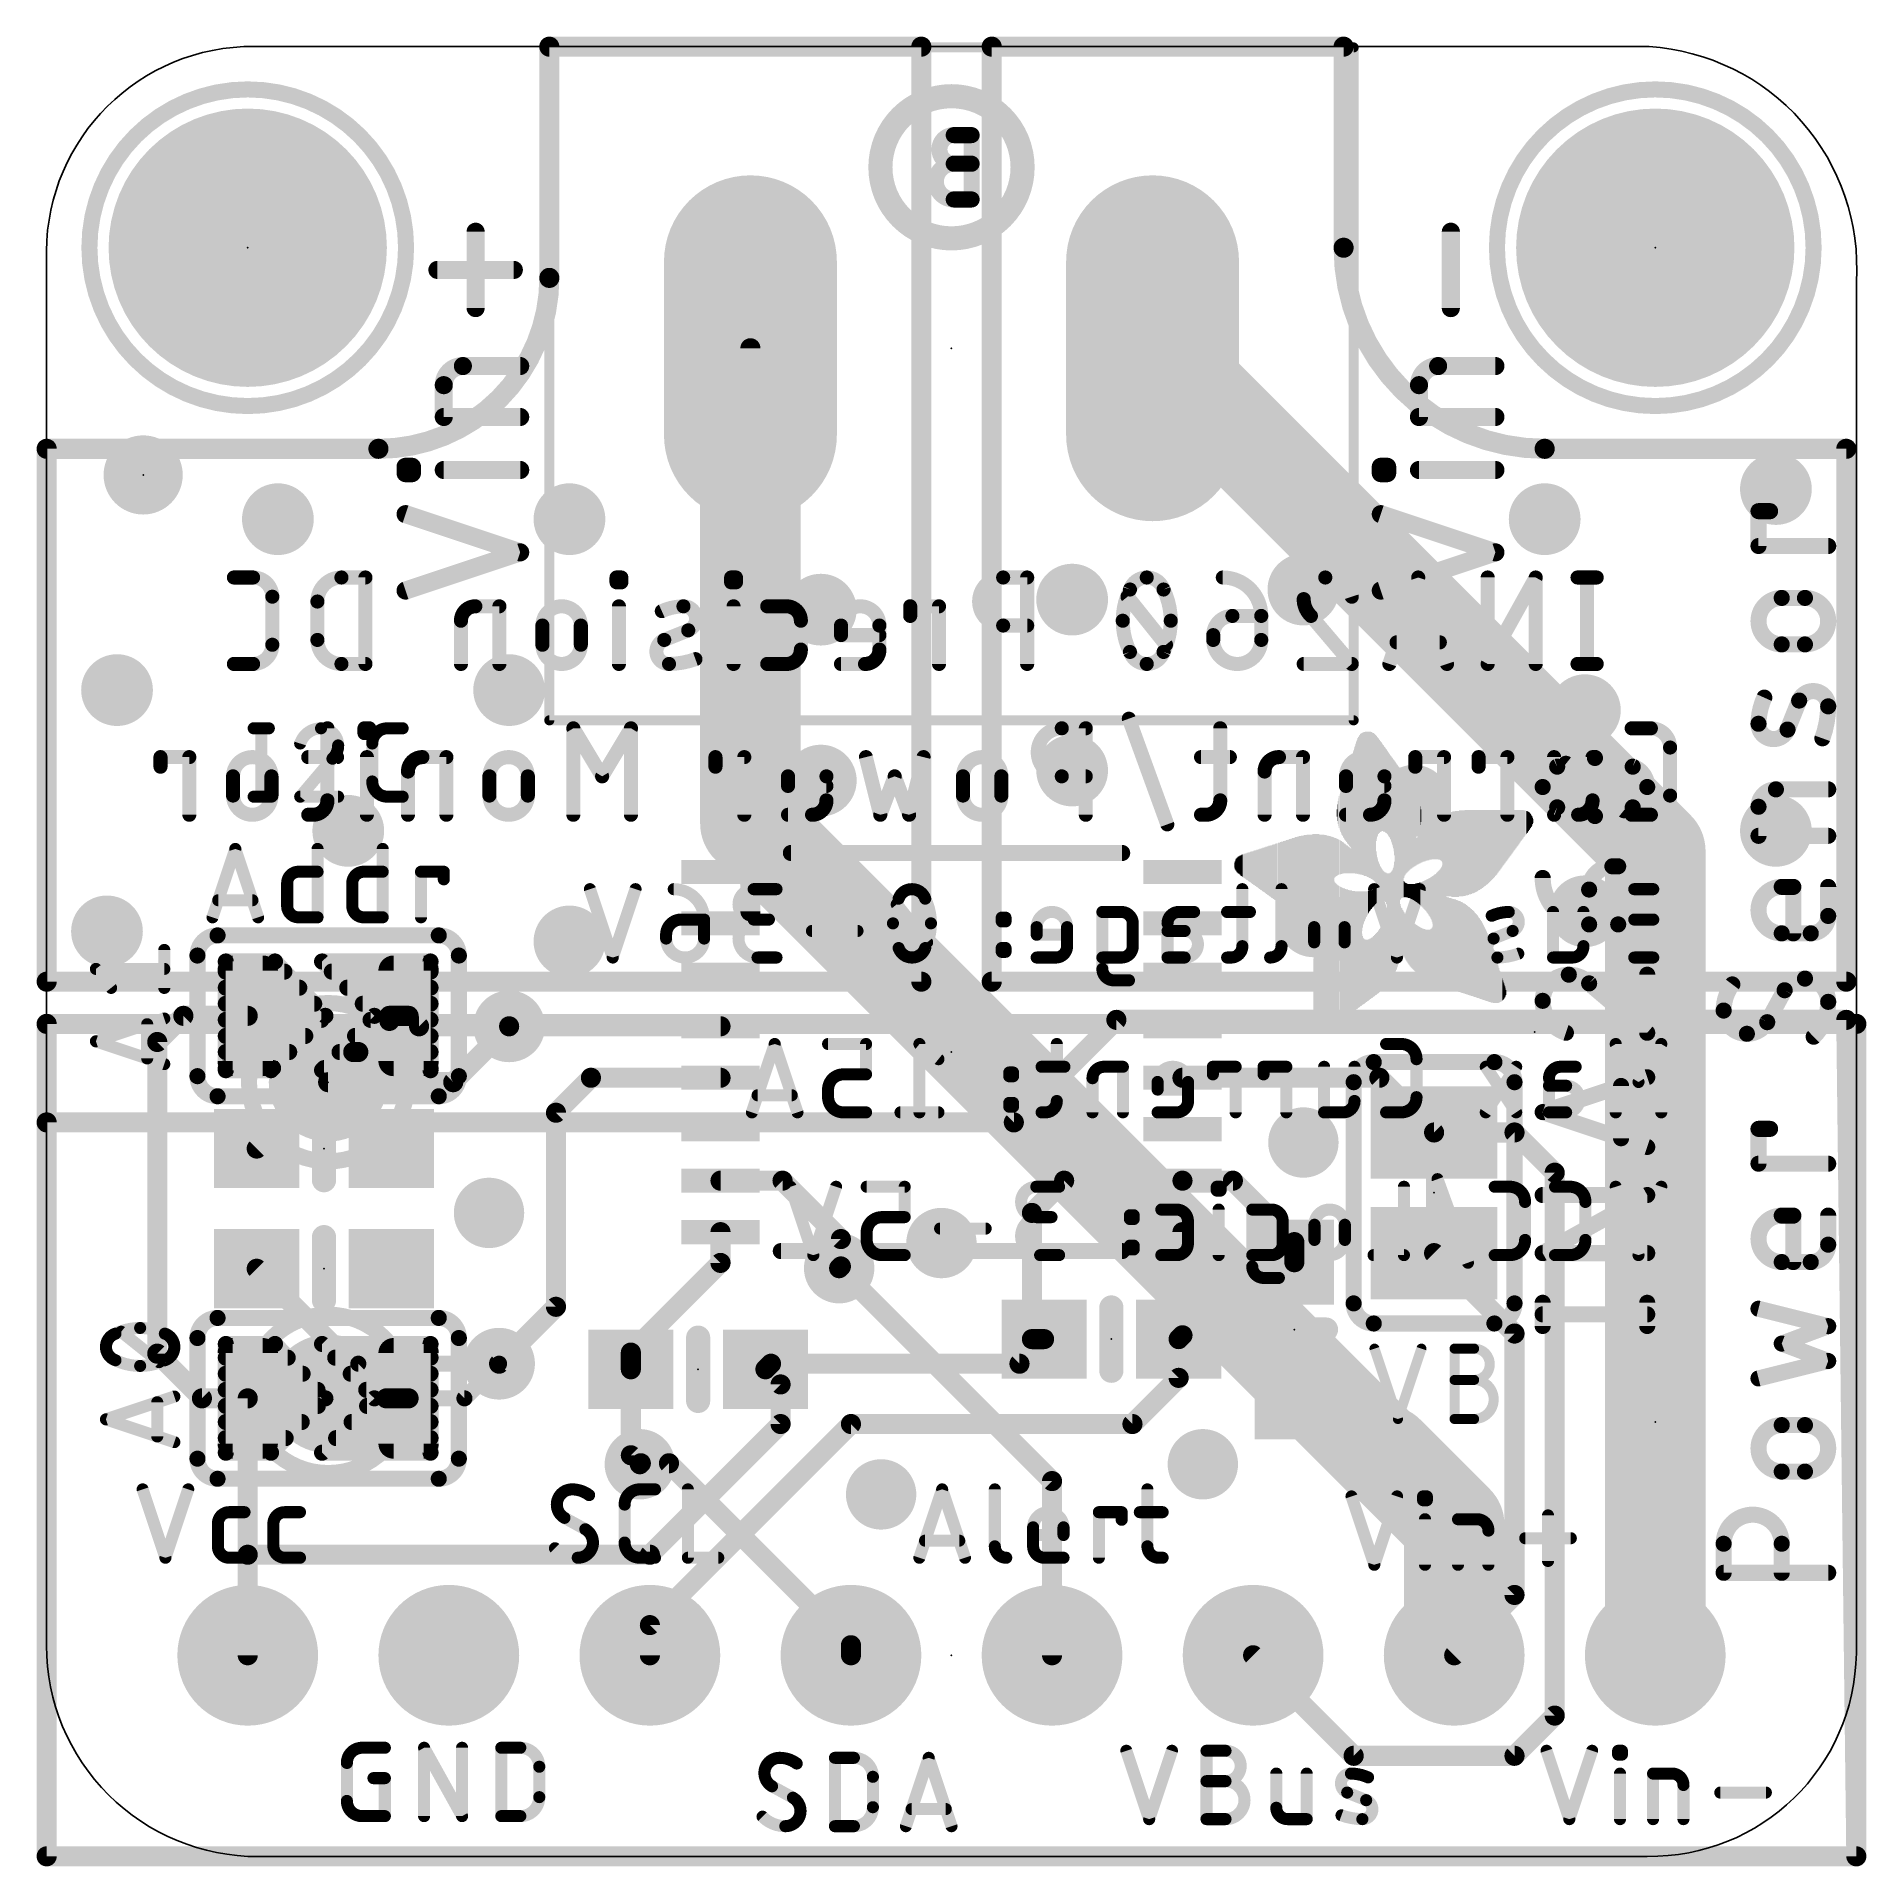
# Model space of a CAD drawing. Extents: x -0.1 to 23, y -0.1 to 23.
import ezdxf

# ---------------------------------------------------------------- set-up
doc = ezdxf.new("R2010")
doc.units = 0
for name, color, linetype in [('1', 12, 'CONTINUOUS'), ('16', 5, 'CONTINUOUS'), ('17', 110, 'CONTINUOUS'), ('18', 110, 'CONTINUOUS'), ('20', 31, 'CONTINUOUS'), ('21', 40, 'CONTINUOUS'), ('22', 6, 'CONTINUOUS'), ('23', 53, 'CONTINUOUS'), ('24', 53, 'CONTINUOUS')]:
    doc.layers.add(name, color=color, linetype=linetype)

# ---------------------------------------------------------------- blocks, each defined once
blk = doc.blocks.new('RECT')
blk.add_solid([(-0.5, -0.5), (0.5, -0.5), (-0.5, 0.5), (0.5, 0.5)])
blk = doc.blocks.new('PIE')
at = {"const_width": 0.5}
blk.add_lwpolyline([(0, -0.25, 1), (0, 0.25, 1), (0, -0.25)], format="xyb", dxfattribs=at)
blk = doc.blocks.new('ROUNDP')
at = {"const_width": 0.5}
blk.add_lwpolyline([(0, -0.25, 1), (0, 0.25, 1), (0, -0.25)], format="xyb", dxfattribs=at)
blk = doc.blocks.new('RECT121920X243840R50')
at = {"const_width": 0.1905}
blk.add_lwpolyline([(0.2858, -0.5715), (0.2858, 0.5715, 0.4142), (0.1905, 0.6668), (-0.1905, 0.6668, 0.4142), (-0.2858, 0.5715), (-0.2858, -0.5715, 0.4142), (-0.1905, -0.6668), (0.1905, -0.6668, 0.4142)], format="xyb", close=True, dxfattribs=at)
blk.add_solid([(-0.2159, -0.5969), (0.2159, -0.5969), (-0.2159, 0.5969), (0.2159, 0.5969)])
blk = doc.blocks.new('LONGP100')
at = {"const_width": 1}
blk.add_lwpolyline([(-0.5, 0), (0.5, 0)], dxfattribs=at)
at = {"const_width": 0.5}
for points in [[(-0.5, 0.25, 1), (-0.5, -0.25)], [(0.5, -0.25, 1), (0.5, 0.25)]]:
    blk.add_lwpolyline(points, format="xyb", dxfattribs=at)
blk = doc.blocks.new('ROUNDV')
at = {"const_width": 0.5}
blk.add_lwpolyline([(0, -0.25, 1), (0, 0.25, 1), (0, -0.25)], format="xyb", dxfattribs=at)

msp = doc.modelspace()

# ---------------------------------------------------------------- linework, layer by layer
at = {"layer": '1'}
for points, const_width in [([(6.35, 19.939), (6.35, 22.86)], 0.254), ([(6.35, 22.86), (11.049, 22.86)], 0.254), ([(11.049, 22.86), (11.049, 11.049)], 0.254), ([(11.938, 22.86), (11.938, 11.049)], 0.254), ([(16.383, 22.86), (11.938, 22.86)], 0.254), ([(16.383, 20.32), (16.383, 22.86)], 0.254), ([(8.89, 11.938), (8.89, 19.05)], 0.254), ([(0, 11.049), (0, 17.78)], 0.254), ([(0, 17.78), (4.191, 17.78)], 0.254), ([(22.733, 17.78), (18.923, 17.78)], 0.254), ([(22.733, 11.049), (22.733, 17.78)], 0.254), ([(2.263, 11.3038), (2.8845, 11.3038)], 0.2032), ([(2.263, 9.9306), (2.263, 11.3038)], 0.2032), ([(2.8845, 11.3038), (3.5211, 10.6172)], 0.2032), ([(3.479, 11.3038), (4.1402, 10.6172)], 0.2032), ([(4.849, 11.3038), (3.479, 11.3038)], 0.2032), ([(4.849, 9.9306), (4.849, 11.3038)], 0.2032), ([(11.049, 11.049), (0, 11.049)], 0.254), ([(2.263, 11.176), (3.003, 11.176)], 0.2032), ([(3.6021, 11.176), (4.849, 11.176)], 0.2032), ([(11.938, 11.049), (22.733, 11.049)], 0.254), ([(2.263, 10.9728), (3.1914, 10.9728)], 0.2032), ([(2.263, 10.7696), (3.3798, 10.7696)], 0.2032), ([(3.7978, 10.9728), (4.849, 10.9728)], 0.2032), ([(3.9934, 10.7696), (4.849, 10.7696)], 0.2032), ([(1.7272, 10.6172), (1.397, 10.287)], 0.254), ([(2.54, 10.6172), (1.7272, 10.6172)], 0.254), ([(2.263, 10.5664), (3.4703, 10.5664)], 0.2032), ([(3.5211, 10.6172), (2.8345, 9.9306)], 0.2032), ([(4.1402, 10.6172), (3.479, 9.9306)], 0.2032), ([(3.937, 10.16), (4.3299, 10.5529)], 0.254), ([(4.0913, 10.5664), (4.849, 10.5664)], 0.2032), ([(4.3299, 10.6172), (4.572, 10.6172)], 0.254), ([(4.3299, 10.5529), (4.3299, 10.6172)], 0.254), ([(4.572, 10.6172), (4.7042, 10.485)], 0.254), ([(12.2174, 9.271), (13.5128, 10.5664)], 0.254), ([(13.5128, 10.5664), (22.733, 10.5664)], 0.254), ([(22.733, 10.5664), (22.86, 0)], 0.254), ([(1.397, 10.287), (1.397, 6.35)], 0.254), ([(2.263, 10.3632), (3.2671, 10.3632)], 0.2032), ([(3.8956, 10.3632), (4.849, 10.3632)], 0.2032), ([(4.7042, 10.485), (5.842, 10.485)], 0.254), ([(8.5122, 10.485), (5.842, 10.485)], 0.254), ([(2.263, 10.16), (3.0639, 10.16)], 0.2032), ([(2.6535, 8.9408), (3.8727, 10.16)], 0.254), ([(3.6999, 10.16), (4.849, 10.16)], 0.2032), ([(3.8727, 10.16), (3.937, 10.16)], 0.254), ([(2.263, 9.9568), (2.8607, 9.9568)], 0.2032), ([(2.8345, 9.9306), (2.263, 9.9306)], 0.2032), ([(3.479, 9.9306), (4.849, 9.9306)], 0.2032), ([(3.5042, 9.9568), (4.849, 9.9568)], 0.2032), ([(6.8754, 9.835), (6.4338, 9.3934)], 0.254), ([(6.8754, 9.835), (6.8754, 9.835)], 0.254), ([(6.8754, 9.835), (8.5122, 9.835)], 0.254), ([(14.3478, 9.835), (16.835, 9.835)], 0.254), ([(17.526, 9.144), (16.835, 9.835)], 0.254), ([(6.4338, 9.3934), (6.4338, 6.9418)], 0.254), ([(0, 0), (0, 9.271)], 0.254), ([(0, 9.271), (12.2174, 9.271)], 0.254), ([(18.542, 9.144), (17.526, 9.144)], 0.254), ([(19.05, 8.636), (18.542, 9.144)], 0.254), ([(9.2956, 8.535), (8.5122, 8.535)], 0.254), ([(10.033, 7.7976), (9.2956, 8.535)], 0.254), ([(12.853, 8.535), (12.446, 8.128)], 0.254), ([(14.3478, 8.535), (12.853, 8.535)], 0.254), ([(14.3478, 8.535), (14.9845, 8.535)], 0.254), ([(15.7607, 7.7588), (14.9845, 8.535)], 0.254), ([(19.05, 8.636), (19.05, 1.778)], 0.254), ([(12.446, 8.128), (12.446, 6.5336)], 0.254), ([(8.5122, 7.885), (8.5122, 7.4962)], 0.254), ([(10.033, 7.7976), (10.033, 7.4517)], 0.254), ([(14.3478, 7.885), (14.3478, 6.5821)], 0.254), ([(15.7607, 7.5048), (15.7607, 7.7588)], 0.254), ([(17.526, 7.62), (18.542, 6.604)], 0.254), ([(2.6535, 7.4226), (4.2907, 5.7854)], 0.254), ([(8.5122, 7.4962), (7.3796, 6.3636)], 0.254), ([(10.033, 7.4517), (10.0108, 7.4295)], 0.254), ([(6.4338, 6.9418), (5.715, 6.223)], 0.254), ([(14.3478, 6.5821), (14.2993, 6.5336)], 0.254), ([(18.542, 6.604), (18.542, 3.302)], 0.254), ([(1.397, 6.35), (1.9616, 5.7854)], 0.254), ([(2.263, 6.472), (2.8845, 6.472)], 0.2032), ([(2.263, 5.0988), (2.263, 6.472)], 0.2032), ([(2.8845, 6.472), (3.5211, 5.7854)], 0.2032), ([(3.479, 6.472), (4.1402, 5.7854)], 0.2032), ([(4.849, 6.472), (3.479, 6.472)], 0.2032), ([(4.849, 5.0988), (4.849, 6.472)], 0.2032), ([(7.3796, 6.3636), (7.3796, 6.1526)], 0.254), ([(12.5993, 6.5336), (12.2887, 6.223)], 0.254), ([(12.5993, 6.5336), (12.446, 6.5336)], 0.254), ([(14.2993, 6.5336), (14.2993, 6.0443)], 0.254), ([(2.263, 6.2992), (3.0447, 6.2992)], 0.2032), ([(3.6454, 6.2992), (4.849, 6.2992)], 0.2032), ([(5.715, 6.223), (5.2774, 5.7854)], 0.2032), ([(7.3796, 6.1526), (7.3796, 5.0664)], 0.254), ([(9.0796, 6.1526), (9.15, 6.223)], 0.254), ([(9.271, 5.9612), (9.0796, 6.1526)], 0.254), ([(12.2887, 6.223), (9.15, 6.223)], 0.254), ([(2.263, 6.096), (3.2331, 6.096)], 0.2032), ([(3.8411, 6.096), (4.849, 6.096)], 0.2032), ([(9.271, 5.461), (9.271, 5.9612)], 0.254), ([(14.2993, 6.0443), (13.716, 5.461)], 0.254), ([(1.9616, 5.7854), (2.54, 5.7854)], 0.254), ([(2.263, 5.8928), (3.4215, 5.8928)], 0.2032), ([(2.263, 5.6896), (3.4253, 5.6896)], 0.2032), ([(2.54, 5.7854), (2.54, 3.81)], 0.254), ([(3.5211, 5.7854), (2.8345, 5.0988)], 0.2032), ([(4.1402, 5.7854), (3.479, 5.0988)], 0.2032), ([(4.0368, 5.8928), (4.849, 5.8928)], 0.2032), ([(4.0479, 5.6896), (4.849, 5.6896)], 0.2032), ([(4.2907, 5.7854), (4.572, 5.7854)], 0.254), ([(4.572, 5.7854), (5.2774, 5.7854)], 0.2032), ([(2.263, 5.4864), (3.2221, 5.4864)], 0.2032), ([(3.8522, 5.4864), (4.849, 5.4864)], 0.2032), ([(10.16, 5.461), (7.62, 2.921)], 0.254), ([(9.271, 5.461), (7.62, 3.81)], 0.254), ([(13.716, 5.461), (10.16, 5.461)], 0.254), ([(2.263, 5.2832), (3.0189, 5.2832)], 0.2032), ([(3.6566, 5.2832), (4.849, 5.2832)], 0.2032), ([(2.8345, 5.0988), (2.263, 5.0988)], 0.2032), ([(3.479, 5.0988), (4.849, 5.0988)], 0.2032), ([(7.493, 4.953), (7.3796, 5.0664)], 0.254), ([(2.54, 3.81), (2.54, 2.54)], 0.254), ([(7.62, 3.81), (2.54, 3.81)], 0.254), ([(17.78, 2.54), (18.542, 3.302)], 0.254), ([(7.62, 2.921), (7.62, 2.54)], 0.254), ([(15.24, 2.54), (16.51, 1.27)], 0.254), ([(18.542, 1.27), (19.05, 1.778)], 0.254), ([(16.51, 1.27), (18.542, 1.27)], 0.254), ([(22.86, 0), (0, 0)], 0.254)]:
    msp.add_lwpolyline(points, dxfattribs=dict(at, const_width=const_width))
for points, const_width in [([(6.4135, 22.86, 1), (6.2865, 22.86)], 0.127), ([(6.35, 22.9235, 1), (6.35, 22.7965)], 0.127), ([(11.1125, 22.86, 1), (10.9855, 22.86)], 0.127), ([(11.049, 22.7965, 1), (11.049, 22.9235)], 0.127), ([(12.0015, 22.86, 1), (11.8745, 22.86)], 0.127), ([(11.938, 22.9235, 1), (11.938, 22.7965)], 0.127), ([(16.4465, 22.86, 1), (16.3195, 22.86)], 0.127), ([(16.383, 22.7965, 1), (16.383, 22.9235)], 0.127), ([(16.383, 20.32, 0.4142), (18.923, 17.78)], 0.254), ([(16.4465, 20.32, 1), (16.3195, 20.32)], 0.127), ([(16.3195, 20.32, 1), (16.4465, 20.32)], 0.127), ([(4.191, 17.78, 0.4142), (6.35, 19.939)], 0.254), ([(6.4135, 19.939, 1), (6.2865, 19.939)], 0.127), ([(6.2865, 19.939, 1), (6.4135, 19.939)], 0.127), ([(8.9535, 19.05, 1), (8.8265, 19.05)], 0.127), ([(0.0635, 17.78, 1), (-0.0635, 17.78)], 0.127), ([(0, 17.8435, 1), (0, 17.7165)], 0.127), ([(4.191, 17.8435, 1), (4.191, 17.7165)], 0.127), ([(4.191, 17.7165, 1), (4.191, 17.8435)], 0.127), ([(18.923, 17.8435, 1), (18.923, 17.7165)], 0.127), ([(18.923, 17.7165, 1), (18.923, 17.8435)], 0.127), ([(22.7965, 17.78, 1), (22.6695, 17.78)], 0.127), ([(22.733, 17.7165, 1), (22.733, 17.8435)], 0.127), ([(8.8265, 11.938, 1), (8.9535, 11.938)], 0.127), ([(2.263, 11.3546, 1), (2.263, 11.253)], 0.1016), ([(2.3138, 11.3038, 1), (2.2122, 11.3038)], 0.1016), ([(2.9218, 11.3383, 1), (2.8472, 11.2693)], 0.1016), ([(2.8845, 11.253, 1), (2.8845, 11.3546)], 0.1016), ([(3.5156, 11.339, 1), (3.4424, 11.2686)], 0.1016), ([(3.479, 11.3546, 1), (3.479, 11.253)], 0.1016), ([(4.8998, 11.3038, 1), (4.7982, 11.3038)], 0.1016), ([(4.849, 11.253, 1), (4.849, 11.3546)], 0.1016), ([(0, 11.1125, 1), (0, 10.9855)], 0.127), ([(-0.0635, 11.049, 1), (0.0635, 11.049)], 0.127), ([(2.263, 11.2268, 1), (2.263, 11.1252)], 0.1016), ([(3.003, 11.1252, 1), (3.003, 11.2268)], 0.1016), ([(3.6021, 11.2268, 1), (3.6021, 11.1252)], 0.1016), ([(4.849, 11.1252, 1), (4.849, 11.2268)], 0.1016), ([(10.9855, 11.049, 1), (11.1125, 11.049)], 0.127), ([(11.049, 10.9855, 1), (11.049, 11.1125)], 0.127), ([(11.938, 11.1125, 1), (11.938, 10.9855)], 0.127), ([(11.8745, 11.049, 1), (12.0015, 11.049)], 0.127), ([(22.6695, 11.049, 1), (22.7965, 11.049)], 0.127), ([(22.733, 10.9855, 1), (22.733, 11.1125)], 0.127), ([(2.263, 11.0236, 1), (2.263, 10.922)], 0.1016), ([(2.263, 10.8204, 1), (2.263, 10.7188)], 0.1016), ([(3.1914, 10.922, 1), (3.1914, 11.0236)], 0.1016), ([(3.3798, 10.7188, 1), (3.3798, 10.8204)], 0.1016), ([(3.7978, 11.0236, 1), (3.7978, 10.922)], 0.1016), ([(3.9934, 10.8204, 1), (3.9934, 10.7188)], 0.1016), ([(4.849, 10.922, 1), (4.849, 11.0236)], 0.1016), ([(4.849, 10.7188, 1), (4.849, 10.8204)], 0.1016), ([(1.7272, 10.6807, 1), (1.7272, 10.5537)], 0.127), ([(1.7721, 10.5723, 1), (1.6823, 10.6621)], 0.127), ([(2.263, 10.6172, 1), (2.263, 10.5156)], 0.1016), ([(2.54, 10.5537, 1), (2.54, 10.6807)], 0.127), ([(3.4703, 10.5156, 1), (3.4703, 10.6172)], 0.1016), ([(3.4838, 10.5827, 1), (3.5584, 10.6517)], 0.1016), ([(3.557, 10.5813, 1), (3.4852, 10.6531)], 0.1016), ([(4.0913, 10.6172, 1), (4.0913, 10.5156)], 0.1016), ([(4.1768, 10.582, 1), (4.1036, 10.6524)], 0.1016), ([(4.1036, 10.582, 1), (4.1768, 10.6524)], 0.1016), ([(4.3299, 10.6807, 1), (4.3299, 10.5537)], 0.127), ([(4.3934, 10.6172, 1), (4.2664, 10.6172)], 0.127), ([(4.3748, 10.508, 1), (4.285, 10.5978)], 0.127), ([(4.6169, 10.6621, 1), (4.5271, 10.5723)], 0.127), ([(4.572, 10.5537, 1), (4.572, 10.6807)], 0.127), ([(4.849, 10.5156, 1), (4.849, 10.6172)], 0.1016), ([(13.5128, 10.6299, 1), (13.5128, 10.5029)], 0.127), ([(13.5577, 10.5215, 1), (13.4679, 10.6113)], 0.127), ([(22.7965, 10.5672, 1), (22.6695, 10.5656)], 0.127), ([(22.733, 10.5029, 1), (22.733, 10.6299)], 0.127), ([(1.4605, 10.287, 1), (1.3335, 10.287)], 0.127), ([(2.263, 10.414, 1), (2.263, 10.3124)], 0.1016), ([(3.2671, 10.3124, 1), (3.2671, 10.414)], 0.1016), ([(3.8956, 10.414, 1), (3.8956, 10.3124)], 0.1016), ([(4.2664, 10.5529, 1), (4.3934, 10.5529)], 0.127), ([(4.7042, 10.5485, 1), (4.7042, 10.4215)], 0.127), ([(4.6593, 10.4401, 1), (4.7491, 10.5299)], 0.127), ([(4.849, 10.3124, 1), (4.849, 10.414)], 0.1016), ([(5.842, 10.5485, 1), (5.842, 10.4215)], 0.127), ([(5.842, 10.4215, 1), (5.842, 10.5485)], 0.127), ([(8.5122, 10.4215, 1), (8.5122, 10.5485)], 0.127), ([(1.3521, 10.3319, 1), (1.4419, 10.2421)], 0.127), ([(2.263, 10.2108, 1), (2.263, 10.1092)], 0.1016), ([(3.0639, 10.1092, 1), (3.0639, 10.2108)], 0.1016), ([(3.6999, 10.2108, 1), (3.6999, 10.1092)], 0.1016), ([(3.8727, 10.2235, 1), (3.8727, 10.0965)], 0.127), ([(3.9176, 10.1151, 1), (3.8278, 10.2049)], 0.127), ([(3.8921, 10.2049, 1), (3.9819, 10.1151)], 0.127), ([(3.937, 10.0965, 1), (3.937, 10.2235)], 0.127), ([(4.849, 10.1092, 1), (4.849, 10.2108)], 0.1016), ([(2.263, 10.0076, 1), (2.263, 9.906)], 0.1016), ([(2.263, 9.9814, 1), (2.263, 9.8798)], 0.1016), ([(2.2122, 9.9306, 1), (2.3138, 9.9306)], 0.1016), ([(2.7986, 9.9665, 1), (2.8704, 9.8947)], 0.1016), ([(2.8345, 9.8798, 1), (2.8345, 9.9814)], 0.1016), ([(2.8607, 9.906, 1), (2.8607, 10.0076)], 0.1016), ([(3.479, 9.9814, 1), (3.479, 9.8798)], 0.1016), ([(3.4424, 9.9658, 1), (3.5156, 9.8954)], 0.1016), ([(3.5042, 10.0076, 1), (3.5042, 9.906)], 0.1016), ([(4.7982, 9.9306, 1), (4.8998, 9.9306)], 0.1016), ([(4.849, 9.906, 1), (4.849, 10.0076)], 0.1016), ([(4.849, 9.8798, 1), (4.849, 9.9814)], 0.1016), ([(6.8754, 9.8985, 1), (6.8754, 9.7715)], 0.127), ([(6.8305, 9.8799, 1), (6.9203, 9.7901)], 0.127), ([(6.9203, 9.7901, 1), (6.8305, 9.8799)], 0.127), ([(6.9203, 9.7901, 1), (6.8305, 9.8799)], 0.127), ([(8.5122, 9.7715, 1), (8.5122, 9.8985)], 0.127), ([(14.3478, 9.8985, 1), (14.3478, 9.7715)], 0.127), ([(16.8799, 9.8799, 1), (16.7901, 9.7901)], 0.127), ([(16.835, 9.7715, 1), (16.835, 9.8985)], 0.127), ([(6.4973, 9.3934, 1), (6.3703, 9.3934)], 0.127), ([(6.3889, 9.4383, 1), (6.4787, 9.3485)], 0.127), ([(0.0635, 9.271, 1), (-0.0635, 9.271)], 0.127), ([(0, 9.3345, 1), (0, 9.2075)], 0.127), ([(12.1725, 9.3159, 1), (12.2623, 9.2261)], 0.127), ([(12.2174, 9.2075, 1), (12.2174, 9.3345)], 0.127), ([(17.526, 9.2075, 1), (17.526, 9.0805)], 0.127), ([(17.4811, 9.0991, 1), (17.5709, 9.1889)], 0.127), ([(18.5869, 9.1889, 1), (18.4971, 9.0991)], 0.127), ([(18.542, 9.0805, 1), (18.542, 9.2075)], 0.127), ([(2.6086, 8.9857, 1), (2.6984, 8.8959)], 0.127), ([(8.5122, 8.5985, 1), (8.5122, 8.4715)], 0.127), ([(9.3405, 8.5799, 1), (9.2507, 8.4901)], 0.127), ([(9.2956, 8.4715, 1), (9.2956, 8.5985)], 0.127), ([(12.853, 8.5985, 1), (12.853, 8.4715)], 0.127), ([(12.8979, 8.4901, 1), (12.8081, 8.5799)], 0.127), ([(14.3478, 8.5985, 1), (14.3478, 8.4715)], 0.127), ([(14.3478, 8.4715, 1), (14.3478, 8.5985)], 0.127), ([(15.0294, 8.5799, 1), (14.9396, 8.4901)], 0.127), ([(14.9845, 8.4715, 1), (14.9845, 8.5985)], 0.127), ([(19.1135, 8.636, 1), (18.9865, 8.636)], 0.127), ([(19.0051, 8.5911, 1), (19.0949, 8.6809)], 0.127), ([(12.5095, 8.128, 1), (12.3825, 8.128)], 0.127), ([(12.4011, 8.1729, 1), (12.4909, 8.0831)], 0.127), ([(8.5757, 7.885, 1), (8.4487, 7.885)], 0.127), ([(10.0965, 7.7976, 1), (9.9695, 7.7976)], 0.127), ([(9.9881, 7.7527, 1), (10.0779, 7.8425)], 0.127), ([(14.4113, 7.885, 1), (14.2843, 7.885)], 0.127), ([(15.8242, 7.7588, 1), (15.6972, 7.7588)], 0.127), ([(15.7158, 7.7139, 1), (15.8056, 7.8037)], 0.127), ([(17.5709, 7.6649, 1), (17.4811, 7.5751)], 0.127), ([(2.6984, 7.4675, 1), (2.6086, 7.3777)], 0.127), ([(8.4487, 7.4962, 1), (8.5757, 7.4962)], 0.127), ([(8.5571, 7.4513, 1), (8.4673, 7.5411)], 0.127), ([(9.9659, 7.4744, 1), (10.0557, 7.3846)], 0.127), ([(9.9695, 7.4517, 1), (10.0965, 7.4517)], 0.127), ([(10.0779, 7.4068, 1), (9.9881, 7.4966)], 0.127), ([(15.6972, 7.5048, 1), (15.8242, 7.5048)], 0.127), ([(6.3703, 6.9418, 1), (6.4973, 6.9418)], 0.127), ([(6.4787, 6.8969, 1), (6.3889, 6.9867)], 0.127), ([(14.3927, 6.5372, 1), (14.3029, 6.627)], 0.127), ([(18.6055, 6.604, 1), (18.4785, 6.604)], 0.127), ([(18.4971, 6.5591, 1), (18.5869, 6.6489)], 0.127), ([(1.4419, 6.3949, 1), (1.3521, 6.3051)], 0.127), ([(2.263, 6.5228, 1), (2.263, 6.4212)], 0.1016), ([(2.3138, 6.472, 1), (2.2122, 6.472)], 0.1016), ([(2.9218, 6.5066, 1), (2.8472, 6.4375)], 0.1016), ([(2.8845, 6.4212, 1), (2.8845, 6.5228)], 0.1016), ([(3.5156, 6.5073, 1), (3.4424, 6.4368)], 0.1016), ([(3.479, 6.5228, 1), (3.479, 6.4212)], 0.1016), ([(4.8998, 6.472, 1), (4.7982, 6.472)], 0.1016), ([(4.849, 6.4212, 1), (4.849, 6.5228)], 0.1016), ([(7.4431, 6.3636, 1), (7.3161, 6.3636)], 0.127), ([(7.3347, 6.4085, 1), (7.4245, 6.3187)], 0.127), ([(12.446, 6.5971, 1), (12.446, 6.4701)], 0.127), ([(12.3825, 6.5336, 1), (12.5095, 6.5336)], 0.127), ([(12.6442, 6.4887, 1), (12.5544, 6.5785)], 0.127), ([(12.5993, 6.4701, 1), (12.5993, 6.5971)], 0.127), ([(14.3628, 6.5336, 1), (14.2358, 6.5336)], 0.127), ([(14.2544, 6.5785, 1), (14.3442, 6.4887)], 0.127), ([(14.2843, 6.5821, 1), (14.4113, 6.5821)], 0.127), ([(1.3335, 6.35, 1), (1.4605, 6.35)], 0.127), ([(2.263, 6.35, 1), (2.263, 6.2484)], 0.1016), ([(3.0447, 6.2484, 1), (3.0447, 6.35)], 0.1016), ([(3.6454, 6.35, 1), (3.6454, 6.2484)], 0.1016), ([(4.849, 6.2484, 1), (4.849, 6.35)], 0.1016), ([(5.6701, 6.2679, 1), (5.7599, 6.1781)], 0.127), ([(5.7509, 6.1871, 1), (5.6791, 6.2589)], 0.1016), ([(7.4431, 6.1526, 1), (7.3161, 6.1526)], 0.127), ([(9.1245, 6.1975, 1), (9.0347, 6.1077)], 0.127), ([(9.0347, 6.1975, 1), (9.1245, 6.1077)], 0.127), ([(9.15, 6.2865, 1), (9.15, 6.1595)], 0.127), ([(9.1949, 6.1781, 1), (9.1051, 6.2679)], 0.127), ([(12.2438, 6.2679, 1), (12.3336, 6.1781)], 0.127), ([(12.2887, 6.1595, 1), (12.2887, 6.2865)], 0.127), ([(2.263, 6.1468, 1), (2.263, 6.0452)], 0.1016), ([(3.2331, 6.0452, 1), (3.2331, 6.1468)], 0.1016), ([(3.8411, 6.1468, 1), (3.8411, 6.0452)], 0.1016), ([(4.849, 6.0452, 1), (4.849, 6.1468)], 0.1016), ([(7.3161, 6.1526, 1), (7.4431, 6.1526)], 0.127), ([(9.3345, 5.9612, 1), (9.2075, 5.9612)], 0.127), ([(9.2261, 5.9163, 1), (9.3159, 6.0061)], 0.127), ([(14.2358, 6.0443, 1), (14.3628, 6.0443)], 0.127), ([(14.3442, 5.9994, 1), (14.2544, 6.0892)], 0.127), ([(1.9616, 5.8489, 1), (1.9616, 5.7219)], 0.127), ([(1.9167, 5.7405, 1), (2.0065, 5.8303)], 0.127), ([(2.263, 5.9436, 1), (2.263, 5.842)], 0.1016), ([(2.263, 5.7404, 1), (2.263, 5.6388)], 0.1016), ([(2.6035, 5.7854, 1), (2.4765, 5.7854)], 0.127), ([(2.54, 5.7219, 1), (2.54, 5.8489)], 0.127), ([(3.4215, 5.842, 1), (3.4215, 5.9436)], 0.1016), ([(3.4253, 5.6388, 1), (3.4253, 5.7404)], 0.1016), ([(3.4838, 5.7509, 1), (3.5584, 5.82)], 0.1016), ([(3.557, 5.7495, 1), (3.4852, 5.8213)], 0.1016), ([(4.0368, 5.9436, 1), (4.0368, 5.842)], 0.1016), ([(4.0479, 5.7404, 1), (4.0479, 5.6388)], 0.1016), ([(4.1768, 5.7502, 1), (4.1036, 5.8207)], 0.1016), ([(4.1036, 5.7502, 1), (4.1768, 5.8207)], 0.1016), ([(4.2907, 5.8489, 1), (4.2907, 5.7219)], 0.127), ([(4.2458, 5.7405, 1), (4.3356, 5.8303)], 0.127), ([(4.572, 5.8362, 1), (4.572, 5.7346)], 0.1016), ([(4.572, 5.7219, 1), (4.572, 5.8489)], 0.127), ([(4.849, 5.842, 1), (4.849, 5.9436)], 0.1016), ([(4.849, 5.6388, 1), (4.849, 5.7404)], 0.1016), ([(5.2415, 5.8213, 1), (5.3133, 5.7495)], 0.1016), ([(5.2774, 5.7346, 1), (5.2774, 5.8362)], 0.1016), ([(2.263, 5.5372, 1), (2.263, 5.4356)], 0.1016), ([(3.2221, 5.4356, 1), (3.2221, 5.5372)], 0.1016), ([(3.8522, 5.5372, 1), (3.8522, 5.4356)], 0.1016), ([(4.849, 5.4356, 1), (4.849, 5.5372)], 0.1016), ([(9.3159, 5.4161, 1), (9.2261, 5.5059)], 0.127), ([(10.16, 5.5245, 1), (10.16, 5.3975)], 0.127), ([(10.2049, 5.4161, 1), (10.1151, 5.5059)], 0.127), ([(13.6711, 5.5059, 1), (13.7609, 5.4161)], 0.127), ([(13.716, 5.3975, 1), (13.716, 5.5245)], 0.127), ([(2.263, 5.334, 1), (2.263, 5.2324)], 0.1016), ([(3.0189, 5.2324, 1), (3.0189, 5.334)], 0.1016), ([(3.6566, 5.334, 1), (3.6566, 5.2324)], 0.1016), ([(4.849, 5.2324, 1), (4.849, 5.334)], 0.1016), ([(9.2075, 5.461, 1), (9.3345, 5.461)], 0.127), ([(2.263, 5.1496, 1), (2.263, 5.048)], 0.1016), ([(2.2122, 5.0988, 1), (2.3138, 5.0988)], 0.1016), ([(2.7986, 5.1347, 1), (2.8704, 5.0629)], 0.1016), ([(2.8345, 5.048, 1), (2.8345, 5.1496)], 0.1016), ([(3.479, 5.1496, 1), (3.479, 5.048)], 0.1016), ([(3.4424, 5.1341, 1), (3.5156, 5.0636)], 0.1016), ([(4.7982, 5.0988, 1), (4.8998, 5.0988)], 0.1016), ([(4.849, 5.048, 1), (4.849, 5.1496)], 0.1016), ([(7.4245, 5.1113, 1), (7.3347, 5.0215)], 0.127), ([(7.3161, 5.0664, 1), (7.4431, 5.0664)], 0.127), ([(7.4481, 4.9081, 1), (7.5379, 4.9979)], 0.127), ([(2.6035, 3.81, 1), (2.4765, 3.81)], 0.127), ([(2.54, 3.8735, 1), (2.54, 3.7465)], 0.127), ([(7.62, 3.7465, 1), (7.62, 3.8735)], 0.127), ([(2.4765, 3.81, 1), (2.6035, 3.81)], 0.127), ([(7.5751, 3.8549, 1), (7.6649, 3.7651)], 0.127), ([(18.4785, 3.302, 1), (18.6055, 3.302)], 0.127), ([(18.5869, 3.2571, 1), (18.4971, 3.3469)], 0.127), ([(7.6835, 2.921, 1), (7.5565, 2.921)], 0.127), ([(7.5751, 2.9659, 1), (7.6649, 2.8761)], 0.127), ([(2.4765, 2.54, 1), (2.6035, 2.54)], 0.127), ([(7.5565, 2.54, 1), (7.6835, 2.54)], 0.127), ([(15.2849, 2.5849, 1), (15.1951, 2.4951)], 0.127), ([(17.7351, 2.5849, 1), (17.8249, 2.4951)], 0.127), ([(19.0949, 1.7331, 1), (19.0051, 1.8229)], 0.127), ([(18.9865, 1.778, 1), (19.1135, 1.778)], 0.127), ([(16.51, 1.3335, 1), (16.51, 1.2065)], 0.127), ([(18.542, 1.2065, 1), (18.542, 1.3335)], 0.127), ([(16.4651, 1.2251, 1), (16.5549, 1.3149)], 0.127), ([(18.4971, 1.3149, 1), (18.5869, 1.2251)], 0.127), ([(0, 0.0635, 1), (0, -0.0635)], 0.127), ([(-0.0635, 0, 1), (0.0635, 0)], 0.127), ([(22.7965, -0.0008, 1), (22.9235, 0.0008)], 0.127), ([(22.86, -0.0635, 1), (22.86, 0.0635)], 0.127)]:
    msp.add_lwpolyline(points, format="xyb", dxfattribs=dict(at, const_width=const_width))
at = {"layer": '16'}
for points, const_width in [([(6.35, 19.939), (6.35, 22.86)], 0.254), ([(6.35, 22.86), (11.049, 22.86)], 0.254), ([(11.049, 22.86), (11.049, 11.049)], 0.254), ([(11.938, 22.86), (11.938, 11.049)], 0.254), ([(16.383, 22.86), (11.938, 22.86)], 0.254), ([(16.383, 20.32), (16.383, 22.86)], 0.254), ([(8.89, 13.045), (8.89, 19.05)], 1.27), ([(20.32, 12.7), (13.97, 19.05)], 1.27), ([(0, 11.049), (0, 17.78)], 0.254), ([(0, 17.78), (4.191, 17.78)], 0.254), ([(22.733, 17.78), (18.923, 17.78)], 0.254), ([(22.733, 11.049), (22.733, 17.78)], 0.254), ([(16.8677, 5.0673), (8.89, 13.045)], 1.27), ([(20.32, 2.54), (20.32, 12.7)], 1.27), ([(11.049, 11.049), (0, 11.049)], 0.254), ([(11.938, 11.049), (22.733, 11.049)], 0.254), ([(0, 10.5156), (22.86, 10.5156)], 0.254), ([(0, 0), (0, 10.5156)], 0.254), ([(22.86, 10.5156), (22.86, 0)], 0.254), ([(5.136, 9.779), (5.842, 10.485)], 0.254), ([(3.556, 9.779), (5.136, 9.779)], 0.254), ([(12.7, 4.7403), (10.0108, 7.4295)], 0.254), ([(3.937, 6.223), (3.556, 5.842)], 0.2032), ([(5.715, 6.223), (3.937, 6.223)], 0.2032), ([(16.9037, 5.0673), (16.8677, 5.0673)], 1.27), ([(17.78, 4.191), (16.9037, 5.0673)], 1.27), ([(7.5057, 4.9657), (7.493, 4.953)], 0.254), ([(7.8613, 4.9657), (7.5057, 4.9657)], 0.254), ([(10.16, 2.667), (7.8613, 4.9657)], 0.254), ([(12.7, 2.54), (12.7, 4.7403)], 0.254), ([(17.78, 2.54), (17.78, 4.191)], 1.27), ([(10.16, 2.667), (10.16, 2.54)], 0.254), ([(22.86, 0), (0, 0)], 0.254)]:
    msp.add_lwpolyline(points, dxfattribs=dict(at, const_width=const_width))
for points, const_width in [([(6.4135, 22.86, 1), (6.2865, 22.86)], 0.127), ([(6.35, 22.9235, 1), (6.35, 22.7965)], 0.127), ([(11.1125, 22.86, 1), (10.9855, 22.86)], 0.127), ([(11.049, 22.7965, 1), (11.049, 22.9235)], 0.127), ([(12.0015, 22.86, 1), (11.8745, 22.86)], 0.127), ([(11.938, 22.9235, 1), (11.938, 22.7965)], 0.127), ([(16.4465, 22.86, 1), (16.3195, 22.86)], 0.127), ([(16.383, 22.7965, 1), (16.383, 22.9235)], 0.127), ([(16.383, 20.32, 0.4142), (18.923, 17.78)], 0.254), ([(16.4465, 20.32, 1), (16.3195, 20.32)], 0.127), ([(16.3195, 20.32, 1), (16.4465, 20.32)], 0.127), ([(4.191, 17.78, 0.4142), (6.35, 19.939)], 0.254), ([(6.4135, 19.939, 1), (6.2865, 19.939)], 0.127), ([(6.2865, 19.939, 1), (6.4135, 19.939)], 0.127), ([(9.2075, 19.05, 1), (8.5725, 19.05)], 0.635), ([(14.1945, 19.2745, 1), (13.7455, 18.8255)], 0.635), ([(0.0635, 17.78, 1), (-0.0635, 17.78)], 0.127), ([(0, 17.8435, 1), (0, 17.7165)], 0.127), ([(4.191, 17.8435, 1), (4.191, 17.7165)], 0.127), ([(4.191, 17.7165, 1), (4.191, 17.8435)], 0.127), ([(18.923, 17.8435, 1), (18.923, 17.7165)], 0.127), ([(18.923, 17.7165, 1), (18.923, 17.8435)], 0.127), ([(22.7965, 17.78, 1), (22.6695, 17.78)], 0.127), ([(22.733, 17.7165, 1), (22.733, 17.8435)], 0.127), ([(9.1145, 13.2695, 1), (8.6655, 12.8205)], 0.635), ([(8.5725, 13.045, 1), (9.2075, 13.045)], 0.635), ([(20.6375, 12.7, 1), (20.0025, 12.7)], 0.635), ([(20.0955, 12.4755, 1), (20.5445, 12.9245)], 0.635), ([(0, 11.1125, 1), (0, 10.9855)], 0.127), ([(-0.0635, 11.049, 1), (0.0635, 11.049)], 0.127), ([(10.9855, 11.049, 1), (11.1125, 11.049)], 0.127), ([(11.049, 10.9855, 1), (11.049, 11.1125)], 0.127), ([(11.938, 11.1125, 1), (11.938, 10.9855)], 0.127), ([(11.8745, 11.049, 1), (12.0015, 11.049)], 0.127), ([(22.6695, 11.049, 1), (22.7965, 11.049)], 0.127), ([(22.733, 10.9855, 1), (22.733, 11.1125)], 0.127), ([(0, 10.5791, 1), (0, 10.4521)], 0.127), ([(0.0635, 10.5156, 1), (-0.0635, 10.5156)], 0.127), ([(22.9235, 10.5156, 1), (22.7965, 10.5156)], 0.127), ([(22.86, 10.4521, 1), (22.86, 10.5791)], 0.127), ([(5.8869, 10.4401, 1), (5.7971, 10.5299)], 0.127), ([(3.556, 9.8425, 1), (3.556, 9.7155)], 0.127), ([(5.0911, 9.8239, 1), (5.1809, 9.7341)], 0.127), ([(5.136, 9.7155, 1), (5.136, 9.8425)], 0.127), ([(10.0557, 7.4744, 1), (9.9659, 7.3846)], 0.127), ([(3.937, 6.2738, 1), (3.937, 6.1722)], 0.1016), ([(3.9729, 6.1871, 1), (3.9011, 6.2589)], 0.1016), ([(5.715, 6.1722, 1), (5.715, 6.2738)], 0.1016), ([(3.5201, 5.8779, 1), (3.5919, 5.8061)], 0.1016), ([(16.8677, 5.3848, 1), (16.8677, 4.7498)], 0.635), ([(17.1282, 5.2918, 1), (16.6792, 4.8428)], 0.635), ([(16.6432, 4.8428, 1), (17.0922, 5.2918)], 0.635), ([(16.9037, 4.7498, 1), (16.9037, 5.3848)], 0.635), ([(7.5057, 5.0292, 1), (7.5057, 4.9022)], 0.127), ([(7.5506, 4.9208, 1), (7.4608, 5.0106)], 0.127), ([(7.9062, 5.0106, 1), (7.8164, 4.9208)], 0.127), ([(7.8613, 4.9022, 1), (7.8613, 5.0292)], 0.127), ([(7.4481, 4.9979, 1), (7.5379, 4.9081)], 0.127), ([(12.7635, 4.7403, 1), (12.6365, 4.7403)], 0.127), ([(12.6551, 4.6954, 1), (12.7449, 4.7852)], 0.127), ([(18.0975, 4.191, 1), (17.4625, 4.191)], 0.635), ([(17.5555, 3.9665, 1), (18.0045, 4.4155)], 0.635), ([(10.2235, 2.667, 1), (10.0965, 2.667)], 0.127), ([(10.1151, 2.6221, 1), (10.2049, 2.7119)], 0.127), ([(17.4625, 2.54, 1), (18.0975, 2.54)], 0.635), ([(20.0025, 2.54, 1), (20.6375, 2.54)], 0.635), ([(10.0965, 2.54, 1), (10.2235, 2.54)], 0.127), ([(12.6365, 2.54, 1), (12.7635, 2.54)], 0.127), ([(0, 0.0635, 1), (0, -0.0635)], 0.127), ([(-0.0635, 0, 1), (0.0635, 0)], 0.127), ([(22.7965, 0, 1), (22.9235, 0)], 0.127), ([(22.86, -0.0635, 1), (22.86, 0.0635)], 0.127)]:
    msp.add_lwpolyline(points, format="xyb", dxfattribs=dict(at, const_width=const_width))
at = {"layer": '20'}
for p, q in [((20.2438, 22.86), (2.4892, 22.86)), ((0, 20.1422), (0, 2.794)), ((22.86, 2.5654), (22.86, 19.8882)), ((2.54, 0), (20.2184, 0))]:
    msp.add_line(p, q, dxfattribs=at)
for centre, radius, start, end in [((2.6035, 20.2565), 2.606, 92.5138, 182.5138), ((20.066, 20.066), 2.7997, 356.3588, 86.3588), ((2.667, 2.667), 2.67, 177.2737, 267.2737), ((20.2565, 2.6035), 2.6038, 269.1616, 359.1616)]:
    msp.add_arc(centre, radius, start, end, dxfattribs=at)
at = {"layer": '21'}
for points, const_width in [([(6.35, 22.85), (16.51, 22.85)], 0.127), ([(6.35, 14.35), (6.35, 22.85)], 0.127), ([(16.51, 22.85), (16.51, 14.35)], 0.127), ([(5.4187, 19.5571), (5.4187, 20.5223)], 0.2286), ([(17.7377, 19.5571), (17.7377, 20.5223)], 0.2286), ([(5.9013, 20.0397), (4.9361, 20.0397)], 0.2286), ([(5.2578, 18.8253), (5.9817, 18.8253)], 0.2286), ([(17.5768, 18.8253), (18.3007, 18.8253)], 0.2286), ([(5.0165, 18.1818), (5.0165, 18.584)], 0.2286), ([(17.3355, 18.1818), (17.3355, 18.584)], 0.2286), ([(5.9817, 18.1818), (5.0165, 18.1818)], 0.2286), ([(18.3007, 18.1818), (17.3355, 18.1818)], 0.2286), ([(4.5339, 17.4723), (4.5339, 17.5527)], 0.2286), ([(4.5339, 17.5527), (4.6143, 17.5527)], 0.2286), ([(4.6143, 17.4723), (4.5339, 17.4723)], 0.2286), ([(4.6143, 17.5527), (4.6143, 17.4723)], 0.2286), ([(5.9817, 17.5125), (5.0165, 17.5125)], 0.2286), ([(16.8529, 17.4723), (16.8529, 17.5527)], 0.2286), ([(16.8529, 17.5527), (16.9333, 17.5527)], 0.2286), ([(16.9333, 17.4723), (16.8529, 17.4723)], 0.2286), ([(16.9333, 17.5527), (16.9333, 17.4723)], 0.2286), ([(18.3007, 17.5125), (17.3355, 17.5125)], 0.2286), ([(5.9817, 16.4719), (4.5339, 16.9545)], 0.2286), ([(18.3007, 16.4719), (16.8529, 16.9545)], 0.2286), ([(21.6239, 16.5518), (21.6239, 16.9921)], 0.2032), ([(21.6239, 16.9921), (21.7706, 16.9921)], 0.2032), ([(22.5044, 16.5518), (21.6239, 16.5518)], 0.2032), ([(4.5339, 15.9893), (5.9817, 16.4719)], 0.2286), ([(16.8529, 15.9893), (18.3007, 16.4719)], 0.2286), ([(21.9174, 15.8963), (22.2109, 15.8963)], 0.2032), ([(22.2109, 15.3093), (21.9174, 15.3093)], 0.2032), ([(22.1375, 14.5999), (21.9908, 14.233)], 0.2032), ([(16.51, 14.35), (6.35, 14.35)], 0.127), ([(2.615, 14.2494), (2.8069, 14.2494)], 0.1524), ([(2.711, 14.2494), (2.711, 13.3858)], 0.1524), ([(4.1132, 13.5777), (4.1132, 14.0575)], 0.1524), ([(4.3051, 14.2494), (4.497, 14.2494)], 0.1524), ([(3.6104, 13.8656), (3.2026, 13.3858)], 0.1524), ([(19.9249, 13.2143), (19.1911, 13.8013)], 0.2032), ([(2.615, 13.3858), (2.8069, 13.3858)], 0.1524), ([(3.2026, 13.3858), (3.6824, 13.3858)], 0.1524), ([(4.497, 13.3858), (4.3051, 13.3858)], 0.1524), ([(21.844, 13.478), (22.5044, 13.478)], 0.2032), ([(21.6239, 12.891), (21.6239, 13.2579)], 0.2032), ([(22.5044, 12.891), (21.6239, 12.891)], 0.2032), ([(2.0954, 11.8618), (2.3832, 12.7254)], 0.1524), ([(2.3832, 12.7254), (2.6711, 11.8618)], 0.1524), ([(3.4218, 12.7254), (3.4218, 11.8618)], 0.1524), ([(4.2448, 12.7254), (4.2448, 11.8618)], 0.1524), ([(9.4012, 12.6746), (13.5858, 12.6746)], 0.2032), ([(3.1819, 12.4375), (3.4218, 12.4375)], 0.1524), ([(4.0049, 12.4375), (4.2448, 12.4375)], 0.1524), ([(4.7288, 11.8618), (4.7288, 12.4375)], 0.1524), ([(4.7288, 12.4375), (5.0166, 12.4375)], 0.1524), ([(5.0166, 12.4375), (5.0166, 12.3416)], 0.1524), ([(19.7781, 12.5058), (19.8515, 12.5058)], 0.2032), ([(3.038, 12.0057), (3.038, 12.2936)], 0.1524), ([(3.8609, 12.0057), (3.8609, 12.2936)], 0.1524), ([(19.4846, 11.7721), (19.4846, 12.2123)], 0.2032), ([(21.9174, 12.2461), (22.0641, 12.2461)], 0.2032), ([(22.0641, 12.2461), (22.0641, 11.659)], 0.2032), ([(22.5044, 12.2461), (22.5044, 11.8792)], 0.2032), ([(2.5991, 12.0777), (2.1673, 12.0777)], 0.1524), ([(3.4218, 11.8618), (3.1819, 11.8618)], 0.1524), ([(4.2448, 11.8618), (4.0049, 11.8618)], 0.1524), ([(19.8515, 11.7721), (19.4846, 11.7721)], 0.2032), ([(2.159, 11.6332), (4.953, 11.6332)], 0.2032), ([(22.2843, 11.659), (21.9174, 11.659)], 0.2032), ([(1.4859, 10.97), (1.4859, 11.4497)], 0.1524), ([(1.905, 9.8552), (1.905, 11.3792)], 0.2032), ([(5.207, 9.8552), (5.207, 11.3792)], 0.2032), ([(0.8142, 10.97), (0.6223, 11.2099)], 0.1524), ([(0.6223, 11.2099), (1.4859, 11.2099)], 0.1524), ([(19.4846, 11.0269), (20.2184, 10.4032)], 0.2032), ([(20.2184, 10.4032), (20.2184, 11.137)], 0.2032), ([(21.9541, 10.9407), (21.7339, 10.5371)], 0.2032), ([(0.6223, 10.2955), (1.4859, 10.5833)], 0.1524), ([(1.27, 10.5114), (1.27, 10.0796)], 0.1524), ([(1.4859, 10.0076), (0.6223, 10.2955)], 0.1524), ([(18.288, 10.033), (16.764, 10.033)], 0.2032), ([(18.8976, 9.4013), (20.2184, 9.8415)], 0.2032), ([(16.51, 6.985), (16.51, 9.779)], 0.2032), ([(18.542, 9.779), (18.542, 6.985)], 0.2032), ([(19.8882, 9.7315), (19.8882, 9.071)], 0.2032), ([(4.953, 9.6012), (2.159, 9.6012)], 0.2032), ([(3.5035, 8.5408), (3.5035, 9.3408)], 0.3048), ([(20.2184, 8.961), (18.8976, 9.4013)], 0.2032), ([(21.6239, 8.7494), (21.6239, 9.1896)], 0.2032), ([(21.6239, 9.1896), (21.7706, 9.1896)], 0.2032), ([(22.5044, 8.7494), (21.6239, 8.7494)], 0.2032), ([(18.8976, 7.6199), (20.2184, 8.3537)], 0.2032), ([(20.2184, 8.3537), (18.8976, 8.3537)], 0.2032), ([(21.9174, 8.0939), (22.0641, 8.0939)], 0.2032), ([(22.0641, 8.0939), (22.0641, 7.5069)], 0.2032), ([(22.5044, 8.0939), (22.5044, 7.727)], 0.2032), ([(3.5035, 7.0226), (3.5035, 7.8226)], 0.3048), ([(13.5858, 7.6454), (9.2742, 7.6454)], 0.2032), ([(20.2184, 7.6199), (18.8976, 7.6199)], 0.2032), ([(22.2843, 7.5069), (21.9174, 7.5069)], 0.2032), ([(13.4493, 6.9336), (13.4493, 6.1336)], 0.3048), ([(18.8976, 6.6993), (18.8976, 6.9928)], 0.2032), ([(18.8976, 6.8461), (20.2184, 6.8461)], 0.2032), ([(20.2184, 6.6993), (20.2184, 6.9928)], 0.2032), ([(22.5044, 6.6973), (21.6239, 6.9174)], 0.2032), ([(2.159, 6.8014), (4.953, 6.8014)], 0.2032), ([(8.2296, 5.7526), (8.2296, 6.5526)], 0.3048), ([(16.1607, 6.6548), (15.3607, 6.6548)], 0.3048), ([(18.288, 6.731), (16.764, 6.731)], 0.2032), ([(21.9174, 6.4771), (22.5044, 6.6973)], 0.2032), ([(1.421, 6.2428), (0.9412, 6.6266)], 0.1524), ([(1.905, 5.0234), (1.905, 6.5474)], 0.2032), ([(5.207, 5.0234), (5.207, 6.5474)], 0.2032), ([(16.7732, 6.4135), (17.0696, 5.5245)], 0.127), ([(17.0696, 5.5245), (17.3659, 6.4135)], 0.127), ([(17.7849, 5.5245), (17.7849, 6.4135)], 0.127), ([(17.7849, 6.4135), (18.0318, 6.4135)], 0.127), ([(22.5044, 6.257), (21.9174, 6.4771)], 0.2032), ([(21.6239, 6.0369), (22.5044, 6.257)], 0.2032), ([(17.7849, 6.0184), (18.0318, 6.0184)], 0.127), ([(0.7493, 5.5203), (1.6129, 5.8081)], 0.1524), ([(1.397, 5.7362), (1.397, 5.3044)], 0.1524), ([(1.6129, 5.2324), (0.7493, 5.5203)], 0.1524), ([(18.0318, 5.5245), (17.7849, 5.5245)], 0.127), ([(21.9174, 5.4474), (22.2109, 5.4474)], 0.2032), ([(4.953, 4.7694), (2.159, 4.7694)], 0.2032), ([(22.2109, 4.8604), (21.9174, 4.8604)], 0.2032), ([(1.2126, 4.6355), (1.5005, 3.7719)], 0.1524), ([(1.5005, 3.7719), (1.7883, 4.6355)], 0.1524), ([(7.4928, 4.6355), (7.6847, 4.6355)], 0.1524), ([(8.0998, 4.6355), (8.0998, 3.7719)], 0.1524), ([(11.0241, 3.7719), (11.3119, 4.6355)], 0.1524), ([(11.3119, 4.6355), (11.5998, 3.7719)], 0.1524), ([(11.9773, 4.6355), (11.9773, 3.9158)], 0.1524), ([(13.9051, 4.6355), (13.9051, 3.9158)], 0.1524), ([(2.3075, 4.3476), (2.4994, 4.3476)], 0.1524), ([(3.0085, 4.3476), (3.2004, 4.3476)], 0.1524), ([(7.3009, 3.9638), (7.3009, 4.4436)], 0.1524), ([(13.2917, 3.7719), (13.2917, 4.3476)], 0.1524), ([(13.2917, 4.3476), (13.5796, 4.3476)], 0.1524), ([(13.5796, 4.3476), (13.5796, 4.2517)], 0.1524), ([(13.8091, 4.3476), (14.097, 4.3476)], 0.1524), ([(16.4829, 4.5466), (16.7708, 3.683)], 0.1524), ([(16.7708, 3.683), (17.0587, 4.5466)], 0.1524), ([(17.3869, 4.4986), (17.3869, 4.5466)], 0.1524), ([(17.3869, 4.5466), (17.4349, 4.5466)], 0.1524), ([(17.4349, 4.4986), (17.3869, 4.4986)], 0.1524), ([(17.4349, 4.5466), (17.4349, 4.4986)], 0.1524), ([(2.1635, 3.9158), (2.1635, 4.2037)], 0.1524), ([(2.8646, 3.9158), (2.8646, 4.2037)], 0.1524), ([(6.8046, 4.1317), (6.5407, 4.2757)], 0.1524), ([(12.4611, 3.9158), (12.4611, 4.1557)], 0.1524), ([(12.845, 4.1557), (12.845, 4.0598)], 0.1524), ([(17.4109, 3.683), (17.4109, 4.2587)], 0.1524), ([(17.8285, 3.683), (17.8285, 4.2587)], 0.1524), ([(17.8285, 4.2587), (18.0684, 4.2587)], 0.1524), ([(18.2124, 4.1148), (18.2124, 3.683)], 0.1524), ([(18.9653, 3.731), (18.9653, 4.3067)], 0.1524), ([(11.5278, 3.9878), (11.096, 3.9878)], 0.1524), ([(12.845, 4.0598), (12.4611, 4.0598)], 0.1524), ([(18.6775, 4.0188), (19.2532, 4.0188)], 0.1524), ([(21.1836, 3.5819), (21.1836, 3.9488)], 0.2032), ([(21.9174, 3.9488), (21.9174, 3.5819)], 0.2032), ([(2.4994, 3.7719), (2.3075, 3.7719)], 0.1524), ([(3.2004, 3.7719), (3.0085, 3.7719)], 0.1524), ([(7.6847, 3.7719), (7.4928, 3.7719)], 0.1524), ([(8.0998, 3.7719), (8.4836, 3.7719)], 0.1524), ([(12.845, 3.7719), (12.6051, 3.7719)], 0.1524), ([(14.049, 3.7719), (14.097, 3.7719)], 0.1524), ([(22.5044, 3.5819), (21.1836, 3.5819)], 0.2032), ([(3.9844, 1.3716), (4.2723, 1.3716)], 0.1524), ([(4.7679, 0.508), (4.7679, 1.3716)], 0.1524), ([(4.7679, 1.3716), (5.2476, 0.508)], 0.1524), ([(5.2476, 0.508), (5.2476, 1.3716)], 0.1524), ([(5.7432, 0.508), (5.7432, 1.3716)], 0.1524), ([(5.7432, 1.3716), (5.9831, 1.3716)], 0.1524), ([(13.639, 1.3335), (13.9268, 0.4699)], 0.1524), ([(13.9268, 0.4699), (14.2147, 1.3335)], 0.1524), ([(14.6513, 0.4699), (14.6513, 1.3335)], 0.1524), ([(14.6513, 1.3335), (14.8912, 1.3335)], 0.1524), ([(18.9467, 1.3335), (19.2346, 0.4699)], 0.1524), ([(19.2346, 0.4699), (19.5225, 1.3335)], 0.1524), ([(19.8507, 1.2855), (19.8507, 1.3335)], 0.1524), ([(19.8507, 1.3335), (19.8986, 1.3335)], 0.1524), ([(19.8986, 1.3335), (19.8986, 1.2855)], 0.1524), ([(3.7925, 0.6999), (3.7925, 1.1797)], 0.1524), ([(6.223, 1.1317), (6.223, 0.7479)], 0.1524), ([(9.9574, 0.381), (9.9574, 1.2446)], 0.1524), ([(9.9574, 1.2446), (10.1973, 1.2446)], 0.1524), ([(10.8543, 0.381), (11.1421, 1.2446)], 0.1524), ([(11.1421, 1.2446), (11.43, 0.381)], 0.1524), ([(19.8986, 1.2855), (19.8507, 1.2855)], 0.1524), ([(4.1284, 0.9878), (4.2723, 0.9878)], 0.1524), ([(4.2723, 0.9878), (4.2723, 0.508)], 0.1524), ([(9.4268, 0.7408), (9.1629, 0.8848)], 0.1524), ([(10.4371, 1.0047), (10.4371, 0.6209)], 0.1524), ([(14.6513, 0.9497), (14.8912, 0.9497)], 0.1524), ([(15.5332, 1.0456), (15.5332, 0.6138)], 0.1524), ([(15.9171, 0.4699), (15.9171, 1.0456)], 0.1524), ([(19.8747, 0.4699), (19.8747, 1.0456)], 0.1524), ([(20.2923, 0.4699), (20.2923, 1.0456)], 0.1524), ([(20.2923, 1.0456), (20.5322, 1.0456)], 0.1524), ([(20.6762, 0.9017), (20.6762, 0.4699)], 0.1524), ([(16.668, 0.7098), (16.4282, 0.8057)], 0.1524), ([(21.1413, 0.8057), (21.717, 0.8057)], 0.1524), ([(4.2723, 0.508), (3.9844, 0.508)], 0.1524), ([(5.9831, 0.508), (5.7432, 0.508)], 0.1524), ([(11.358, 0.5969), (10.9262, 0.5969)], 0.1524), ([(14.8912, 0.4699), (14.6513, 0.4699)], 0.1524), ([(15.6772, 0.4699), (15.9171, 0.4699)], 0.1524), ([(10.1973, 0.381), (9.9574, 0.381)], 0.1524)]:
    msp.add_lwpolyline(points, dxfattribs=dict(at, const_width=const_width))
for points, const_width in [([(6.35, 22.8818, 1), (6.35, 22.8183)], 0.0635), ([(6.3818, 22.85, 1), (6.3183, 22.85)], 0.0635), ([(16.5418, 22.85, 1), (16.4783, 22.85)], 0.0635), ([(16.51, 22.8183, 1), (16.51, 22.8818)], 0.0635), ([(2.54, 18.32, 1), (2.54, 22.32, 1), (2.54, 18.32)], 0.2032), ([(20.32, 18.32, 1), (20.32, 22.32, 1), (20.32, 18.32)], 0.2032), ([(5.4758, 20.5223, 1), (5.3615, 20.5223)], 0.1143), ([(17.7948, 20.5223, 1), (17.6805, 20.5223)], 0.1143), ([(4.9361, 20.0968, 1), (4.9361, 19.9825)], 0.1143), ([(5.9013, 19.9825, 1), (5.9013, 20.0968)], 0.1143), ([(5.3615, 19.5571, 1), (5.4758, 19.5571)], 0.1143), ([(17.6805, 19.5571, 1), (17.7948, 19.5571)], 0.1143), ([(5.2578, 18.8253, 0.4142), (5.0165, 18.584)], 0.2286), ([(5.2578, 18.8824, 1), (5.2578, 18.7681)], 0.1143), ([(5.2578, 18.7681, 1), (5.2578, 18.8824)], 0.1143), ([(5.9817, 18.7681, 1), (5.9817, 18.8824)], 0.1143), ([(17.5768, 18.8253, 0.4142), (17.3355, 18.584)], 0.2286), ([(17.5768, 18.8824, 1), (17.5768, 18.7681)], 0.1143), ([(17.5768, 18.7681, 1), (17.5768, 18.8824)], 0.1143), ([(18.3007, 18.7681, 1), (18.3007, 18.8824)], 0.1143), ([(5.0737, 18.584, 1), (4.9594, 18.584)], 0.1143), ([(4.9594, 18.584, 1), (5.0737, 18.584)], 0.1143), ([(17.3926, 18.584, 1), (17.2783, 18.584)], 0.1143), ([(17.2783, 18.584, 1), (17.3926, 18.584)], 0.1143), ([(5.0165, 18.239, 1), (5.0165, 18.1247)], 0.1143), ([(5.9817, 18.1247, 1), (5.9817, 18.239)], 0.1143), ([(17.3355, 18.239, 1), (17.3355, 18.1247)], 0.1143), ([(18.3007, 18.1247, 1), (18.3007, 18.239)], 0.1143), ([(4.9594, 18.1818, 1), (5.0737, 18.1818)], 0.1143), ([(17.2783, 18.1818, 1), (17.3926, 18.1818)], 0.1143), ([(4.5911, 17.5527, 1), (4.4768, 17.5527)], 0.1143), ([(4.5339, 17.6099, 1), (4.5339, 17.4956)], 0.1143), ([(4.5339, 17.5294, 1), (4.5339, 17.4151)], 0.1143), ([(4.6715, 17.5527, 1), (4.5572, 17.5527)], 0.1143), ([(4.6143, 17.4956, 1), (4.6143, 17.6099)], 0.1143), ([(4.6143, 17.4151, 1), (4.6143, 17.5294)], 0.1143), ([(5.0165, 17.5697, 1), (5.0165, 17.4554)], 0.1143), ([(5.9817, 17.4554, 1), (5.9817, 17.5697)], 0.1143), ([(16.9101, 17.5527, 1), (16.7958, 17.5527)], 0.1143), ([(16.8529, 17.6099, 1), (16.8529, 17.4956)], 0.1143), ([(16.8529, 17.5294, 1), (16.8529, 17.4151)], 0.1143), ([(16.9905, 17.5527, 1), (16.8762, 17.5527)], 0.1143), ([(16.9333, 17.4956, 1), (16.9333, 17.6099)], 0.1143), ([(16.9333, 17.4151, 1), (16.9333, 17.5294)], 0.1143), ([(17.3355, 17.5697, 1), (17.3355, 17.4554)], 0.1143), ([(18.3007, 17.4554, 1), (18.3007, 17.5697)], 0.1143), ([(4.4768, 17.4723, 1), (4.5911, 17.4723)], 0.1143), ([(4.5572, 17.4723, 1), (4.6715, 17.4723)], 0.1143), ([(16.7958, 17.4723, 1), (16.9101, 17.4723)], 0.1143), ([(16.8762, 17.4723, 1), (16.9905, 17.4723)], 0.1143), ([(4.552, 17.0087, 1), (4.5158, 16.9003)], 0.1143), ([(16.871, 17.0087, 1), (16.8348, 16.9003)], 0.1143), ([(21.6747, 16.9921, 1), (21.5731, 16.9921)], 0.1016), ([(21.6239, 17.0429, 1), (21.6239, 16.9413)], 0.1016), ([(21.7706, 16.9413, 1), (21.7706, 17.0429)], 0.1016), ([(21.6239, 16.6026, 1), (21.6239, 16.501)], 0.1016), ([(22.5044, 16.501, 1), (22.5044, 16.6026)], 0.1016), ([(5.9636, 16.4177, 1), (5.9998, 16.5261)], 0.1143), ([(5.9998, 16.4177, 1), (5.9636, 16.5261)], 0.1143), ([(18.3188, 16.4177, 1), (18.2826, 16.5261)], 0.1143), ([(18.2826, 16.4177, 1), (18.3188, 16.5261)], 0.1143), ([(21.5731, 16.5518, 1), (21.6747, 16.5518)], 0.1016), ([(4.5158, 16.0435, 1), (4.552, 15.9351)], 0.1143), ([(16.8348, 16.0435, 1), (16.871, 15.9351)], 0.1143), ([(21.9174, 15.8963, 1), (21.9174, 15.3093)], 0.2032), ([(21.9174, 15.9471, 1), (21.9174, 15.8455)], 0.1016), ([(21.9174, 15.8455, 1), (21.9174, 15.9471)], 0.1016), ([(22.2109, 15.3093, 1), (22.2109, 15.8963)], 0.2032), ([(22.2109, 15.9471, 1), (22.2109, 15.8455)], 0.1016), ([(22.2109, 15.8455, 1), (22.2109, 15.9471)], 0.1016), ([(21.9174, 15.3601, 1), (21.9174, 15.2585)], 0.1016), ([(21.9174, 15.2585, 1), (21.9174, 15.3601)], 0.1016), ([(22.2109, 15.3601, 1), (22.2109, 15.2585)], 0.1016), ([(22.2109, 15.2585, 1), (22.2109, 15.3601)], 0.1016), ([(22.5044, 14.5265, 0.8318), (22.1375, 14.5999)], 0.2032), ([(21.6972, 14.6366, 0.1025), (21.6239, 14.3064)], 0.2032), ([(21.7436, 14.6158, 1), (21.6509, 14.6575)], 0.1016), ([(22.0903, 14.6188, 1), (22.1847, 14.5811)], 0.1016), ([(22.1847, 14.5811, 1), (22.0903, 14.6188)], 0.1016), ([(22.431, 14.123, 0.083), (22.5044, 14.5265)], 0.2032), ([(22.5552, 14.5258, 1), (22.4536, 14.5273)], 0.1016), ([(22.4536, 14.5273, 1), (22.5552, 14.5258)], 0.1016), ([(6.35, 14.3818, 1), (6.35, 14.3183)], 0.0635), ([(6.3183, 14.35, 1), (6.3818, 14.35)], 0.0635), ([(16.4783, 14.35, 1), (16.5418, 14.35)], 0.0635), ([(16.51, 14.3183, 1), (16.51, 14.3818)], 0.0635), ([(21.6239, 14.3064, 0.8318), (21.9908, 14.233)], 0.2032), ([(21.6747, 14.3057, 1), (21.5731, 14.3071)], 0.1016), ([(21.5731, 14.3071, 1), (21.6747, 14.3057)], 0.1016), ([(22.0379, 14.2142, 1), (21.9436, 14.2519)], 0.1016), ([(2.615, 14.2875, 1), (2.615, 14.2113)], 0.0762), ([(2.7491, 14.2494, 1), (2.6729, 14.2494)], 0.0762), ([(2.8069, 14.2113, 1), (2.8069, 14.2875)], 0.0762), ([(3.1663, 14.0692, 1), (3.2388, 14.0457)], 0.0762), ([(3.4665, 14.2494, 0.3252), (3.2026, 14.0575)], 0.1524), ([(3.6824, 14.0335, 0.4142), (3.4665, 14.2494)], 0.1524), ([(3.4665, 14.2875, 1), (3.4665, 14.2113)], 0.0762), ([(3.4665, 14.2113, 1), (3.4665, 14.2875)], 0.0762), ([(3.6104, 13.8656, 0.2053), (3.6824, 14.0335)], 0.1524), ([(3.7205, 14.0335, 1), (3.6443, 14.0335)], 0.0762), ([(4.3051, 14.2494, 0.4142), (4.1132, 14.0575)], 0.1524), ([(4.1513, 14.0575, 1), (4.0751, 14.0575)], 0.0762), ([(4.3051, 14.2875, 1), (4.3051, 14.2113)], 0.0762), ([(4.3051, 14.2113, 1), (4.3051, 14.2875)], 0.0762), ([(4.497, 14.2113, 1), (4.497, 14.2875)], 0.0762), ([(21.9436, 14.2519, 1), (22.0379, 14.2142)], 0.1016), ([(22.3832, 14.1402, 1), (22.4788, 14.1058)], 0.1016), ([(3.5841, 13.8932, 1), (3.6367, 13.838)], 0.0762), ([(3.6394, 13.8409, 1), (3.5814, 13.8903)], 0.0762), ([(3.6443, 14.0335, 1), (3.7205, 14.0335)], 0.0762), ([(4.0751, 14.0575, 1), (4.1513, 14.0575)], 0.0762), ([(19.558, 13.8747, 0.1139), (19.081, 13.7646)], 0.2032), ([(19.2228, 13.841, 1), (19.1594, 13.7616)], 0.1016), ([(20.035, 13.7646, 0.1139), (19.558, 13.8747)], 0.2032), ([(19.558, 13.9255, 1), (19.558, 13.8239)], 0.1016), ([(19.558, 13.8239, 1), (19.558, 13.9255)], 0.1016), ([(4.1132, 13.5777, 0.4142), (4.3051, 13.3858)], 0.1524), ([(4.1513, 13.5777, 1), (4.0751, 13.5777)], 0.0762), ([(19.081, 13.7646, 0.3205), (18.8976, 13.5078)], 0.2032), ([(19.0588, 13.8103, 1), (19.1033, 13.719)], 0.1016), ([(19.0975, 13.7166, 1), (19.0646, 13.8127)], 0.1016), ([(20.2184, 13.5078, 0.3205), (20.035, 13.7646)], 0.2032), ([(20.0514, 13.8127, 1), (20.0185, 13.7166)], 0.1016), ([(20.0127, 13.719, 1), (20.0572, 13.8103)], 0.1016), ([(2.615, 13.4239, 1), (2.615, 13.3477)], 0.0762), ([(2.6729, 13.3858, 1), (2.7491, 13.3858)], 0.0762), ([(2.8069, 13.3477, 1), (2.8069, 13.4239)], 0.0762), ([(3.2026, 13.4239, 1), (3.2026, 13.3477)], 0.0762), ([(3.1736, 13.4105, 1), (3.2316, 13.3611)], 0.0762), ([(3.6824, 13.3477, 1), (3.6824, 13.4239)], 0.0762), ([(4.0751, 13.5777, 1), (4.1513, 13.5777)], 0.0762), ([(4.3051, 13.4239, 1), (4.3051, 13.3477)], 0.0762), ([(4.3051, 13.3477, 1), (4.3051, 13.4239)], 0.0762), ([(4.497, 13.3477, 1), (4.497, 13.4239)], 0.0762), ([(18.8976, 13.5078, 0.3205), (19.081, 13.251)], 0.2032), ([(18.9484, 13.5078, 1), (18.8468, 13.5078)], 0.1016), ([(18.8468, 13.5078, 1), (18.9484, 13.5078)], 0.1016), ([(20.035, 13.251, 0.3205), (20.2184, 13.5078)], 0.2032), ([(20.2692, 13.5078, 1), (20.1676, 13.5078)], 0.1016), ([(20.1676, 13.5078, 1), (20.2692, 13.5078)], 0.1016), ([(21.844, 13.478, 0.4142), (21.6239, 13.2579)], 0.2032), ([(21.844, 13.5288, 1), (21.844, 13.4272)], 0.1016), ([(21.844, 13.4272, 1), (21.844, 13.5288)], 0.1016), ([(22.5044, 13.4272, 1), (22.5044, 13.5288)], 0.1016), ([(19.081, 13.251, 0.1139), (19.558, 13.1409)], 0.2032), ([(19.1033, 13.2966, 1), (19.0588, 13.2053)], 0.1016), ([(19.0646, 13.2029, 1), (19.0975, 13.299)], 0.1016), ([(19.558, 13.1409, 0.1139), (20.035, 13.251)], 0.2032), ([(19.558, 13.1917, 1), (19.558, 13.0901)], 0.1016), ([(19.558, 13.0901, 1), (19.558, 13.1917)], 0.1016), ([(19.8932, 13.1746, 1), (19.9566, 13.254)], 0.1016), ([(20.0185, 13.299, 1), (20.0514, 13.2029)], 0.1016), ([(20.0572, 13.2053, 1), (20.0127, 13.2966)], 0.1016), ([(21.6747, 13.2579, 1), (21.5731, 13.2579)], 0.1016), ([(21.5731, 13.2579, 1), (21.6747, 13.2579)], 0.1016), ([(21.6239, 12.9418, 1), (21.6239, 12.8402)], 0.1016), ([(22.5044, 12.8402, 1), (22.5044, 12.9418)], 0.1016), ([(2.4194, 12.7374, 1), (2.3471, 12.7134)], 0.0762), ([(2.4194, 12.7134, 1), (2.3471, 12.7374)], 0.0762), ([(3.4599, 12.7254, 1), (3.3837, 12.7254)], 0.0762), ([(4.2829, 12.7254, 1), (4.2067, 12.7254)], 0.0762), ([(9.4012, 12.7254, 1), (9.4012, 12.6238)], 0.1016), ([(13.5858, 12.6238, 1), (13.5858, 12.7254)], 0.1016), ([(21.5731, 12.891, 1), (21.6747, 12.891)], 0.1016), ([(3.1819, 12.4375, 0.4142), (3.038, 12.2936)], 0.1524), ([(3.1819, 12.4756, 1), (3.1819, 12.3994)], 0.0762), ([(3.1819, 12.3994, 1), (3.1819, 12.4756)], 0.0762), ([(3.4218, 12.3994, 1), (3.4218, 12.4756)], 0.0762), ([(4.0049, 12.4375, 0.4142), (3.8609, 12.2936)], 0.1524), ([(4.0049, 12.4756, 1), (4.0049, 12.3994)], 0.0762), ([(4.0049, 12.3994, 1), (4.0049, 12.4756)], 0.0762), ([(4.2448, 12.3994, 1), (4.2448, 12.4756)], 0.0762), ([(4.7669, 12.4375, 1), (4.6907, 12.4375)], 0.0762), ([(4.7288, 12.4756, 1), (4.7288, 12.3994)], 0.0762), ([(5.0547, 12.4375, 1), (4.9785, 12.4375)], 0.0762), ([(5.0166, 12.3994, 1), (5.0166, 12.4756)], 0.0762), ([(19.7781, 12.5058, 0.4142), (19.4846, 12.2123)], 0.2032), ([(19.7781, 12.5566, 1), (19.7781, 12.455)], 0.1016), ([(19.7781, 12.455, 1), (19.7781, 12.5566)], 0.1016), ([(19.8515, 11.7721, 1), (19.8515, 12.5058)], 0.2032), ([(19.8515, 12.5566, 1), (19.8515, 12.455)], 0.1016), ([(19.8515, 12.455, 1), (19.8515, 12.5566)], 0.1016), ([(3.0761, 12.2936, 1), (2.9999, 12.2936)], 0.0762), ([(2.9999, 12.2936, 1), (3.0761, 12.2936)], 0.0762), ([(3.899, 12.2936, 1), (3.8228, 12.2936)], 0.0762), ([(3.8228, 12.2936, 1), (3.899, 12.2936)], 0.0762), ([(4.9785, 12.3416, 1), (5.0547, 12.3416)], 0.0762), ([(10.2108, 11.3284, 1), (10.2108, 12.2428, 1), (10.2108, 11.3284)], 0.2032), ([(18.8976, 12.3591, 0.4142), (19.4846, 11.7721)], 0.2032), ([(18.9484, 12.3591, 1), (18.8468, 12.3591)], 0.1016), ([(19.5354, 12.2123, 1), (19.4338, 12.2123)], 0.1016), ([(19.4338, 12.2123, 1), (19.5354, 12.2123)], 0.1016), ([(21.9174, 12.2461, 1), (21.9174, 11.659)], 0.2032), ([(21.9174, 12.2969, 1), (21.9174, 12.1953)], 0.1016), ([(21.9174, 12.1953, 1), (21.9174, 12.2969)], 0.1016), ([(22.1149, 12.2461, 1), (22.0133, 12.2461)], 0.1016), ([(22.0641, 12.1953, 1), (22.0641, 12.2969)], 0.1016), ([(22.5552, 12.2461, 1), (22.4536, 12.2461)], 0.1016), ([(2.1673, 12.1158, 1), (2.1673, 12.0396)], 0.0762), ([(2.5991, 12.0396, 1), (2.5991, 12.1158)], 0.0762), ([(3.038, 12.0057, 0.4142), (3.1819, 11.8618)], 0.1524), ([(3.0761, 12.0057, 1), (2.9999, 12.0057)], 0.0762), ([(2.9999, 12.0057, 1), (3.0761, 12.0057)], 0.0762), ([(3.8609, 12.0057, 0.4142), (4.0049, 11.8618)], 0.1524), ([(3.899, 12.0057, 1), (3.8228, 12.0057)], 0.0762), ([(3.8228, 12.0057, 1), (3.899, 12.0057)], 0.0762), ([(2.0592, 11.8738, 1), (2.1315, 11.8498)], 0.0762), ([(2.6349, 11.8498, 1), (2.7072, 11.8738)], 0.0762), ([(3.1819, 11.8999, 1), (3.1819, 11.8237)], 0.0762), ([(3.1819, 11.8237, 1), (3.1819, 11.8999)], 0.0762), ([(3.3837, 11.8618, 1), (3.4599, 11.8618)], 0.0762), ([(3.4218, 11.8237, 1), (3.4218, 11.8999)], 0.0762), ([(4.0049, 11.8999, 1), (4.0049, 11.8237)], 0.0762), ([(4.0049, 11.8237, 1), (4.0049, 11.8999)], 0.0762), ([(4.2067, 11.8618, 1), (4.2829, 11.8618)], 0.0762), ([(4.2448, 11.8237, 1), (4.2448, 11.8999)], 0.0762), ([(4.6907, 11.8618, 1), (4.7669, 11.8618)], 0.0762), ([(19.4846, 11.8229, 1), (19.4846, 11.7213)], 0.1016), ([(19.4338, 11.7721, 1), (19.5354, 11.7721)], 0.1016), ([(19.4846, 11.7213, 1), (19.4846, 11.8229)], 0.1016), ([(19.8515, 11.8229, 1), (19.8515, 11.7213)], 0.1016), ([(19.8515, 11.7213, 1), (19.8515, 11.8229)], 0.1016), ([(22.2843, 11.659, 0.4142), (22.5044, 11.8792)], 0.2032), ([(22.5552, 11.8792, 1), (22.4536, 11.8792)], 0.1016), ([(22.4536, 11.8792, 1), (22.5552, 11.8792)], 0.1016), ([(2.159, 11.6332, 0.4142), (1.905, 11.3792)], 0.2032), ([(2.159, 11.684, 1), (2.159, 11.5824)], 0.1016), ([(2.159, 11.5824, 1), (2.159, 11.684)], 0.1016), ([(5.207, 11.3792, 0.4142), (4.953, 11.6332)], 0.2032), ([(4.953, 11.684, 1), (4.953, 11.5824)], 0.1016), ([(4.953, 11.5824, 1), (4.953, 11.684)], 0.1016), ([(21.9174, 11.7098, 1), (21.9174, 11.6082)], 0.1016), ([(21.9174, 11.6082, 1), (21.9174, 11.7098)], 0.1016), ([(22.0133, 11.659, 1), (22.1149, 11.659)], 0.1016), ([(22.2843, 11.7098, 1), (22.2843, 11.6082)], 0.1016), ([(22.2843, 11.6082, 1), (22.2843, 11.7098)], 0.1016), ([(1.524, 11.4497, 1), (1.4478, 11.4497)], 0.0762), ([(1.9558, 11.3792, 1), (1.8542, 11.3792)], 0.1016), ([(1.8542, 11.3792, 1), (1.9558, 11.3792)], 0.1016), ([(5.2578, 11.3792, 1), (5.1562, 11.3792)], 0.1016), ([(5.1562, 11.3792, 1), (5.2578, 11.3792)], 0.1016), ([(0.6521, 11.2337, 1), (0.5925, 11.1861)], 0.0762), ([(0.6223, 11.248, 1), (0.6223, 11.1718)], 0.0762), ([(1.4859, 11.1718, 1), (1.4859, 11.248)], 0.0762), ([(19.2278, 11.137, 0.4142), (18.8976, 10.8068)], 0.2032), ([(19.4846, 11.0269, 0.2053), (19.2278, 11.137)], 0.2032), ([(19.2278, 11.1878, 1), (19.2278, 11.0862)], 0.1016), ([(19.2278, 11.0862, 1), (19.2278, 11.1878)], 0.1016), ([(19.5175, 11.0656, 1), (19.4517, 10.9882)], 0.1016), ([(19.4478, 10.9919, 1), (19.5214, 11.062)], 0.1016), ([(20.2692, 11.137, 1), (20.1676, 11.137)], 0.1016), ([(21.2937, 11.0141, 0.1623), (21.1836, 10.6839)], 0.2032), ([(21.3343, 10.9836, 1), (21.253, 11.0446)], 0.1016), ([(22.2109, 11.0875, 0.2656), (21.9541, 10.9407)], 0.2032), ([(22.5044, 10.794, 0.4142), (22.2109, 11.0875)], 0.2032), ([(22.2109, 11.1383, 1), (22.2109, 11.0367)], 0.1016), ([(22.2109, 11.0367, 1), (22.2109, 11.1383)], 0.1016), ([(0.7845, 10.9462, 1), (0.844, 10.9938)], 0.0762), ([(1.4478, 10.97, 1), (1.524, 10.97)], 0.0762), ([(18.8976, 10.8068, 0.3252), (19.1911, 10.4032)], 0.2032), ([(18.9484, 10.8068, 1), (18.8468, 10.8068)], 0.1016), ([(21.9103, 10.9665, 1), (21.9978, 10.9149)], 0.1016), ([(21.9987, 10.9164, 1), (21.9095, 10.965)], 0.1016), ([(22.321, 10.3537, 0.2), (22.5044, 10.794)], 0.2032), ([(22.5552, 10.794, 1), (22.4536, 10.794)], 0.1016), ([(1.4979, 10.5472, 1), (1.4739, 10.6195)], 0.0762), ([(18.8468, 10.8068, 1), (18.9484, 10.8068)], 0.1016), ([(21.1836, 10.6839, 0.4142), (21.4771, 10.3904)], 0.2032), ([(21.2344, 10.6839, 1), (21.1328, 10.6839)], 0.1016), ([(21.1328, 10.6839, 1), (21.2344, 10.6839)], 0.1016), ([(21.4771, 10.3904, 0.2656), (21.7339, 10.5371)], 0.2032), ([(21.7777, 10.5113, 1), (21.6902, 10.5629)], 0.1016), ([(22.4536, 10.794, 1), (22.5552, 10.794)], 0.1016), ([(1.3081, 10.5114, 1), (1.2319, 10.5114)], 0.0762), ([(19.1755, 10.3549, 1), (19.2068, 10.4515)], 0.1016), ([(20.1676, 10.4032, 1), (20.2692, 10.4032)], 0.1016), ([(20.1855, 10.3645, 1), (20.2513, 10.4419)], 0.1016), ([(21.4771, 10.4412, 1), (21.4771, 10.3396)], 0.1016), ([(21.4771, 10.3396, 1), (21.4771, 10.4412)], 0.1016), ([(21.6893, 10.5615, 1), (21.7785, 10.5128)], 0.1016), ([(22.2852, 10.3898, 1), (22.3567, 10.3176)], 0.1016), ([(0.6343, 10.3316, 1), (0.6103, 10.2593)], 0.0762), ([(0.6103, 10.3316, 1), (0.6343, 10.2593)], 0.0762), ([(1.2319, 10.0796, 1), (1.3081, 10.0796)], 0.0762), ([(1.4739, 9.9715, 1), (1.4979, 10.0437)], 0.0762), ([(1.905, 9.8552, 0.4142), (2.159, 9.6012)], 0.2032), ([(1.9558, 9.8552, 1), (1.8542, 9.8552)], 0.1016), ([(4.953, 9.6012, 0.4142), (5.207, 9.8552)], 0.2032), ([(5.2578, 9.8552, 1), (5.1562, 9.8552)], 0.1016), ([(16.764, 10.033, 0.4142), (16.51, 9.779)], 0.2032), ([(16.764, 10.0838, 1), (16.764, 9.9822)], 0.1016), ([(16.764, 9.9822, 1), (16.764, 10.0838)], 0.1016), ([(18.542, 9.779, 0.4142), (18.288, 10.033)], 0.2032), ([(18.288, 10.0838, 1), (18.288, 9.9822)], 0.1016), ([(18.288, 9.9822, 1), (18.288, 10.0838)], 0.1016), ([(20.2345, 9.7933, 1), (20.2023, 9.8897)], 0.1016), ([(1.8542, 9.8552, 1), (1.9558, 9.8552)], 0.1016), ([(5.1562, 9.8552, 1), (5.2578, 9.8552)], 0.1016), ([(16.5608, 9.779, 1), (16.4592, 9.779)], 0.1016), ([(16.4592, 9.779, 1), (16.5608, 9.779)], 0.1016), ([(18.5928, 9.779, 1), (18.4912, 9.779)], 0.1016), ([(18.4912, 9.779, 1), (18.5928, 9.779)], 0.1016), ([(19.939, 9.7315, 1), (19.8374, 9.7315)], 0.1016), ([(2.159, 9.652, 1), (2.159, 9.5504)], 0.1016), ([(2.159, 9.5504, 1), (2.159, 9.652)], 0.1016), ([(3.5797, 9.3408, 1), (3.4273, 9.3408)], 0.1524), ([(4.953, 9.652, 1), (4.953, 9.5504)], 0.1016), ([(4.953, 9.5504, 1), (4.953, 9.652)], 0.1016), ([(18.9137, 9.4494, 1), (18.8815, 9.3531)], 0.1016), ([(18.8815, 9.4494, 1), (18.9137, 9.3531)], 0.1016), ([(21.6747, 9.1896, 1), (21.5731, 9.1896)], 0.1016), ([(21.6239, 9.2404, 1), (21.6239, 9.1388)], 0.1016), ([(21.7706, 9.1388, 1), (21.7706, 9.2404)], 0.1016), ([(19.8374, 9.071, 1), (19.939, 9.071)], 0.1016), ([(20.2023, 8.9128, 1), (20.2345, 9.0092)], 0.1016), ([(21.6239, 8.8002, 1), (21.6239, 8.6986)], 0.1016), ([(21.5731, 8.7494, 1), (21.6747, 8.7494)], 0.1016), ([(22.5044, 8.6986, 1), (22.5044, 8.8002)], 0.1016), ([(3.4273, 8.5408, 1), (3.5797, 8.5408)], 0.1524), ([(18.8976, 8.4045, 1), (18.8976, 8.3029)], 0.1016), ([(20.2431, 8.3093, 1), (20.1937, 8.3981)], 0.1016), ([(20.2184, 8.3029, 1), (20.2184, 8.4045)], 0.1016), ([(21.9174, 8.0939, 1), (21.9174, 7.5069)], 0.2032), ([(21.9174, 8.1447, 1), (21.9174, 8.0431)], 0.1016), ([(21.9174, 8.0431, 1), (21.9174, 8.1447)], 0.1016), ([(22.1149, 8.0939, 1), (22.0133, 8.0939)], 0.1016), ([(22.0641, 8.0431, 1), (22.0641, 8.1447)], 0.1016), ([(22.5552, 8.0939, 1), (22.4536, 8.0939)], 0.1016), ([(3.5797, 7.8226, 1), (3.4273, 7.8226)], 0.1524), ([(9.2742, 7.6962, 1), (9.2742, 7.5946)], 0.1016), ([(13.5858, 7.5946, 1), (13.5858, 7.6962)], 0.1016), ([(18.8976, 7.6707, 1), (18.8976, 7.5691)], 0.1016), ([(18.8729, 7.6643, 1), (18.9223, 7.5755)], 0.1016), ([(20.2184, 7.5691, 1), (20.2184, 7.6707)], 0.1016), ([(22.2843, 7.5069, 0.4142), (22.5044, 7.727)], 0.2032), ([(22.5552, 7.727, 1), (22.4536, 7.727)], 0.1016), ([(22.4536, 7.727, 1), (22.5552, 7.727)], 0.1016), ([(21.9174, 7.5577, 1), (21.9174, 7.4561)], 0.1016), ([(21.9174, 7.4561, 1), (21.9174, 7.5577)], 0.1016), ([(22.0133, 7.5069, 1), (22.1149, 7.5069)], 0.1016), ([(22.2843, 7.5577, 1), (22.2843, 7.4561)], 0.1016), ([(22.2843, 7.4561, 1), (22.2843, 7.5577)], 0.1016), ([(3.4273, 7.0226, 1), (3.5797, 7.0226)], 0.1524), ([(13.5255, 6.9336, 1), (13.3731, 6.9336)], 0.1524), ([(16.51, 6.985, 0.4142), (16.764, 6.731)], 0.2032), ([(16.5608, 6.985, 1), (16.4592, 6.985)], 0.1016), ([(16.4592, 6.985, 1), (16.5608, 6.985)], 0.1016), ([(18.288, 6.731, 0.4142), (18.542, 6.985)], 0.2032), ([(18.5928, 6.985, 1), (18.4912, 6.985)], 0.1016), ([(18.4912, 6.985, 1), (18.5928, 6.985)], 0.1016), ([(18.9484, 6.9928, 1), (18.8468, 6.9928)], 0.1016), ([(18.8976, 6.8969, 1), (18.8976, 6.7953)], 0.1016), ([(20.2692, 6.9928, 1), (20.1676, 6.9928)], 0.1016), ([(20.2184, 6.7953, 1), (20.2184, 6.8969)], 0.1016), ([(21.6362, 6.9667, 1), (21.6115, 6.8681)], 0.1016), ([(1.1811, 6.6745, 0.1139), (0.8692, 6.6026)], 0.1524), ([(1.493, 6.6026, 0.1139), (1.1811, 6.6745)], 0.1524), ([(1.1811, 6.7126, 1), (1.1811, 6.6365)], 0.0762), ([(1.1811, 6.6365, 1), (1.1811, 6.7126)], 0.0762), ([(2.159, 6.8014, 0.4142), (1.905, 6.5474)], 0.2032), ([(2.159, 6.8522, 1), (2.159, 6.7506)], 0.1016), ([(2.159, 6.7506, 1), (2.159, 6.8522)], 0.1016), ([(5.207, 6.5474, 0.4142), (4.953, 6.8014)], 0.2032), ([(4.953, 6.8522, 1), (4.953, 6.7506)], 0.1016), ([(4.953, 6.7506, 1), (4.953, 6.8522)], 0.1016), ([(8.3058, 6.5526, 1), (8.1534, 6.5526)], 0.1524), ([(15.3607, 6.731, 1), (15.3607, 6.5786)], 0.1524), ([(16.1607, 6.5786, 1), (16.1607, 6.731)], 0.1524), ([(16.764, 6.7818, 1), (16.764, 6.6802)], 0.1016), ([(16.764, 6.6802, 1), (16.764, 6.7818)], 0.1016), ([(18.288, 6.7818, 1), (18.288, 6.6802)], 0.1016), ([(18.288, 6.6802, 1), (18.288, 6.7818)], 0.1016), ([(18.8468, 6.6993, 1), (18.9484, 6.6993)], 0.1016), ([(20.1676, 6.6993, 1), (20.2692, 6.6993)], 0.1016), ([(22.5222, 6.6497, 1), (22.4866, 6.7448)], 0.1016), ([(22.4921, 6.648, 1), (22.5167, 6.7466)], 0.1016), ([(0.8692, 6.6026, 0.3205), (0.7493, 6.4347)], 0.1524), ([(0.7493, 6.4347, 0.3205), (0.8692, 6.2667)], 0.1524), ([(0.7874, 6.4347, 1), (0.7112, 6.4347)], 0.0762), ([(0.7112, 6.4347, 1), (0.7874, 6.4347)], 0.0762), ([(0.8526, 6.6368, 1), (0.8859, 6.5683)], 0.0762), ([(0.8816, 6.5665, 1), (0.8569, 6.6386)], 0.0762), ([(0.965, 6.6563, 1), (0.9174, 6.5968)], 0.0762), ([(1.5053, 6.6386, 1), (1.4806, 6.5665)], 0.0762), ([(1.6129, 6.4347, 0.3205), (1.493, 6.6026)], 0.1524), ([(1.493, 6.2667, 0.3205), (1.6129, 6.4347)], 0.1524), ([(1.4763, 6.5683, 1), (1.5097, 6.6368)], 0.0762), ([(1.651, 6.4347, 1), (1.5748, 6.4347)], 0.0762), ([(1.5748, 6.4347, 1), (1.651, 6.4347)], 0.0762), ([(1.9558, 6.5474, 1), (1.8542, 6.5474)], 0.1016), ([(1.8542, 6.5474, 1), (1.9558, 6.5474)], 0.1016), ([(5.2578, 6.5474, 1), (5.1562, 6.5474)], 0.1016), ([(5.1562, 6.5474, 1), (5.2578, 6.5474)], 0.1016), ([(16.8034, 6.4235, 1), (16.7431, 6.4035)], 0.0635), ([(17.396, 6.4035, 1), (17.3358, 6.4235)], 0.0635), ([(17.8166, 6.4135, 1), (17.7531, 6.4135)], 0.0635), ([(17.7849, 6.4452, 1), (17.7849, 6.3818)], 0.0635), ([(18.0318, 6.0184, 1), (18.0318, 6.4135)], 0.127), ([(18.0318, 6.4452, 1), (18.0318, 6.3818)], 0.0635), ([(18.0318, 6.3818, 1), (18.0318, 6.4452)], 0.0635), ([(21.9352, 6.5247, 1), (21.8995, 6.4296)], 0.1016), ([(21.8995, 6.5247, 1), (21.9352, 6.4296)], 0.1016), ([(0.8692, 6.2667, 0.1139), (1.1811, 6.1948)], 0.1524), ([(0.8859, 6.301, 1), (0.8526, 6.2325)], 0.0762), ([(0.8569, 6.2307, 1), (0.8816, 6.3028)], 0.0762), ([(1.1811, 6.1948, 0.1139), (1.493, 6.2667)], 0.1524), ([(1.1811, 6.2329, 1), (1.1811, 6.1567)], 0.0762), ([(1.1811, 6.1567, 1), (1.1811, 6.2329)], 0.0762), ([(1.3972, 6.213, 1), (1.4448, 6.2725)], 0.0762), ([(1.4806, 6.3028, 1), (1.5053, 6.2307)], 0.0762), ([(1.5097, 6.2325, 1), (1.4763, 6.301)], 0.0762), ([(22.4866, 6.2094, 1), (22.5222, 6.3046)], 0.1016), ([(22.5167, 6.2077, 1), (22.4921, 6.3063)], 0.1016), ([(13.3731, 6.1336, 1), (13.5255, 6.1336)], 0.1524), ([(17.7849, 6.0501, 1), (17.7849, 5.9866)], 0.0635), ([(18.0318, 5.5245, 1), (18.0318, 6.0184)], 0.127), ([(18.0318, 6.0501, 1), (18.0318, 5.9866)], 0.0635), ([(18.0318, 6.0501, 1), (18.0318, 5.9866)], 0.0635), ([(18.0318, 5.9866, 1), (18.0318, 6.0501)], 0.0635), ([(21.6115, 6.0862, 1), (21.6362, 5.9876)], 0.1016), ([(1.4351, 5.7362, 1), (1.3589, 5.7362)], 0.0762), ([(1.6249, 5.772, 1), (1.6009, 5.8443)], 0.0762), ([(8.1534, 5.7526, 1), (8.3058, 5.7526)], 0.1524), ([(0.7613, 5.5564, 1), (0.7373, 5.4841)], 0.0762), ([(0.7373, 5.5564, 1), (0.7613, 5.4841)], 0.0762), ([(17.0395, 5.5345, 1), (17.0997, 5.5145)], 0.0635), ([(17.0395, 5.5145, 1), (17.0997, 5.5345)], 0.0635), ([(17.7531, 5.5245, 1), (17.8166, 5.5245)], 0.0635), ([(17.7849, 5.5563, 1), (17.7849, 5.4928)], 0.0635), ([(18.0318, 5.5563, 1), (18.0318, 5.4928)], 0.0635), ([(18.0318, 5.4928, 1), (18.0318, 5.5563)], 0.0635), ([(21.9174, 5.4474, 1), (21.9174, 4.8604)], 0.2032), ([(21.9174, 5.4982, 1), (21.9174, 5.3966)], 0.1016), ([(21.9174, 5.3966, 1), (21.9174, 5.4982)], 0.1016), ([(22.2109, 4.8604, 1), (22.2109, 5.4474)], 0.2032), ([(22.2109, 5.4982, 1), (22.2109, 5.3966)], 0.1016), ([(22.2109, 5.3966, 1), (22.2109, 5.4982)], 0.1016), ([(1.3589, 5.3044, 1), (1.4351, 5.3044)], 0.0762), ([(1.6009, 5.1963, 1), (1.6249, 5.2685)], 0.0762), ([(1.905, 5.0234, 0.4142), (2.159, 4.7694)], 0.2032), ([(1.9558, 5.0234, 1), (1.8542, 5.0234)], 0.1016), ([(4.953, 4.7694, 0.4142), (5.207, 5.0234)], 0.2032), ([(5.2578, 5.0234, 1), (5.1562, 5.0234)], 0.1016), ([(1.8542, 5.0234, 1), (1.9558, 5.0234)], 0.1016), ([(2.159, 4.8202, 1), (2.159, 4.7186)], 0.1016), ([(2.159, 4.7186, 1), (2.159, 4.8202)], 0.1016), ([(4.953, 4.8202, 1), (4.953, 4.7186)], 0.1016), ([(4.953, 4.7186, 1), (4.953, 4.8202)], 0.1016), ([(5.1562, 5.0234, 1), (5.2578, 5.0234)], 0.1016), ([(21.9174, 4.9112, 1), (21.9174, 4.8096)], 0.1016), ([(21.9174, 4.8096, 1), (21.9174, 4.9112)], 0.1016), ([(22.2109, 4.9112, 1), (22.2109, 4.8096)], 0.1016), ([(22.2109, 4.8096, 1), (22.2109, 4.9112)], 0.1016), ([(1.2487, 4.6475, 1), (1.1765, 4.6235)], 0.0762), ([(1.8245, 4.6235, 1), (1.7522, 4.6475)], 0.0762), ([(6.6367, 4.6355, 0.4142), (6.4448, 4.4436)], 0.1524), ([(6.8526, 4.5635, 0.1623), (6.6367, 4.6355)], 0.1524), ([(6.6367, 4.6736, 1), (6.6367, 4.5974)], 0.0762), ([(6.6367, 4.5974, 1), (6.6367, 4.6736)], 0.0762), ([(6.8297, 4.5331, 1), (6.8755, 4.594)], 0.0762), ([(7.4928, 4.6355, 0.4142), (7.3009, 4.4436)], 0.1524), ([(7.4928, 4.6736, 1), (7.4928, 4.5974)], 0.0762), ([(7.4928, 4.5974, 1), (7.4928, 4.6736)], 0.0762), ([(7.6847, 4.5974, 1), (7.6847, 4.6736)], 0.0762), ([(8.1379, 4.6355, 1), (8.0617, 4.6355)], 0.0762), ([(11.3481, 4.6475, 1), (11.2758, 4.6235)], 0.0762), ([(11.3481, 4.6235, 1), (11.2758, 4.6475)], 0.0762), ([(12.0154, 4.6355, 1), (11.9392, 4.6355)], 0.0762), ([(13.9432, 4.6355, 1), (13.867, 4.6355)], 0.0762), ([(2.3075, 4.3476, 0.4142), (2.1635, 4.2037)], 0.1524), ([(2.3075, 4.3857, 1), (2.3075, 4.3095)], 0.0762), ([(2.3075, 4.3095, 1), (2.3075, 4.3857)], 0.0762), ([(2.4994, 4.3095, 1), (2.4994, 4.3857)], 0.0762), ([(3.0085, 4.3476, 0.4142), (2.8646, 4.2037)], 0.1524), ([(3.0085, 4.3857, 1), (3.0085, 4.3095)], 0.0762), ([(3.0085, 4.3095, 1), (3.0085, 4.3857)], 0.0762), ([(3.2004, 4.3095, 1), (3.2004, 4.3857)], 0.0762), ([(6.4448, 4.4436, 0.2656), (6.5407, 4.2757)], 0.1524), ([(6.4829, 4.4436, 1), (6.4067, 4.4436)], 0.0762), ([(6.4067, 4.4436, 1), (6.4829, 4.4436)], 0.0762), ([(7.339, 4.4436, 1), (7.2628, 4.4436)], 0.0762), ([(7.2628, 4.4436, 1), (7.339, 4.4436)], 0.0762), ([(12.845, 4.1557, 1), (12.4611, 4.1557)], 0.1524), ([(13.3298, 4.3476, 1), (13.2536, 4.3476)], 0.0762), ([(13.2917, 4.3857, 1), (13.2917, 4.3095)], 0.0762), ([(13.6177, 4.3476, 1), (13.5415, 4.3476)], 0.0762), ([(13.5796, 4.3095, 1), (13.5796, 4.3857)], 0.0762), ([(13.8091, 4.3857, 1), (13.8091, 4.3095)], 0.0762), ([(14.097, 4.3095, 1), (14.097, 4.3857)], 0.0762), ([(16.5191, 4.5586, 1), (16.4468, 4.5346)], 0.0762), ([(17.0948, 4.5346, 1), (17.0225, 4.5586)], 0.0762), ([(17.425, 4.5466, 1), (17.3488, 4.5466)], 0.0762), ([(17.3869, 4.5847, 1), (17.3869, 4.5085)], 0.0762), ([(17.3869, 4.5367, 1), (17.3869, 4.4605)], 0.0762), ([(17.3488, 4.4986, 1), (17.425, 4.4986)], 0.0762), ([(17.473, 4.5466, 1), (17.3968, 4.5466)], 0.0762), ([(17.3968, 4.4986, 1), (17.473, 4.4986)], 0.0762), ([(17.4349, 4.5085, 1), (17.4349, 4.5847)], 0.0762), ([(17.4349, 4.4605, 1), (17.4349, 4.5367)], 0.0762), ([(21.9174, 3.9488, 1), (21.1836, 3.9488)], 0.2032), ([(2.2016, 4.2037, 1), (2.1254, 4.2037)], 0.0762), ([(2.1254, 4.2037, 1), (2.2016, 4.2037)], 0.0762), ([(2.9027, 4.2037, 1), (2.8265, 4.2037)], 0.0762), ([(2.8265, 4.2037, 1), (2.9027, 4.2037)], 0.0762), ([(6.559, 4.3091, 1), (6.5225, 4.2422)], 0.0762), ([(6.5214, 4.2428, 1), (6.5601, 4.3085)], 0.0762), ([(6.824, 4.1646, 1), (6.7853, 4.0989)], 0.0762), ([(6.9006, 3.9638, 0.2656), (6.8046, 4.1317)], 0.1524), ([(6.7864, 4.0983, 1), (6.8229, 4.1652)], 0.0762), ([(12.4992, 4.1557, 1), (12.423, 4.1557)], 0.0762), ([(12.423, 4.1557, 1), (12.4992, 4.1557)], 0.0762), ([(12.8831, 4.1557, 1), (12.8069, 4.1557)], 0.0762), ([(12.8069, 4.1557, 1), (12.8831, 4.1557)], 0.0762), ([(13.5415, 4.2517, 1), (13.6177, 4.2517)], 0.0762), ([(17.449, 4.2587, 1), (17.3728, 4.2587)], 0.0762), ([(17.8666, 4.2587, 1), (17.7904, 4.2587)], 0.0762), ([(17.8285, 4.2968, 1), (17.8285, 4.2206)], 0.0762), ([(18.2124, 4.1148, 0.4142), (18.0684, 4.2587)], 0.1524), ([(18.0684, 4.2968, 1), (18.0684, 4.2206)], 0.0762), ([(18.0684, 4.2206, 1), (18.0684, 4.2968)], 0.0762), ([(18.2505, 4.1148, 1), (18.1743, 4.1148)], 0.0762), ([(19.0034, 4.3067, 1), (18.9272, 4.3067)], 0.0762), ([(2.1635, 3.9158, 0.4142), (2.3075, 3.7719)], 0.1524), ([(2.2016, 3.9158, 1), (2.1254, 3.9158)], 0.0762), ([(2.1254, 3.9158, 1), (2.2016, 3.9158)], 0.0762), ([(2.8646, 3.9158, 0.4142), (3.0085, 3.7719)], 0.1524), ([(2.9027, 3.9158, 1), (2.8265, 3.9158)], 0.0762), ([(2.8265, 3.9158, 1), (2.9027, 3.9158)], 0.0762), ([(6.4478, 3.9187, 1), (6.3937, 3.865)], 0.0762), ([(6.4208, 3.8918, 0.2), (6.7087, 3.7719)], 0.1524), ([(6.7087, 3.7719, 0.4142), (6.9006, 3.9638)], 0.1524), ([(6.9387, 3.9638, 1), (6.8625, 3.9638)], 0.0762), ([(6.8625, 3.9638, 1), (6.9387, 3.9638)], 0.0762), ([(7.3009, 3.9638, 0.4142), (7.4928, 3.7719)], 0.1524), ([(7.339, 3.9638, 1), (7.2628, 3.9638)], 0.0762), ([(7.2628, 3.9638, 1), (7.339, 3.9638)], 0.0762), ([(11.096, 4.0259, 1), (11.096, 3.9497)], 0.0762), ([(11.5278, 3.9497, 1), (11.5278, 4.0259)], 0.0762), ([(11.9773, 3.9158, 0.4142), (12.1213, 3.7719)], 0.1524), ([(12.0154, 3.9158, 1), (11.9392, 3.9158)], 0.0762), ([(11.9392, 3.9158, 1), (12.0154, 3.9158)], 0.0762), ([(12.4611, 4.0979, 1), (12.4611, 4.0217)], 0.0762), ([(12.4611, 3.9158, 0.4142), (12.6051, 3.7719)], 0.1524), ([(12.4992, 3.9158, 1), (12.423, 3.9158)], 0.0762), ([(12.423, 3.9158, 1), (12.4992, 3.9158)], 0.0762), ([(12.8069, 4.0598, 1), (12.8831, 4.0598)], 0.0762), ([(12.845, 4.0217, 1), (12.845, 4.0979)], 0.0762), ([(13.9051, 3.9158, 0.4142), (14.049, 3.7719)], 0.1524), ([(13.9432, 3.9158, 1), (13.867, 3.9158)], 0.0762), ([(13.867, 3.9158, 1), (13.9432, 3.9158)], 0.0762), ([(18.1743, 4.1148, 1), (18.2505, 4.1148)], 0.0762), ([(18.6775, 4.0569, 1), (18.6775, 3.9807)], 0.0762), ([(19.2532, 3.9807, 1), (19.2532, 4.0569)], 0.0762), ([(21.2344, 3.9488, 1), (21.1328, 3.9488)], 0.1016), ([(21.1328, 3.9488, 1), (21.2344, 3.9488)], 0.1016), ([(21.9682, 3.9488, 1), (21.8666, 3.9488)], 0.1016), ([(21.8666, 3.9488, 1), (21.9682, 3.9488)], 0.1016), ([(1.4643, 3.7839, 1), (1.5366, 3.7599)], 0.0762), ([(1.4643, 3.7599, 1), (1.5366, 3.7839)], 0.0762), ([(2.3075, 3.81, 1), (2.3075, 3.7338)], 0.0762), ([(2.3075, 3.7338, 1), (2.3075, 3.81)], 0.0762), ([(2.4994, 3.7338, 1), (2.4994, 3.81)], 0.0762), ([(3.0085, 3.81, 1), (3.0085, 3.7338)], 0.0762), ([(3.0085, 3.7338, 1), (3.0085, 3.81)], 0.0762), ([(3.2004, 3.7338, 1), (3.2004, 3.81)], 0.0762), ([(6.7087, 3.81, 1), (6.7087, 3.7338)], 0.0762), ([(6.7087, 3.7338, 1), (6.7087, 3.81)], 0.0762), ([(7.4928, 3.81, 1), (7.4928, 3.7338)], 0.0762), ([(7.4928, 3.7338, 1), (7.4928, 3.81)], 0.0762), ([(7.6847, 3.7338, 1), (7.6847, 3.81)], 0.0762), ([(8.0998, 3.81, 1), (8.0998, 3.7338)], 0.0762), ([(8.0617, 3.7719, 1), (8.1379, 3.7719)], 0.0762), ([(8.4836, 3.7338, 1), (8.4836, 3.81)], 0.0762), ([(10.9879, 3.7839, 1), (11.0602, 3.7599)], 0.0762), ([(11.5637, 3.7599, 1), (11.636, 3.7839)], 0.0762), ([(12.1213, 3.7338, 1), (12.1213, 3.81)], 0.0762), ([(12.6051, 3.81, 1), (12.6051, 3.7338)], 0.0762), ([(12.6051, 3.7338, 1), (12.6051, 3.81)], 0.0762), ([(12.845, 3.7338, 1), (12.845, 3.81)], 0.0762), ([(13.2536, 3.7719, 1), (13.3298, 3.7719)], 0.0762), ([(14.049, 3.81, 1), (14.049, 3.7338)], 0.0762), ([(14.049, 3.7338, 1), (14.049, 3.81)], 0.0762), ([(14.097, 3.7338, 1), (14.097, 3.81)], 0.0762), ([(16.7346, 3.695, 1), (16.8069, 3.671)], 0.0762), ([(16.7346, 3.671, 1), (16.8069, 3.695)], 0.0762), ([(17.3728, 3.683, 1), (17.449, 3.683)], 0.0762), ([(17.7904, 3.683, 1), (17.8666, 3.683)], 0.0762), ([(18.1743, 3.683, 1), (18.2505, 3.683)], 0.0762), ([(18.9272, 3.731, 1), (19.0034, 3.731)], 0.0762), ([(21.1836, 3.6327, 1), (21.1836, 3.5311)], 0.1016), ([(21.1328, 3.5819, 1), (21.2344, 3.5819)], 0.1016), ([(21.8666, 3.5819, 1), (21.9682, 3.5819)], 0.1016), ([(22.5044, 3.5311, 1), (22.5044, 3.6327)], 0.1016), ([(3.9844, 1.3716, 0.4142), (3.7925, 1.1797)], 0.1524), ([(3.9844, 1.4097, 1), (3.9844, 1.3335)], 0.0762), ([(3.9844, 1.3335, 1), (3.9844, 1.4097)], 0.0762), ([(4.2723, 1.3335, 1), (4.2723, 1.4097)], 0.0762), ([(4.806, 1.3716, 1), (4.7298, 1.3716)], 0.0762), ([(4.8012, 1.3901, 1), (4.7346, 1.3531)], 0.0762), ([(5.2857, 1.3716, 1), (5.2095, 1.3716)], 0.0762), ([(5.7813, 1.3716, 1), (5.7051, 1.3716)], 0.0762), ([(5.7432, 1.4097, 1), (5.7432, 1.3335)], 0.0762), ([(6.223, 1.1317, 0.4142), (5.9831, 1.3716)], 0.1524), ([(5.9831, 1.4097, 1), (5.9831, 1.3335)], 0.0762), ([(5.9831, 1.3335, 1), (5.9831, 1.4097)], 0.0762), ([(13.6751, 1.3455, 1), (13.6028, 1.3215)], 0.0762), ([(14.2508, 1.3215, 1), (14.1786, 1.3455)], 0.0762), ([(14.6894, 1.3335, 1), (14.6132, 1.3335)], 0.0762), ([(14.6513, 1.3716, 1), (14.6513, 1.2954)], 0.0762), ([(14.8912, 0.9497, 1), (14.8912, 1.3335)], 0.1524), ([(14.8912, 1.3716, 1), (14.8912, 1.2954)], 0.0762), ([(14.8912, 1.2954, 1), (14.8912, 1.3716)], 0.0762), ([(18.9829, 1.3455, 1), (18.9106, 1.3215)], 0.0762), ([(19.5586, 1.3215, 1), (19.4863, 1.3455)], 0.0762), ([(19.8888, 1.3335, 1), (19.8126, 1.3335)], 0.0762), ([(19.8507, 1.3716, 1), (19.8507, 1.2954)], 0.0762), ([(19.9367, 1.3335, 1), (19.8605, 1.3335)], 0.0762), ([(19.8986, 1.2954, 1), (19.8986, 1.3716)], 0.0762), ([(3.8306, 1.1797, 1), (3.7544, 1.1797)], 0.0762), ([(3.7544, 1.1797, 1), (3.8306, 1.1797)], 0.0762), ([(6.2611, 1.1317, 1), (6.1849, 1.1317)], 0.0762), ([(6.1849, 1.1317, 1), (6.2611, 1.1317)], 0.0762), ([(9.2589, 1.2446, 0.4142), (9.067, 1.0527)], 0.1524), ([(9.4748, 1.1726, 0.1623), (9.2589, 1.2446)], 0.1524), ([(9.2589, 1.2827, 1), (9.2589, 1.2065)], 0.0762), ([(9.2589, 1.2065, 1), (9.2589, 1.2827)], 0.0762), ([(9.4519, 1.1422, 1), (9.4976, 1.2031)], 0.0762), ([(9.9955, 1.2446, 1), (9.9193, 1.2446)], 0.0762), ([(9.9574, 1.2827, 1), (9.9574, 1.2065)], 0.0762), ([(10.4372, 1.0047, 0.4142), (10.1973, 1.2446)], 0.1524), ([(10.1973, 1.2827, 1), (10.1973, 1.2065)], 0.0762), ([(10.1973, 1.2065, 1), (10.1973, 1.2827)], 0.0762), ([(11.1783, 1.2566, 1), (11.106, 1.2326)], 0.0762), ([(11.1783, 1.2326, 1), (11.106, 1.2566)], 0.0762), ([(19.8507, 1.3236, 1), (19.8507, 1.2474)], 0.0762), ([(19.8126, 1.2855, 1), (19.8888, 1.2855)], 0.0762), ([(19.8605, 1.2855, 1), (19.9367, 1.2855)], 0.0762), ([(19.8986, 1.2474, 1), (19.8986, 1.3236)], 0.0762), ([(4.1284, 1.0259, 1), (4.1284, 0.9497)], 0.0762), ([(4.3104, 0.9878, 1), (4.2342, 0.9878)], 0.0762), ([(4.2723, 0.9497, 1), (4.2723, 1.0259)], 0.0762), ([(9.067, 1.0527, 0.2656), (9.1629, 0.8848)], 0.1524), ([(9.1051, 1.0527, 1), (9.0289, 1.0527)], 0.0762), ([(9.0289, 1.0527, 1), (9.1051, 1.0527)], 0.0762), ([(9.1812, 0.9182, 1), (9.1447, 0.8513)], 0.0762), ([(9.1436, 0.8519, 1), (9.1823, 0.9176)], 0.0762), ([(10.4752, 1.0047, 1), (10.399, 1.0047)], 0.0762), ([(10.3991, 1.0047, 1), (10.4753, 1.0047)], 0.0762), ([(14.6513, 0.9878, 1), (14.6513, 0.9116)], 0.0762), ([(14.8912, 0.4699, 1), (14.8912, 0.9497)], 0.1524), ([(14.8912, 0.9878, 1), (14.8912, 0.9116)], 0.0762), ([(14.8912, 0.9878, 1), (14.8912, 0.9116)], 0.0762), ([(14.8912, 0.9116, 1), (14.8912, 0.9878)], 0.0762), ([(15.5713, 1.0456, 1), (15.4951, 1.0456)], 0.0762), ([(15.9552, 1.0456, 1), (15.879, 1.0456)], 0.0762), ([(16.4761, 1.0456, 0.8318), (16.4282, 0.8057)], 0.1524), ([(16.692, 0.9977, 0.1025), (16.4761, 1.0456)], 0.1524), ([(16.4767, 1.0837, 1), (16.4756, 1.0075)], 0.0762), ([(16.4756, 1.0075, 1), (16.4767, 1.0837)], 0.0762), ([(16.6764, 0.9629, 1), (16.7077, 1.0324)], 0.0762), ([(19.9128, 1.0456, 1), (19.8366, 1.0456)], 0.0762), ([(20.3304, 1.0456, 1), (20.2542, 1.0456)], 0.0762), ([(20.2923, 1.0837, 1), (20.2923, 1.0075)], 0.0762), ([(20.6762, 0.9017, 0.4142), (20.5322, 1.0456)], 0.1524), ([(20.5322, 1.0837, 1), (20.5322, 1.0075)], 0.0762), ([(20.5322, 1.0075, 1), (20.5322, 1.0837)], 0.0762), ([(20.7143, 0.9017, 1), (20.6381, 0.9017)], 0.0762), ([(20.6381, 0.9017, 1), (20.7143, 0.9017)], 0.0762), ([(3.7925, 0.6999, 0.4142), (3.9844, 0.508)], 0.1524), ([(3.8306, 0.6999, 1), (3.7544, 0.6999)], 0.0762), ([(3.7544, 0.6999, 1), (3.8306, 0.6999)], 0.0762), ([(5.9831, 0.508, 0.4142), (6.223, 0.7479)], 0.1524), ([(6.2611, 0.7479, 1), (6.1849, 0.7479)], 0.0762), ([(6.1849, 0.7479, 1), (6.2611, 0.7479)], 0.0762), ([(9.4461, 0.7737, 1), (9.4075, 0.708)], 0.0762), ([(9.5228, 0.5729, 0.2656), (9.4268, 0.7408)], 0.1524), ([(9.4086, 0.7074, 1), (9.445, 0.7743)], 0.0762), ([(10.1973, 0.381, 0.4142), (10.4371, 0.6209)], 0.1524), ([(10.4752, 0.6209, 1), (10.399, 0.6209)], 0.0762), ([(16.4423, 0.8411, 1), (16.414, 0.7704)], 0.0762), ([(16.414, 0.7704, 1), (16.4423, 0.8411)], 0.0762), ([(16.6201, 0.4699, 0.8318), (16.668, 0.7098)], 0.1524), ([(16.6822, 0.7452, 1), (16.6539, 0.6744)], 0.0762), ([(16.6539, 0.6744, 1), (16.6822, 0.7452)], 0.0762), ([(21.1413, 0.8438, 1), (21.1413, 0.7676)], 0.0762), ([(21.717, 0.7676, 1), (21.717, 0.8438)], 0.0762), ([(3.9844, 0.5461, 1), (3.9844, 0.4699)], 0.0762), ([(3.9844, 0.4699, 1), (3.9844, 0.5461)], 0.0762), ([(4.2342, 0.508, 1), (4.3104, 0.508)], 0.0762), ([(4.2723, 0.4699, 1), (4.2723, 0.5461)], 0.0762), ([(4.7298, 0.508, 1), (4.806, 0.508)], 0.0762), ([(5.2095, 0.508, 1), (5.2857, 0.508)], 0.0762), ([(5.2143, 0.4895, 1), (5.2809, 0.5265)], 0.0762), ([(5.7432, 0.5461, 1), (5.7432, 0.4699)], 0.0762), ([(5.7051, 0.508, 1), (5.7813, 0.508)], 0.0762), ([(5.9831, 0.5461, 1), (5.9831, 0.4699)], 0.0762), ([(5.9831, 0.4699, 1), (5.9831, 0.5461)], 0.0762), ([(9.07, 0.5278, 1), (9.0159, 0.4741)], 0.0762), ([(9.043, 0.5009, 0.2), (9.3308, 0.381)], 0.1524), ([(9.3308, 0.381, 0.4142), (9.5228, 0.5729)], 0.1524), ([(9.5609, 0.5729, 1), (9.4847, 0.5729)], 0.0762), ([(9.4847, 0.5729, 1), (9.5608, 0.5729)], 0.0762), ([(10.399, 0.6209, 1), (10.4752, 0.6209)], 0.0762), ([(10.9262, 0.635, 1), (10.9262, 0.5588)], 0.0762), ([(11.358, 0.5588, 1), (11.358, 0.635)], 0.0762), ([(13.8907, 0.4819, 1), (13.963, 0.4579)], 0.0762), ([(13.8907, 0.4579, 1), (13.963, 0.4819)], 0.0762), ([(14.6513, 0.508, 1), (14.6513, 0.4318)], 0.0762), ([(14.6132, 0.4699, 1), (14.6894, 0.4699)], 0.0762), ([(14.8912, 0.508, 1), (14.8912, 0.4318)], 0.0762), ([(14.8912, 0.4318, 1), (14.8912, 0.508)], 0.0762), ([(15.5332, 0.6138, 0.4142), (15.6772, 0.4699)], 0.1524), ([(15.5713, 0.6138, 1), (15.4951, 0.6138)], 0.0762), ([(15.4951, 0.6138, 1), (15.5713, 0.6138)], 0.0762), ([(15.6772, 0.508, 1), (15.6772, 0.4318)], 0.0762), ([(15.6772, 0.4318, 1), (15.6772, 0.508)], 0.0762), ([(15.879, 0.4699, 1), (15.9552, 0.4699)], 0.0762), ([(15.9171, 0.4318, 1), (15.9171, 0.508)], 0.0762), ([(16.3562, 0.5179, 0.083), (16.6201, 0.4699)], 0.1524), ([(16.3691, 0.5537, 1), (16.3433, 0.482)], 0.0762), ([(16.6206, 0.508, 1), (16.6195, 0.4318)], 0.0762), ([(16.6195, 0.4318, 1), (16.6206, 0.508)], 0.0762), ([(19.1984, 0.4819, 1), (19.2707, 0.4579)], 0.0762), ([(19.1984, 0.4579, 1), (19.2707, 0.4819)], 0.0762), ([(19.8366, 0.4699, 1), (19.9128, 0.4699)], 0.0762), ([(20.2542, 0.4699, 1), (20.3304, 0.4699)], 0.0762), ([(20.6381, 0.4699, 1), (20.7143, 0.4699)], 0.0762), ([(9.3308, 0.4191, 1), (9.3308, 0.3429)], 0.0762), ([(9.3308, 0.3429, 1), (9.3308, 0.4191)], 0.0762), ([(9.9574, 0.4191, 1), (9.9574, 0.3429)], 0.0762), ([(9.9193, 0.381, 1), (9.9955, 0.381)], 0.0762), ([(10.1973, 0.4191, 1), (10.1973, 0.3429)], 0.0762), ([(10.1973, 0.3429, 1), (10.1973, 0.4191)], 0.0762), ([(10.8181, 0.393, 1), (10.8904, 0.369)], 0.0762), ([(11.3939, 0.369, 1), (11.4661, 0.393)], 0.0762)]:
    msp.add_lwpolyline(points, format="xyb", dxfattribs=dict(at, const_width=const_width))
at = {"layer": '22'}
for points, const_width in [([(11.43, 20.438, 1), (11.43, 22.234, 1), (11.43, 20.438)], 0.3048), ([(11.4582, 21.7424, 1), (11.4582, 21.3812)], 0.2032), ([(11.4582, 21.7932, 1), (11.4582, 21.6916)], 0.1016), ([(11.4582, 21.6916, 1), (11.4582, 21.7932)], 0.1016), ([(11.7348, 21.7424, 1), (11.6332, 21.7424)], 0.1016), ([(11.684, 21.6916, 1), (11.684, 21.7932)], 0.1016), ([(11.4582, 21.3812, 1), (11.4582, 20.9296)], 0.2032), ([(11.4582, 21.432, 1), (11.4582, 21.3304)], 0.1016), ([(11.4582, 21.3304, 1), (11.4582, 21.432)], 0.1016), ([(11.4582, 21.3304, 1), (11.4582, 21.432)], 0.1016), ([(11.684, 21.3304, 1), (11.684, 21.432)], 0.1016), ([(11.4582, 20.9804, 1), (11.4582, 20.8788)], 0.1016), ([(11.4582, 20.8788, 1), (11.4582, 20.9804)], 0.1016), ([(11.6332, 20.9296, 1), (11.7348, 20.9296)], 0.1016), ([(11.684, 20.8788, 1), (11.684, 20.9804)], 0.1016), ([(2.3652, 16.1989, 1), (2.3652, 16.11)], 0.0889), ([(2.8506, 15.9117, 0.4142), (2.6079, 16.1544)], 0.1778), ([(2.6079, 16.1989, 1), (2.6079, 16.11)], 0.0889), ([(2.6079, 16.11, 1), (2.6079, 16.1989)], 0.0889), ([(3.7238, 16.1544, 0.4142), (3.4204, 15.851)], 0.1778), ([(3.7238, 16.1989, 1), (3.7238, 16.11)], 0.0889), ([(3.7238, 16.11, 1), (3.7238, 16.1989)], 0.0889), ([(4.0716, 16.1544, 1), (3.9827, 16.1544)], 0.0889), ([(4.0272, 16.11, 1), (4.0272, 16.1989)], 0.0889), ([(7.1986, 16.1989, 1), (7.1986, 16.11)], 0.0889), ([(7.1986, 16.1382, 1), (7.1986, 16.0493)], 0.0889), ([(7.2431, 16.1544, 1), (7.1542, 16.1544)], 0.0889), ([(7.3037, 16.1544, 1), (7.2148, 16.1544)], 0.0889), ([(7.2593, 16.11, 1), (7.2593, 16.1989)], 0.0889), ([(7.2593, 16.0493, 1), (7.2593, 16.1382)], 0.0889), ([(8.6464, 16.1989, 1), (8.6464, 16.11)], 0.0889), ([(8.6464, 16.1382, 1), (8.6464, 16.0493)], 0.0889), ([(8.6909, 16.1544, 1), (8.602, 16.1544)], 0.0889), ([(8.7515, 16.1544, 1), (8.6626, 16.1544)], 0.0889), ([(8.7071, 16.11, 1), (8.7071, 16.1989)], 0.0889), ([(8.7071, 16.0493, 1), (8.7071, 16.1382)], 0.0889), ([(12.0825, 16.1544, 1), (12.0825, 15.5476)], 0.1778), ([(12.0825, 16.1989, 1), (12.0825, 16.11)], 0.0889), ([(12.0825, 16.11, 1), (12.0825, 16.1989)], 0.0889), ([(12.4303, 16.1544, 1), (12.3414, 16.1544)], 0.0889), ([(12.3859, 16.11, 1), (12.3859, 16.1989)], 0.0889), ([(13.8964, 16.1544, 0.3205), (13.6841, 16.0027)], 0.1778), ([(14.1088, 16.0027, 0.3205), (13.8964, 16.1544)], 0.1778), ([(13.8964, 16.1989, 1), (13.8964, 16.11)], 0.0889), ([(13.8964, 16.11, 1), (13.8964, 16.1989)], 0.0889), ([(15.3428, 15.669, 0.4142), (14.8574, 16.1544)], 0.1778), ([(14.8574, 16.1989, 1), (14.8574, 16.11)], 0.0889), ([(16.1521, 16.1544, 0.4142), (15.8791, 15.8814)], 0.1778), ([(16.4858, 15.9117, 0.3252), (16.1521, 16.1544)], 0.1778), ([(16.1521, 16.1988, 1), (16.1521, 16.11)], 0.0889), ([(16.1521, 16.11, 1), (16.1521, 16.1989)], 0.0889), ([(17.3676, 16.1685, 1), (17.2833, 16.1403)], 0.0889), ([(17.3676, 16.1403, 1), (17.2833, 16.1685)], 0.0889), ([(18.2476, 16.1544, 1), (18.1587, 16.1544)], 0.0889), ([(18.8544, 16.1544, 1), (18.7655, 16.1544)], 0.0889), ([(18.8488, 16.1328, 1), (18.7711, 16.176)], 0.0889), ([(19.3377, 16.1989, 1), (19.3377, 16.11)], 0.0889), ([(19.5035, 16.1544, 1), (19.4146, 16.1544)], 0.0889), ([(19.5804, 16.11, 1), (19.5804, 16.1989)], 0.0889), ([(2.8951, 15.9117, 1), (2.8062, 15.9117)], 0.0889), ([(2.8062, 15.9117, 1), (2.8951, 15.9117)], 0.0889), ([(7.1542, 16.0937, 1), (7.2431, 16.0937)], 0.0889), ([(7.2148, 16.0937, 1), (7.3037, 16.0937)], 0.0889), ([(8.602, 16.0937, 1), (8.6909, 16.0937)], 0.0889), ([(8.6626, 16.0937, 1), (8.7515, 16.0937)], 0.0889), ([(13.6841, 16.0027, 0.1139), (13.5931, 15.6083)], 0.1778), ([(13.6884, 15.9395, 1), (13.619, 15.8839)], 0.0889), ([(13.642, 16.0171, 1), (13.7261, 15.9883)], 0.0889), ([(13.724, 15.9832, 1), (13.6441, 16.0222)], 0.0889), ([(14.1998, 15.6083, 0.1139), (14.1088, 16.0027)], 0.1778), ([(14.1488, 16.0222, 1), (14.0689, 15.9832)], 0.0889), ([(14.0668, 15.9883, 1), (14.1509, 16.0171)], 0.0889), ([(15.9235, 15.8813, 1), (15.8346, 15.8814)], 0.0889), ([(15.8791, 15.8814, 0.2053), (15.9701, 15.669)], 0.1778), ([(16.4435, 15.898, 1), (16.5281, 15.9254)], 0.0889), ([(3.4648, 15.851, 1), (3.3759, 15.851)], 0.0889), ([(3.3759, 15.851, 1), (3.4648, 15.851)], 0.0889), ([(5.4157, 15.7903, 0.4142), (5.2336, 15.6083)], 0.1778), ([(5.4157, 15.8348, 1), (5.4157, 15.7459)], 0.0889), ([(5.4157, 15.7459, 1), (5.4157, 15.8348)], 0.0889), ([(5.7635, 15.7903, 1), (5.6746, 15.7903)], 0.0889), ([(5.7191, 15.7459, 1), (5.7191, 15.8348)], 0.0889), ([(6.7478, 15.5476, 1), (6.2623, 15.5476)], 0.1778), ([(7.2734, 15.7903, 1), (7.1845, 15.7903)], 0.0889), ([(8.0439, 15.7903, 0.1026), (7.7708, 15.7297)], 0.1778), ([(7.7526, 15.7702, 1), (7.7891, 15.6891)], 0.0889), ([(8.0432, 15.8348, 1), (8.0445, 15.7459)], 0.0889), ([(8.1046, 15.4869, 0.8318), (8.0439, 15.7903)], 0.1778), ([(8.0445, 15.7459, 1), (8.0432, 15.8348)], 0.0889), ([(8.7212, 15.7903, 1), (8.6323, 15.7903)], 0.0889), ([(9.1025, 15.8348, 1), (9.1025, 15.7459)], 0.0889), ([(9.5272, 15.6083, 0.4142), (9.3452, 15.7903)], 0.1778), ([(9.3452, 15.8348, 1), (9.3452, 15.7459)], 0.0889), ([(9.3452, 15.7459, 1), (9.3452, 15.8348)], 0.0889), ([(10.5197, 15.5476, 1), (10.0342, 15.5476)], 0.1778), ([(10.9085, 15.8348, 1), (10.9085, 15.7459)], 0.0889), ([(10.9529, 15.7903, 1), (10.864, 15.7903)], 0.0889), ([(11.317, 15.7903, 1), (11.2281, 15.7903)], 0.0889), ([(11.2725, 15.7459, 1), (11.2725, 15.8348)], 0.0889), ([(14.9788, 15.669, 0.4142), (14.7361, 15.4263)], 0.1778), ([(14.9788, 15.7134, 1), (14.9788, 15.6245)], 0.0889), ([(14.9788, 15.6245, 1), (14.9788, 15.7134)], 0.0889), ([(15.3873, 15.669, 1), (15.2984, 15.669)], 0.0889), ([(15.3428, 15.6245, 1), (15.3428, 15.7134)], 0.0889), ([(15.8346, 15.8814, 1), (15.9235, 15.8814)], 0.0889), ([(16.0039, 15.6978, 1), (15.9362, 15.6402)], 0.0889), ([(15.9394, 15.6368, 1), (16.0007, 15.7012)], 0.0889), ([(5.2781, 15.6083, 1), (5.1892, 15.6083)], 0.0889), ([(5.1892, 15.6083, 1), (5.2781, 15.6083)], 0.0889), ([(6.3068, 15.5476, 1), (6.2179, 15.5476)], 0.0889), ([(6.2179, 15.5476, 1), (6.3068, 15.5476)], 0.0889), ([(6.7922, 15.5476, 1), (6.7033, 15.5476)], 0.0889), ([(6.7033, 15.5476, 1), (6.7922, 15.5476)], 0.0889), ([(8.088, 15.5282, 1), (8.1211, 15.4457)], 0.0889), ([(8.1211, 15.4457, 1), (8.088, 15.5282)], 0.0889), ([(9.5717, 15.6083, 1), (9.4828, 15.6083)], 0.0889), ([(9.4828, 15.6083, 1), (9.5717, 15.6083)], 0.0889), ([(10.0342, 15.4707, 1), (10.0342, 15.3818)], 0.0889), ([(10.0787, 15.5476, 1), (9.9898, 15.5476)], 0.0889), ([(9.9898, 15.5476, 1), (10.0787, 15.5476)], 0.0889), ([(10.5641, 15.5476, 1), (10.4752, 15.5476)], 0.0889), ([(10.4752, 15.5476, 1), (10.5641, 15.5476)], 0.0889), ([(10.5197, 15.3818, 1), (10.5197, 15.4707)], 0.0889), ([(10.864, 15.669, 1), (10.9529, 15.669)], 0.0889), ([(12.0825, 15.5921, 1), (12.0825, 15.5032)], 0.0889), ([(12.0825, 15.5032, 1), (12.0825, 15.5921)], 0.0889), ([(12.3859, 15.5032, 1), (12.3859, 15.5921)], 0.0889), ([(13.5931, 15.6083, 0.1139), (13.6841, 15.2139)], 0.1778), ([(13.6375, 15.6083, 1), (13.5486, 15.6083)], 0.0889), ([(13.5486, 15.6083, 1), (13.6375, 15.6083)], 0.0889), ([(14.1088, 15.2139, 0.1139), (14.1998, 15.6083)], 0.1778), ([(14.2443, 15.6083, 1), (14.1554, 15.6083)], 0.0889), ([(14.1554, 15.6083, 1), (14.2443, 15.6083)], 0.0889), ([(14.7805, 15.4263, 1), (14.6916, 15.4263)], 0.0889), ([(15.2984, 15.669, 1), (15.3873, 15.669)], 0.0889), ([(2.6079, 15.0622, 0.4142), (2.8506, 15.3049)], 0.1778), ([(2.8951, 15.3049, 1), (2.8062, 15.3049)], 0.0889), ([(2.8062, 15.3049, 1), (2.8951, 15.3049)], 0.0889), ([(3.4204, 15.3656, 0.4142), (3.7238, 15.0622)], 0.1778), ([(3.4648, 15.3656, 1), (3.3759, 15.3656)], 0.0889), ([(3.3759, 15.3656, 1), (3.4648, 15.3656)], 0.0889), ([(6.3068, 15.3049, 1), (6.2179, 15.3049)], 0.0889), ([(6.2179, 15.3049, 1), (6.3068, 15.3049)], 0.0889), ([(6.2624, 15.3049, 1), (6.7478, 15.3049)], 0.1778), ([(6.7922, 15.3049, 1), (6.7033, 15.3049)], 0.0889), ([(6.7033, 15.3049, 1), (6.7922, 15.3049)], 0.0889), ([(7.8012, 15.3656, 0.8318), (7.8618, 15.0622)], 0.1778), ([(7.7847, 15.4069, 1), (7.8177, 15.3243)], 0.0889), ([(7.8177, 15.3243, 1), (7.7847, 15.4069)], 0.0889), ([(9.3452, 15.0622, 0.4142), (9.5272, 15.2442)], 0.1778), ([(9.5717, 15.2442, 1), (9.4828, 15.2442)], 0.0889), ([(9.4828, 15.2442, 1), (9.5717, 15.2442)], 0.0889), ([(9.9898, 15.4263, 1), (10.0787, 15.4263)], 0.0889), ([(10.3376, 15.0622, 0.4142), (10.5197, 15.2442)], 0.1778), ([(10.5641, 15.2442, 1), (10.4752, 15.2442)], 0.0889), ([(10.4752, 15.2442, 1), (10.5641, 15.2442)], 0.0889), ([(13.6841, 15.2139, 0.3205), (13.8964, 15.0622)], 0.1778), ([(13.7261, 15.2283, 1), (13.642, 15.1995)], 0.0889), ([(13.6441, 15.1944, 1), (13.724, 15.2334)], 0.0889), ([(13.8964, 15.0622, 0.3205), (14.1088, 15.2139)], 0.1778), ([(14.0689, 15.2334, 1), (14.1488, 15.1944)], 0.0889), ([(14.1509, 15.1995, 1), (14.0668, 15.2283)], 0.0889), ([(14.1044, 15.2771, 1), (14.1739, 15.3327)], 0.0889), ([(14.6916, 15.4263, 1), (14.7805, 15.4263)], 0.0889), ([(14.7805, 15.3656, 1), (14.6916, 15.3656)], 0.0889), ([(14.6916, 15.3656, 1), (14.7805, 15.3656)], 0.0889), ([(14.7361, 15.3656, 1), (15.3428, 15.3656)], 0.1778), ([(15.3873, 15.3656, 1), (15.2984, 15.3656)], 0.0889), ([(15.2984, 15.3656, 1), (15.3873, 15.3656)], 0.0889), ([(17.0524, 15.3797, 1), (17.0524, 15.2908)], 0.0889), ([(17.5985, 15.2908, 1), (17.5985, 15.3797)], 0.0889), ([(2.3652, 15.1067, 1), (2.3652, 15.0178)], 0.0889), ([(2.6079, 15.1067, 1), (2.6079, 15.0178)], 0.0889), ([(2.6079, 15.0178, 1), (2.6079, 15.1067)], 0.0889), ([(3.7238, 15.1067, 1), (3.7238, 15.0178)], 0.0889), ([(3.7238, 15.0178, 1), (3.7238, 15.1067)], 0.0889), ([(3.9827, 15.0622, 1), (4.0716, 15.0622)], 0.0889), ([(4.0272, 15.0178, 1), (4.0272, 15.1067)], 0.0889), ([(5.1892, 15.0622, 1), (5.2781, 15.0622)], 0.0889), ([(5.6746, 15.0622, 1), (5.7635, 15.0622)], 0.0889), ([(7.1845, 15.0622, 1), (7.2734, 15.0622)], 0.0889), ([(7.8618, 15.0622, 0.083), (8.1956, 15.1229)], 0.1778), ([(7.8612, 15.1066, 1), (7.8625, 15.0178)], 0.0889), ([(7.8625, 15.0178, 1), (7.8612, 15.1066)], 0.0889), ([(8.2106, 15.0811, 1), (8.1805, 15.1647)], 0.0889), ([(8.6323, 15.0622, 1), (8.7212, 15.0622)], 0.0889), ([(9.1025, 15.1067, 1), (9.1025, 15.0178)], 0.0889), ([(9.3452, 15.1067, 1), (9.3452, 15.0178)], 0.0889), ([(9.3452, 15.0178, 1), (9.3452, 15.1067)], 0.0889), ([(10.0342, 15.1067, 1), (10.0342, 15.0178)], 0.0889), ([(10.3376, 15.1067, 1), (10.3376, 15.0178)], 0.0889), ([(10.3376, 15.0178, 1), (10.3376, 15.1067)], 0.0889), ([(11.2281, 15.0622, 1), (11.317, 15.0622)], 0.0889), ([(12.3414, 15.0622, 1), (12.4303, 15.0622)], 0.0889), ([(13.8964, 15.1066, 1), (13.8964, 15.0178)], 0.0889), ([(13.8964, 15.0178, 1), (13.8964, 15.1066)], 0.0889), ([(15.8791, 15.1067, 1), (15.8791, 15.0178)], 0.0889), ([(16.452, 15.0334, 1), (16.5197, 15.091)], 0.0889), ([(16.4858, 15.0178, 1), (16.4858, 15.1067)], 0.0889), ([(16.9192, 15.0763, 1), (17.0035, 15.0481)], 0.0889), ([(17.6473, 15.0481, 1), (17.7317, 15.0763)], 0.0889), ([(18.1643, 15.0838, 1), (18.242, 15.0406)], 0.0889), ([(18.1587, 15.0622, 1), (18.2476, 15.0622)], 0.0889), ([(18.7655, 15.0622, 1), (18.8544, 15.0622)], 0.0889), ([(19.3377, 15.1067, 1), (19.3377, 15.0178)], 0.0889), ([(19.4146, 15.0622, 1), (19.5035, 15.0622)], 0.0889), ([(19.5804, 15.0178, 1), (19.5804, 15.1067)], 0.0889), ([(3.5915, 14.2494, 1), (3.5026, 14.2494)], 0.0889), ([(4.0592, 14.2494, 1), (3.9703, 14.2494)], 0.0889), ([(4.0148, 14.2939, 1), (4.0148, 14.205)], 0.0889), ([(4.1199, 14.2494, 1), (4.031, 14.2494)], 0.0889), ([(4.0755, 14.205, 1), (4.0755, 14.2939)], 0.0889), ([(6.691, 14.2723, 1), (6.6147, 14.2265)], 0.0889), ([(6.6973, 14.2494, 1), (6.6084, 14.2494)], 0.0889), ([(7.4254, 14.2494, 1), (7.3365, 14.2494)], 0.0889), ([(7.4191, 14.2265, 1), (7.3429, 14.2723)], 0.0889), ([(12.8229, 14.2494, 1), (12.8229, 13.6426)], 0.1778), ([(12.8229, 14.2939, 1), (12.8229, 14.205)], 0.0889), ([(12.8229, 14.205, 1), (12.8229, 14.2939)], 0.0889), ([(13.1708, 14.2494, 1), (13.0819, 14.2494)], 0.0889), ([(13.1263, 14.205, 1), (13.1263, 14.2939)], 0.0889), ([(13.7121, 14.3859, 1), (13.6285, 14.3556)], 0.0889), ([(14.869, 14.2494, 1), (14.7801, 14.2494)], 0.0889), ([(20.022, 14.2939, 1), (20.022, 14.205)], 0.0889), ([(20.2647, 14.2939, 1), (20.2647, 14.205)], 0.0889), ([(20.5074, 14.0067, 0.4142), (20.2647, 14.2494)], 0.1778), ([(20.2647, 14.205, 1), (20.2647, 14.2939)], 0.0889), ([(3.9703, 14.1887, 1), (4.0592, 14.1887)], 0.0889), ([(4.0148, 14.2332, 1), (4.0148, 14.1443)], 0.0889), ([(4.031, 14.1887, 1), (4.1199, 14.1887)], 0.0889), ([(4.0755, 14.1443, 1), (4.0755, 14.2332)], 0.0889), ([(1.4826, 13.8853, 1), (1.3937, 13.8853)], 0.0889), ([(1.4382, 13.9298, 1), (1.4382, 13.8409)], 0.0889), ([(1.8467, 13.8853, 1), (1.7578, 13.8853)], 0.0889), ([(1.8022, 13.8409, 1), (1.8022, 13.9298)], 0.0889), ([(2.8401, 13.6426, 1), (2.3546, 13.6426)], 0.1778), ([(3.3043, 13.9298, 1), (3.3043, 13.8409)], 0.0889), ([(3.6684, 13.8409, 1), (3.6684, 13.9298)], 0.0889), ([(4.0896, 13.8853, 1), (4.0007, 13.8853)], 0.0889), ([(4.7465, 13.8853, 0.4142), (4.5644, 13.7033)], 0.1778), ([(4.7465, 13.9298, 1), (4.7465, 13.8409)], 0.0889), ([(4.7465, 13.8409, 1), (4.7465, 13.9298)], 0.0889), ([(5.0943, 13.8853, 1), (5.0054, 13.8853)], 0.0889), ([(5.0498, 13.8409, 1), (5.0498, 13.9298)], 0.0889), ([(6.0785, 13.6426, 1), (5.5931, 13.6426)], 0.1778), ([(8.4485, 13.9298, 1), (8.4485, 13.8409)], 0.0889), ([(8.493, 13.8853, 1), (8.4041, 13.8853)], 0.0889), ([(8.8571, 13.8853, 1), (8.7682, 13.8853)], 0.0889), ([(8.8126, 13.8409, 1), (8.8126, 13.9298)], 0.0889), ([(9.8504, 13.6426, 1), (9.365, 13.6426)], 0.1778), ([(10.3917, 13.8961, 1), (10.3054, 13.8746)], 0.0889), ([(11.1198, 13.8746, 1), (11.0336, 13.8961)], 0.0889), ([(12.0602, 13.6426, 1), (11.5748, 13.6426)], 0.1778), ([(14.5819, 13.9298, 1), (14.5819, 13.8409)], 0.0889), ([(14.9459, 13.8409, 1), (14.9459, 13.9298)], 0.0889), ([(15.5668, 13.8853, 0.4142), (15.3848, 13.7033)], 0.1778), ([(15.5668, 13.9298, 1), (15.5668, 13.8409)], 0.0889), ([(15.5668, 13.8409, 1), (15.5668, 13.9298)], 0.0889), ([(15.9147, 13.8853, 1), (15.8258, 13.8853)], 0.0889), ([(15.8702, 13.8409, 1), (15.8702, 13.9298)], 0.0889), ([(16.8989, 13.6426, 1), (16.4135, 13.6426)], 0.1778), ([(17.2877, 13.9298, 1), (17.2877, 13.8409)], 0.0889), ([(17.3322, 13.8853, 1), (17.2433, 13.8853)], 0.0889), ([(17.6962, 13.8853, 1), (17.6073, 13.8853)], 0.0889), ([(17.6518, 13.8409, 1), (17.6518, 13.9298)], 0.0889), ([(18.0878, 13.9298, 1), (18.0878, 13.8409)], 0.0889), ([(18.1323, 13.8853, 1), (18.0434, 13.8853)], 0.0889), ([(18.4963, 13.8853, 1), (18.4074, 13.8853)], 0.0889), ([(18.4519, 13.8409, 1), (18.4519, 13.9298)], 0.0889), ([(19.0868, 13.8853, 1), (18.9979, 13.8853)], 0.0889), ([(19.5723, 13.8853, 1), (19.4834, 13.8853)], 0.0889), ([(20.5519, 14.0067, 1), (20.463, 14.0067)], 0.0889), ([(20.463, 14.0067, 1), (20.5519, 14.0067)], 0.0889), ([(1.3937, 13.764, 1), (1.4826, 13.764)], 0.0889), ([(2.3991, 13.6426, 1), (2.3102, 13.6426)], 0.0889), ([(2.3102, 13.6426, 1), (2.3991, 13.6426)], 0.0889), ([(2.8845, 13.6426, 1), (2.7956, 13.6426)], 0.0889), ([(2.7956, 13.6426, 1), (2.8845, 13.6426)], 0.0889), ([(4.6089, 13.7033, 1), (4.52, 13.7033)], 0.0889), ([(4.52, 13.7033, 1), (4.6089, 13.7033)], 0.0889), ([(5.6376, 13.6426, 1), (5.5487, 13.6426)], 0.0889), ([(5.5487, 13.6426, 1), (5.6376, 13.6426)], 0.0889), ([(6.123, 13.6426, 1), (6.0341, 13.6426)], 0.0889), ([(6.0341, 13.6426, 1), (6.123, 13.6426)], 0.0889), ([(6.9788, 13.6655, 1), (7.055, 13.6198)], 0.0889), ([(6.9788, 13.6198, 1), (7.055, 13.6655)], 0.0889), ([(8.4041, 13.764, 1), (8.493, 13.764)], 0.0889), ([(9.4095, 13.6426, 1), (9.3206, 13.6426)], 0.0889), ([(9.3206, 13.6426, 1), (9.4095, 13.6426)], 0.0889), ([(9.8949, 13.6426, 1), (9.806, 13.6426)], 0.0889), ([(9.806, 13.6426, 1), (9.8949, 13.6426)], 0.0889), ([(10.7542, 13.6582, 1), (10.671, 13.627)], 0.0889), ([(10.7542, 13.627, 1), (10.671, 13.6582)], 0.0889), ([(11.6193, 13.6426, 1), (11.5304, 13.6426)], 0.0889), ([(11.5304, 13.6426, 1), (11.6193, 13.6426)], 0.0889), ([(12.1047, 13.6426, 1), (12.0158, 13.6426)], 0.0889), ([(12.0158, 13.6426, 1), (12.1047, 13.6426)], 0.0889), ([(12.8229, 13.6871, 1), (12.8229, 13.5982)], 0.0889), ([(12.8229, 13.5982, 1), (12.8229, 13.6871)], 0.0889), ([(13.1263, 13.5982, 1), (13.1263, 13.6871)], 0.0889), ([(15.4292, 13.7033, 1), (15.3403, 13.7033)], 0.0889), ([(15.3403, 13.7033, 1), (15.4292, 13.7033)], 0.0889), ([(16.4579, 13.6426, 1), (16.369, 13.6426)], 0.0889), ([(16.369, 13.6426, 1), (16.4579, 13.6426)], 0.0889), ([(16.9434, 13.6426, 1), (16.8545, 13.6426)], 0.0889), ([(16.8545, 13.6426, 1), (16.9434, 13.6426)], 0.0889), ([(17.2433, 13.764, 1), (17.3322, 13.764)], 0.0889), ([(18.0434, 13.764, 1), (18.1323, 13.764)], 0.0889), ([(2.3546, 13.3999, 1), (2.84, 13.3999)], 0.1778), ([(2.3991, 13.3999, 1), (2.3102, 13.3999)], 0.0889), ([(2.3102, 13.3999, 1), (2.3991, 13.3999)], 0.0889), ([(2.8845, 13.3999, 1), (2.7956, 13.3999)], 0.0889), ([(2.7956, 13.3999, 1), (2.8845, 13.3999)], 0.0889), ([(3.365, 13.1572, 0.4142), (3.547, 13.3392)], 0.1778), ([(3.5915, 13.3392, 1), (3.5026, 13.3392)], 0.0889), ([(5.5931, 13.3999, 1), (6.0785, 13.3999)], 0.1778), ([(5.6376, 13.3999, 1), (5.5487, 13.3999)], 0.0889), ([(5.5487, 13.3999, 1), (5.6376, 13.3999)], 0.0889), ([(6.123, 13.3999, 1), (6.0341, 13.3999)], 0.0889), ([(6.0341, 13.3999, 1), (6.123, 13.3999)], 0.0889), ([(9.365, 13.5657, 1), (9.365, 13.4768)], 0.0889), ([(9.3206, 13.5213, 1), (9.4095, 13.5213)], 0.0889), ([(9.6684, 13.1572, 0.4142), (9.8504, 13.3392)], 0.1778), ([(9.8949, 13.3392, 1), (9.806, 13.3392)], 0.0889), ([(9.8504, 13.4768, 1), (9.8504, 13.5657)], 0.0889), ([(11.5748, 13.3999, 1), (12.0602, 13.3999)], 0.1778), ([(11.6193, 13.3999, 1), (11.5304, 13.3999)], 0.0889), ([(11.5304, 13.3999, 1), (11.6193, 13.3999)], 0.0889), ([(12.1047, 13.3999, 1), (12.0158, 13.3999)], 0.0889), ([(12.0158, 13.3999, 1), (12.1047, 13.3999)], 0.0889), ([(14.6426, 13.1572, 0.4142), (14.8246, 13.3392)], 0.1778), ([(14.869, 13.3392, 1), (14.7801, 13.3392)], 0.0889), ([(16.369, 13.5213, 1), (16.4579, 13.5213)], 0.0889), ([(16.4135, 13.5657, 1), (16.4135, 13.4768)], 0.0889), ([(16.7169, 13.1572, 0.4142), (16.8989, 13.3392)], 0.1778), ([(16.9434, 13.3392, 1), (16.8545, 13.3392)], 0.0889), ([(16.8989, 13.4768, 1), (16.8989, 13.5657)], 0.0889), ([(19.3458, 13.1572, 0.4142), (19.5278, 13.3392)], 0.1778), ([(19.5723, 13.3392, 1), (19.4834, 13.3392)], 0.0889), ([(20.2647, 13.1572, 0.4142), (20.5074, 13.3999)], 0.1778), ([(20.5519, 13.3999, 1), (20.463, 13.3999)], 0.0889), ([(20.463, 13.3999, 1), (20.5519, 13.3999)], 0.0889), ([(1.7578, 13.1572, 1), (1.8467, 13.1572)], 0.0889), ([(3.3043, 13.2017, 1), (3.3043, 13.1128)], 0.0889), ([(3.365, 13.2016, 1), (3.365, 13.1127)], 0.0889), ([(3.365, 13.1128, 1), (3.365, 13.2017)], 0.0889), ([(3.5026, 13.3392, 1), (3.5915, 13.3392)], 0.0889), ([(4.0007, 13.1572, 1), (4.0896, 13.1572)], 0.0889), ([(4.52, 13.1572, 1), (4.6089, 13.1572)], 0.0889), ([(5.0054, 13.1572, 1), (5.0943, 13.1572)], 0.0889), ([(6.6084, 13.1572, 1), (6.6973, 13.1572)], 0.0889), ([(7.3365, 13.1572, 1), (7.4254, 13.1572)], 0.0889), ([(8.7682, 13.1572, 1), (8.8571, 13.1572)], 0.0889), ([(9.365, 13.2017, 1), (9.365, 13.1128)], 0.0889), ([(9.6684, 13.2017, 1), (9.6684, 13.1128)], 0.0889), ([(9.6684, 13.1128, 1), (9.6684, 13.2017)], 0.0889), ([(9.806, 13.3392, 1), (9.8949, 13.3392)], 0.0889), ([(10.489, 13.1728, 1), (10.5722, 13.1416)], 0.0889), ([(10.4875, 13.1464, 1), (10.5737, 13.168)], 0.0889), ([(10.8515, 13.168, 1), (10.9378, 13.1464)], 0.0889), ([(10.853, 13.1416, 1), (10.9363, 13.1728)], 0.0889), ([(13.0819, 13.1572, 1), (13.1708, 13.1572)], 0.0889), ([(14.5819, 13.2017, 1), (14.5819, 13.1128)], 0.0889), ([(14.6426, 13.2016, 1), (14.6426, 13.1127)], 0.0889), ([(14.6426, 13.1128, 1), (14.6426, 13.2017)], 0.0889), ([(14.7801, 13.3392, 1), (14.869, 13.3392)], 0.0889), ([(15.3403, 13.1572, 1), (15.4292, 13.1572)], 0.0889), ([(15.8258, 13.1572, 1), (15.9147, 13.1572)], 0.0889), ([(16.4135, 13.2017, 1), (16.4135, 13.1128)], 0.0889), ([(16.7169, 13.2017, 1), (16.7169, 13.1128)], 0.0889), ([(16.7169, 13.1128, 1), (16.7169, 13.2017)], 0.0889), ([(16.8545, 13.3392, 1), (16.9434, 13.3392)], 0.0889), ([(17.6073, 13.1572, 1), (17.6962, 13.1572)], 0.0889), ([(18.4074, 13.1572, 1), (18.4963, 13.1572)], 0.0889), ([(19.0424, 13.2017, 1), (19.0424, 13.1128)], 0.0889), ([(18.9979, 13.1572, 1), (19.0868, 13.1572)], 0.0889), ([(19.3458, 13.2017, 1), (19.3458, 13.1128)], 0.0889), ([(19.3458, 13.1128, 1), (19.3458, 13.2017)], 0.0889), ([(19.4834, 13.3392, 1), (19.5723, 13.3392)], 0.0889), ([(20.022, 13.2017, 1), (20.022, 13.1128)], 0.0889), ([(20.2647, 13.2017, 1), (20.2647, 13.1128)], 0.0889), ([(20.2647, 13.1128, 1), (20.2647, 13.2017)], 0.0889), ([(14.1139, 13.0207, 1), (14.1975, 13.051)], 0.0889), ([(6.899, 12.2294, 1), (6.8267, 12.2054)], 0.0762), ([(7.4747, 12.2054, 1), (7.4024, 12.2294)], 0.0762), ([(8.305, 11.8336, 0.4142), (7.9212, 12.2174)], 0.1524), ([(7.9212, 12.2555, 1), (7.9212, 12.1793)], 0.0762), ([(8.9315, 12.2174, 1), (8.9315, 11.8336)], 0.1524), ([(8.9315, 12.2555, 1), (8.9315, 12.1793)], 0.0762), ([(8.9315, 12.1793, 1), (8.9315, 12.2555)], 0.0762), ([(9.2194, 12.1793, 1), (9.2194, 12.2555)], 0.0762), ([(10.9302, 12.2174, 0.3205), (10.7623, 12.0975)], 0.1524), ([(11.0982, 12.0975, 0.3205), (10.9302, 12.2174)], 0.1524), ([(10.9302, 12.2555, 1), (10.9302, 12.1793)], 0.0762), ([(10.9302, 12.1793, 1), (10.9302, 12.2555)], 0.0762), ([(15.1417, 12.2174, 1), (15.0655, 12.2174)], 0.0762), ([(15.6369, 12.2174, 1), (15.5607, 12.2174)], 0.0762), ([(16.805, 12.2294, 1), (16.7327, 12.2054)], 0.0762), ([(17.3807, 12.2054, 1), (17.3084, 12.2294)], 0.0762), ([(20.0547, 12.2174, 1), (20.0547, 11.8336)], 0.1524), ([(20.0547, 12.2555, 1), (20.0547, 12.1793)], 0.0762), ([(20.0547, 12.1793, 1), (20.0547, 12.2555)], 0.0762), ([(20.3327, 12.2174, 1), (20.2565, 12.2174)], 0.0762), ([(20.2946, 12.1793, 1), (20.2946, 12.2555)], 0.0762), ([(10.7623, 12.0975, 0.1139), (10.6904, 11.7856)], 0.1524), ([(10.7681, 12.0493, 1), (10.7086, 12.0017)], 0.0762), ([(10.7263, 12.1098, 1), (10.7984, 12.0851)], 0.0762), ([(10.7966, 12.0808, 1), (10.7281, 12.1141)], 0.0762), ([(11.1701, 11.7856, 0.1139), (11.0982, 12.0975)], 0.1524), ([(11.1324, 12.1141, 1), (11.0639, 12.0808)], 0.0762), ([(11.0621, 12.0851, 1), (11.1342, 12.1098)], 0.0762), ([(8.0171, 11.8336, 0.4142), (7.8252, 11.6417)], 0.1524), ([(8.0171, 11.8717, 1), (8.0171, 11.7955)], 0.0762), ([(8.0171, 11.7955, 1), (8.0171, 11.8717)], 0.0762), ([(8.3431, 11.8336, 1), (8.2669, 11.8336)], 0.0762), ([(8.2669, 11.8336, 1), (8.3431, 11.8336)], 0.0762), ([(8.305, 11.7955, 1), (8.305, 11.8717)], 0.0762), ([(8.9795, 11.8336, 1), (8.9795, 11.3538)], 0.1524), ([(8.9315, 11.8717, 1), (8.9315, 11.7955)], 0.0762), ([(8.9315, 11.7955, 1), (8.9315, 11.8717)], 0.0762), ([(8.9795, 11.7955, 1), (8.9795, 11.8717)], 0.0762), ([(9.1235, 11.7955, 1), (9.1235, 11.8717)], 0.0762), ([(10.6904, 11.7856, 0.1139), (10.7623, 11.4737)], 0.1524), ([(10.7284, 11.7856, 1), (10.6523, 11.7856)], 0.0762), ([(10.6523, 11.7856, 1), (10.7284, 11.7856)], 0.0762), ([(11.0982, 11.4737, 0.1139), (11.1701, 11.7856)], 0.1524), ([(11.2082, 11.7856, 1), (11.132, 11.7856)], 0.0762), ([(11.132, 11.7856, 1), (11.2082, 11.7856)], 0.0762), ([(12.0645, 11.8957, 1), (12.0645, 11.8195)], 0.0762), ([(12.1026, 11.8576, 1), (12.0264, 11.8576)], 0.0762), ([(12.0645, 11.8477, 1), (12.0645, 11.7715)], 0.0762), ([(12.0264, 11.8096, 1), (12.1026, 11.8096)], 0.0762), ([(12.1506, 11.8576, 1), (12.0744, 11.8576)], 0.0762), ([(12.0744, 11.8096, 1), (12.1506, 11.8096)], 0.0762), ([(12.1125, 11.8195, 1), (12.1125, 11.8957)], 0.0762), ([(12.1125, 11.7715, 1), (12.1125, 11.8477)], 0.0762), ([(12.89, 11.7376, 1), (12.5062, 11.7376)], 0.1524), ([(12.5443, 11.7376, 1), (12.4681, 11.7376)], 0.0762), ([(12.9281, 11.7376, 1), (12.8519, 11.7376)], 0.0762), ([(13.3359, 11.9676, 1), (13.3359, 11.8914)], 0.0762), ([(13.374, 11.9295, 1), (13.2978, 11.9295)], 0.0762), ([(13.7197, 11.7856, 0.4142), (13.5758, 11.9295)], 0.1524), ([(13.5758, 11.9676, 1), (13.5758, 11.8914)], 0.0762), ([(13.5758, 11.8914, 1), (13.5758, 11.9676)], 0.0762), ([(13.7578, 11.7856, 1), (13.6816, 11.7856)], 0.0762), ([(13.6816, 11.7856, 1), (13.7578, 11.7856)], 0.0762), ([(14.3028, 11.9295, 0.4142), (14.1588, 11.7856)], 0.1524), ([(14.1969, 11.7856, 1), (14.1207, 11.7856)], 0.0762), ([(14.1207, 11.7856, 1), (14.1969, 11.7856)], 0.0762), ([(14.3028, 11.9676, 1), (14.3028, 11.8914)], 0.0762), ([(14.3028, 11.8914, 1), (14.3028, 11.9676)], 0.0762), ([(14.4947, 11.8914, 1), (14.4947, 11.9676)], 0.0762), ([(14.9117, 11.9676, 1), (14.9117, 11.8914)], 0.0762), ([(15.1996, 11.8914, 1), (15.1996, 11.9676)], 0.0762), ([(16.3952, 11.7376, 1), (16.0113, 11.7376)], 0.1524), ([(16.0494, 11.7376, 1), (15.9732, 11.7376)], 0.0762), ([(16.4333, 11.7376, 1), (16.3571, 11.7376)], 0.0762), ([(18.2382, 11.9163, 1), (18.2695, 11.8468)], 0.0762), ([(18.4698, 11.9295, 0.1025), (18.2539, 11.8816)], 0.1524), ([(18.4692, 11.9676, 1), (18.4703, 11.8914)], 0.0762), ([(18.5177, 11.6896, 0.8318), (18.4698, 11.9295)], 0.1524), ([(18.4703, 11.8914, 1), (18.4692, 11.9676)], 0.0762), ([(19.0669, 11.9295, 1), (18.9907, 11.9295)], 0.0762), ([(19.4508, 11.9295, 1), (19.3746, 11.9295)], 0.0762), ([(20.0547, 11.8336, 1), (20.0547, 11.3538)], 0.1524), ([(20.0547, 11.8717, 1), (20.0547, 11.7955)], 0.0762), ([(20.0547, 11.7955, 1), (20.0547, 11.8717)], 0.0762), ([(20.0547, 11.7955, 1), (20.0547, 11.8717)], 0.0762), ([(20.2946, 11.7955, 1), (20.2946, 11.8717)], 0.0762), ([(7.8633, 11.6417, 1), (7.7871, 11.6417)], 0.0762), ([(7.7871, 11.6417, 1), (7.8633, 11.6417)], 0.0762), ([(7.8252, 11.5937, 1), (8.305, 11.5937)], 0.1524), ([(7.8633, 11.5937, 1), (7.7871, 11.5937)], 0.0762), ([(7.7871, 11.5937, 1), (7.8633, 11.5937)], 0.0762), ([(8.3431, 11.5937, 1), (8.2669, 11.5937)], 0.0762), ([(8.2669, 11.5937, 1), (8.3431, 11.5937)], 0.0762), ([(9.667, 11.7277, 1), (9.667, 11.6515)], 0.0762), ([(10.2427, 11.6515, 1), (10.2427, 11.7277)], 0.0762), ([(11.0924, 11.5219, 1), (11.1519, 11.5695)], 0.0762), ([(12.4681, 11.7376, 1), (12.5443, 11.7376)], 0.0762), ([(12.5062, 11.6798, 1), (12.5062, 11.6036)], 0.0762), ([(12.4681, 11.6417, 1), (12.5443, 11.6417)], 0.0762), ([(12.7461, 11.3538, 0.4142), (12.89, 11.4977)], 0.1524), ([(12.8519, 11.7376, 1), (12.9281, 11.7376)], 0.0762), ([(12.9281, 11.4977, 1), (12.8519, 11.4977)], 0.0762), ([(12.89, 11.6036, 1), (12.89, 11.6798)], 0.0762), ([(13.5758, 11.3538, 0.4142), (13.7197, 11.4977)], 0.1524), ([(13.7578, 11.4977, 1), (13.6816, 11.4977)], 0.0762), ([(14.1588, 11.7277, 1), (14.1588, 11.6515)], 0.0762), ([(14.3747, 11.3538, 1), (14.3747, 11.6896)], 0.1524), ([(14.3747, 11.7277, 1), (14.3747, 11.6515)], 0.0762), ([(14.3747, 11.6515, 1), (14.3747, 11.7277)], 0.0762), ([(14.9597, 11.3538, 0.4142), (15.1036, 11.4977)], 0.1524), ([(15.1417, 11.4977, 1), (15.0655, 11.4977)], 0.0762), ([(15.4549, 11.3538, 0.4142), (15.5988, 11.4977)], 0.1524), ([(15.6369, 11.4977, 1), (15.5607, 11.4977)], 0.0762), ([(15.9732, 11.7376, 1), (16.0494, 11.7376)], 0.0762), ([(16.0113, 11.5457, 1), (16.3952, 11.5457)], 0.1524), ([(16.0494, 11.5457, 1), (15.9732, 11.5457)], 0.0762), ([(15.9732, 11.5457, 1), (16.0494, 11.5457)], 0.0762), ([(16.3571, 11.7376, 1), (16.4333, 11.7376)], 0.0762), ([(16.4333, 11.5457, 1), (16.3571, 11.5457)], 0.0762), ([(16.3571, 11.5457, 1), (16.4333, 11.5457)], 0.0762), ([(18.2779, 11.5937, 0.8318), (18.3258, 11.3538)], 0.1524), ([(18.2637, 11.6291, 1), (18.292, 11.5583)], 0.0762), ([(18.292, 11.5583, 1), (18.2637, 11.6291)], 0.0762), ([(18.5036, 11.725, 1), (18.5319, 11.6543)], 0.0762), ([(18.5319, 11.6543, 1), (18.5036, 11.725)], 0.0762), ([(19.2687, 11.3538, 0.4142), (19.4127, 11.4977)], 0.1524), ([(19.4508, 11.4977, 1), (19.3746, 11.4977)], 0.0762), ([(7.1146, 11.3658, 1), (7.1869, 11.3418)], 0.0762), ([(7.1146, 11.3418, 1), (7.1869, 11.3658)], 0.0762), ([(8.9795, 11.3919, 1), (8.9795, 11.3157)], 0.0762), ([(8.9795, 11.3157, 1), (8.9795, 11.3919)], 0.0762), ([(9.2194, 11.3157, 1), (9.2194, 11.3919)], 0.0762), ([(10.7984, 11.4861, 1), (10.7263, 11.4614)], 0.0762), ([(10.7623, 11.4737, 0.3205), (10.9302, 11.3538)], 0.1524), ([(10.7281, 11.457, 1), (10.7966, 11.4904)], 0.0762), ([(10.9302, 11.3538, 0.3205), (11.0982, 11.4737)], 0.1524), ([(10.9302, 11.3919, 1), (10.9302, 11.3157)], 0.0762), ([(10.9302, 11.3157, 1), (10.9302, 11.3919)], 0.0762), ([(11.0639, 11.4904, 1), (11.1324, 11.457)], 0.0762), ([(11.1342, 11.4614, 1), (11.0621, 11.4861)], 0.0762), ([(12.0645, 11.5118, 1), (12.0645, 11.4356)], 0.0762), ([(12.1026, 11.4737, 1), (12.0264, 11.4737)], 0.0762), ([(12.0645, 11.4639, 1), (12.0645, 11.3877)], 0.0762), ([(12.0264, 11.4258, 1), (12.1026, 11.4258)], 0.0762), ([(12.1506, 11.4737, 1), (12.0744, 11.4737)], 0.0762), ([(12.0744, 11.4258, 1), (12.1506, 11.4258)], 0.0762), ([(12.1125, 11.4356, 1), (12.1125, 11.5118)], 0.0762), ([(12.1125, 11.3877, 1), (12.1125, 11.4639)], 0.0762), ([(12.5062, 11.3919, 1), (12.5062, 11.3157)], 0.0762), ([(12.7461, 11.3919, 1), (12.7461, 11.3157)], 0.0762), ([(12.7461, 11.3157, 1), (12.7461, 11.3919)], 0.0762), ([(12.8519, 11.4977, 1), (12.9281, 11.4977)], 0.0762), ([(13.3359, 11.3919, 1), (13.3359, 11.3157)], 0.0762), ([(13.5758, 11.3919, 1), (13.5758, 11.3157)], 0.0762), ([(13.5758, 11.3157, 1), (13.5758, 11.3919)], 0.0762), ([(13.6816, 11.4977, 1), (13.7578, 11.4977)], 0.0762), ([(14.1588, 11.3919, 1), (14.1588, 11.3157)], 0.0762), ([(14.1207, 11.3538, 1), (14.1969, 11.3538)], 0.0762), ([(14.3747, 11.3919, 1), (14.3747, 11.3157)], 0.0762), ([(14.3747, 11.3157, 1), (14.3747, 11.3919)], 0.0762), ([(14.9117, 11.3919, 1), (14.9117, 11.3157)], 0.0762), ([(14.9597, 11.3919, 1), (14.9597, 11.3157)], 0.0762), ([(14.9597, 11.3157, 1), (14.9597, 11.3919)], 0.0762), ([(15.0655, 11.4977, 1), (15.1417, 11.4977)], 0.0762), ([(15.4549, 11.3919, 1), (15.4549, 11.3157)], 0.0762), ([(15.5607, 11.4977, 1), (15.6369, 11.4977)], 0.0762), ([(17.0205, 11.3658, 1), (17.0928, 11.3418)], 0.0762), ([(17.0205, 11.3418, 1), (17.0928, 11.3658)], 0.0762), ([(18.3258, 11.3538, 0.083), (18.5897, 11.4018)], 0.1524), ([(18.3253, 11.3919, 1), (18.3264, 11.3157)], 0.0762), ([(18.3264, 11.3157, 1), (18.3253, 11.3919)], 0.0762), ([(18.6026, 11.3659, 1), (18.5768, 11.4376)], 0.0762), ([(19.0288, 11.3919, 1), (19.0288, 11.3157)], 0.0762), ([(18.9907, 11.3538, 1), (19.0669, 11.3538)], 0.0762), ([(19.2687, 11.3919, 1), (19.2687, 11.3157)], 0.0762), ([(19.2687, 11.3157, 1), (19.2687, 11.3919)], 0.0762), ([(19.3746, 11.4977, 1), (19.4508, 11.4977)], 0.0762), ([(20.0547, 11.3919, 1), (20.0547, 11.3157)], 0.0762), ([(20.0547, 11.3157, 1), (20.0547, 11.3919)], 0.0762), ([(20.2565, 11.3538, 1), (20.3327, 11.3538)], 0.0762), ([(20.2946, 11.3157, 1), (20.2946, 11.3919)], 0.0762), ([(13.3359, 11.2099, 0.4142), (13.4798, 11.0659)], 0.1524), ([(13.374, 11.2099, 1), (13.2978, 11.2099)], 0.0762), ([(13.2978, 11.2099, 1), (13.374, 11.2099)], 0.0762), ([(13.4798, 11.104, 1), (13.4798, 11.0278)], 0.0762), ([(13.4798, 11.0278, 1), (13.4798, 11.104)], 0.0762), ([(13.6717, 11.0278, 1), (13.6717, 11.104)], 0.0762), ([(3.556, 8.779, 1), (3.556, 10.779, 1), (3.556, 8.779)], 0.2032), ([(9.2327, 10.2736, 1), (9.1604, 10.2496)], 0.0762), ([(9.2327, 10.2496, 1), (9.1604, 10.2736)], 0.0762), ([(9.8711, 10.2997, 1), (9.8711, 10.2235)], 0.0762), ([(10.3889, 10.2616, 1), (10.3127, 10.2616)], 0.0762), ([(10.3508, 10.2235, 1), (10.3508, 10.2997)], 0.0762), ([(11.0491, 10.2914, 1), (11.0015, 10.2318)], 0.0762), ([(11.0634, 10.2616, 1), (10.9872, 10.2616)], 0.0762), ([(12.7984, 10.2616, 1), (12.7222, 10.2616)], 0.0762), ([(16.9202, 10.2997, 1), (16.9202, 10.2235)], 0.0762), ([(17.3041, 10.0697, 0.4142), (17.1121, 10.2616)], 0.1524), ([(17.1122, 10.2997, 1), (17.1121, 10.2235)], 0.0762), ([(17.1121, 10.2235, 1), (17.1121, 10.2997)], 0.0762), ([(19.8531, 10.2812, 1), (19.7878, 10.242)], 0.0762), ([(19.8586, 10.2616, 1), (19.7824, 10.2616)], 0.0762), ([(20.4343, 10.2616, 1), (20.3581, 10.2616)], 0.0762), ([(20.4289, 10.242, 1), (20.3635, 10.2812)], 0.0762), ([(10.063, 9.8778, 0.4142), (9.8711, 9.6859)], 0.1524), ([(10.063, 9.9159, 1), (10.063, 9.8397)], 0.0762), ([(10.063, 9.8397, 1), (10.063, 9.9159)], 0.0762), ([(10.3508, 9.8397, 1), (10.3508, 9.9159)], 0.0762), ([(11.2414, 10.0399, 1), (11.289, 10.0994)], 0.0762), ([(12.1596, 9.9399, 1), (12.1596, 9.8637)], 0.0762), ([(12.1977, 9.9018, 1), (12.1215, 9.9018)], 0.0762), ([(12.2457, 9.9018, 1), (12.1695, 9.9018)], 0.0762), ([(12.2076, 9.8637, 1), (12.2076, 9.9399)], 0.0762), ([(12.5684, 10.0118, 1), (12.5684, 9.9356)], 0.0762), ([(12.8563, 9.9356, 1), (12.8563, 10.0118)], 0.0762), ([(13.3548, 9.9737, 0.4142), (13.2109, 9.8298)], 0.1524), ([(13.3548, 10.0118, 1), (13.3548, 9.9356)], 0.0762), ([(13.3548, 9.9356, 1), (13.3548, 10.0118)], 0.0762), ([(13.6328, 9.9737, 1), (13.5566, 9.9737)], 0.0762), ([(13.5947, 9.9356, 1), (13.5947, 10.0118)], 0.0762), ([(14.4176, 9.7818, 1), (14.0338, 9.7818)], 0.1524), ([(14.7317, 10.0118, 1), (14.7317, 9.9356)], 0.0762), ([(14.7698, 9.9737, 1), (14.6936, 9.9737)], 0.0762), ([(15.0577, 9.9737, 1), (14.9815, 9.9737)], 0.0762), ([(15.0196, 9.9356, 1), (15.0196, 10.0118)], 0.0762), ([(15.3718, 10.0118, 1), (15.3718, 9.9356)], 0.0762), ([(15.4099, 9.9737, 1), (15.3337, 9.9737)], 0.0762), ([(15.6978, 9.9737, 1), (15.6216, 9.9737)], 0.0762), ([(15.6597, 9.9356, 1), (15.6597, 10.0118)], 0.0762), ([(16.175, 9.9737, 1), (16.0988, 9.9737)], 0.0762), ([(16.5588, 9.9737, 1), (16.4826, 9.9737)], 0.0762), ([(17.3422, 10.0697, 1), (17.266, 10.0697)], 0.0762), ([(17.266, 10.0697, 1), (17.3422, 10.0697)], 0.0762), ([(18.2108, 9.9949, 1), (18.1474, 9.9526)], 0.0762), ([(18.5946, 9.9526, 1), (18.5312, 9.9949)], 0.0762), ([(19.1223, 9.9737, 0.4142), (18.9783, 9.8298)], 0.1524), ([(19.1223, 10.0118, 1), (19.1223, 9.9356)], 0.0762), ([(19.1223, 9.9356, 1), (19.1223, 10.0118)], 0.0762), ([(19.3142, 9.9356, 1), (19.3142, 10.0118)], 0.0762), ([(9.9092, 9.6859, 1), (9.833, 9.6859)], 0.0762), ([(9.833, 9.6859, 1), (9.9092, 9.6859)], 0.0762), ([(10.3127, 9.8778, 1), (10.3889, 9.8778)], 0.0762), ([(12.1596, 9.8919, 1), (12.1596, 9.8157)], 0.0762), ([(12.1215, 9.8538, 1), (12.1977, 9.8538)], 0.0762), ([(12.1695, 9.8538, 1), (12.2457, 9.8538)], 0.0762), ([(12.2076, 9.8157, 1), (12.2076, 9.8919)], 0.0762), ([(13.249, 9.8298, 1), (13.1728, 9.8298)], 0.0762), ([(13.1728, 9.8298, 1), (13.249, 9.8298)], 0.0762), ([(14.0719, 9.7818, 1), (13.9957, 9.7818)], 0.0762), ([(13.9957, 9.7818, 1), (14.0719, 9.7818)], 0.0762), ([(14.0338, 9.724, 1), (14.0338, 9.6478)], 0.0762), ([(13.9957, 9.6859, 1), (14.0719, 9.6859)], 0.0762), ([(14.4557, 9.7818, 1), (14.3795, 9.7818)], 0.0762), ([(14.3795, 9.7818, 1), (14.4557, 9.7818)], 0.0762), ([(14.4176, 9.6478, 1), (14.4176, 9.724)], 0.0762), ([(14.6936, 9.8778, 1), (14.7698, 9.8778)], 0.0762), ([(15.3337, 9.8778, 1), (15.4099, 9.8778)], 0.0762), ([(19.0164, 9.8298, 1), (18.9402, 9.8298)], 0.0762), ([(18.9402, 9.8298, 1), (19.0164, 9.8298)], 0.0762), ([(18.9783, 9.7719, 1), (18.9783, 9.6957)], 0.0762), ([(19.1942, 9.398, 1), (19.1942, 9.7338)], 0.1524), ([(19.1942, 9.7719, 1), (19.1942, 9.6957)], 0.0762), ([(19.1942, 9.6957, 1), (19.1942, 9.7719)], 0.0762), ([(20.0757, 9.8014, 1), (20.141, 9.7622)], 0.0762), ([(20.0757, 9.7622, 1), (20.141, 9.8014)], 0.0762), ([(8.9807, 9.652, 1), (8.9807, 9.5758)], 0.0762), ([(9.4124, 9.5758, 1), (9.4124, 9.652)], 0.0762), ([(9.8711, 9.5899, 0.4142), (10.063, 9.398)], 0.1524), ([(9.9092, 9.5899, 1), (9.833, 9.5899)], 0.0762), ([(9.833, 9.5899, 1), (9.9092, 9.5899)], 0.0762), ([(12.1596, 9.556, 1), (12.1596, 9.4798)], 0.0762), ([(12.1977, 9.5179, 1), (12.1215, 9.5179)], 0.0762), ([(12.1596, 9.5081, 1), (12.1596, 9.4319)], 0.0762), ([(12.1215, 9.47, 1), (12.1977, 9.47)], 0.0762), ([(12.2457, 9.5179, 1), (12.1695, 9.5179)], 0.0762), ([(12.1695, 9.47, 1), (12.2457, 9.47)], 0.0762), ([(12.2076, 9.4798, 1), (12.2076, 9.556)], 0.0762), ([(12.2076, 9.4319, 1), (12.2076, 9.5081)], 0.0762), ([(12.6164, 9.398, 0.4142), (12.7603, 9.5419)], 0.1524), ([(12.7984, 9.5419, 1), (12.7222, 9.5419)], 0.0762), ([(12.7222, 9.5419, 1), (12.7984, 9.5419)], 0.0762), ([(14.2737, 9.398, 0.4142), (14.4176, 9.5419)], 0.1524), ([(14.4557, 9.5419, 1), (14.3795, 9.5419)], 0.0762), ([(14.3795, 9.5419, 1), (14.4557, 9.5419)], 0.0762), ([(16.3768, 9.398, 0.4142), (16.5207, 9.5419)], 0.1524), ([(16.5588, 9.5419, 1), (16.4826, 9.5419)], 0.0762), ([(16.4826, 9.5419, 1), (16.5588, 9.5419)], 0.0762), ([(17.1121, 9.398, 0.4142), (17.3041, 9.5899)], 0.1524), ([(17.3422, 9.5899, 1), (17.266, 9.5899)], 0.0762), ([(17.266, 9.5899, 1), (17.3422, 9.5899)], 0.0762), ([(8.8725, 9.41, 1), (8.9448, 9.386)], 0.0762), ([(9.4483, 9.386, 1), (9.5206, 9.41)], 0.0762), ([(10.063, 9.4361, 1), (10.063, 9.3599)], 0.0762), ([(10.063, 9.3599, 1), (10.063, 9.4361)], 0.0762), ([(10.3508, 9.3599, 1), (10.3508, 9.4361)], 0.0762), ([(10.7855, 9.4361, 1), (10.7855, 9.3599)], 0.0762), ([(10.9872, 9.398, 1), (11.0634, 9.398)], 0.0762), ([(11.2652, 9.3599, 1), (11.2652, 9.4361)], 0.0762), ([(12.5684, 9.4361, 1), (12.5684, 9.3599)], 0.0762), ([(12.6164, 9.4361, 1), (12.6164, 9.3599)], 0.0762), ([(12.6164, 9.3599, 1), (12.6164, 9.4361)], 0.0762), ([(13.1728, 9.398, 1), (13.249, 9.398)], 0.0762), ([(13.5566, 9.398, 1), (13.6328, 9.398)], 0.0762), ([(14.0338, 9.4361, 1), (14.0338, 9.3599)], 0.0762), ([(14.2737, 9.4361, 1), (14.2737, 9.3599)], 0.0762), ([(14.2737, 9.3599, 1), (14.2737, 9.4361)], 0.0762), ([(14.9815, 9.398, 1), (15.0577, 9.398)], 0.0762), ([(15.6216, 9.398, 1), (15.6978, 9.398)], 0.0762), ([(16.1369, 9.4361, 1), (16.1369, 9.3599)], 0.0762), ([(16.0988, 9.398, 1), (16.175, 9.398)], 0.0762), ([(16.3768, 9.4361, 1), (16.3768, 9.3599)], 0.0762), ([(16.3768, 9.3599, 1), (16.3768, 9.4361)], 0.0762), ([(16.9202, 9.4361, 1), (16.9202, 9.3599)], 0.0762), ([(17.1122, 9.4361, 1), (17.1121, 9.3599)], 0.0762), ([(17.1121, 9.3599, 1), (17.1121, 9.4361)], 0.0762), ([(18.1474, 9.4191, 1), (18.2108, 9.3769)], 0.0762), ([(18.5312, 9.3769, 1), (18.5946, 9.4191)], 0.0762), ([(18.9783, 9.4361, 1), (18.9783, 9.3599)], 0.0762), ([(18.9402, 9.398, 1), (19.0164, 9.398)], 0.0762), ([(19.1942, 9.4361, 1), (19.1942, 9.3599)], 0.0762), ([(19.1942, 9.3599, 1), (19.1942, 9.4361)], 0.0762), ([(19.7824, 9.398, 1), (19.8586, 9.398)], 0.0762), ([(20.3581, 9.398, 1), (20.4343, 9.398)], 0.0762), ([(17.6053, 8.5672, 1), (17.5337, 8.5411)], 0.0762), ([(9.4325, 8.4702, 1), (9.3602, 8.4462)], 0.0762), ([(10.0082, 8.4462, 1), (9.9359, 8.4702)], 0.0762), ([(10.3587, 8.4963, 1), (10.3587, 8.4201)], 0.0762), ([(10.8766, 8.4582, 1), (10.8004, 8.4582)], 0.0762), ([(10.8385, 8.4201, 1), (10.8385, 8.4963)], 0.0762), ([(12.5014, 8.4582, 1), (12.5014, 8.0744)], 0.1524), ([(12.5014, 8.4963, 1), (12.5014, 8.4201)], 0.0762), ([(12.5014, 8.4201, 1), (12.5014, 8.4963)], 0.0762), ([(12.7892, 8.4201, 1), (12.7892, 8.4963)], 0.0762), ([(14.7809, 8.4963, 1), (14.7809, 8.4201)], 0.0762), ([(14.819, 8.4582, 1), (14.7428, 8.4582)], 0.0762), ([(14.7809, 8.4483, 1), (14.7809, 8.3721)], 0.0762), ([(14.7428, 8.4102, 1), (14.819, 8.4102)], 0.0762), ([(14.8669, 8.4582, 1), (14.7907, 8.4582)], 0.0762), ([(14.7907, 8.4102, 1), (14.8669, 8.4102)], 0.0762), ([(14.8288, 8.4201, 1), (14.8288, 8.4963)], 0.0762), ([(14.8288, 8.3721, 1), (14.8288, 8.4483)], 0.0762), ([(17.1834, 8.4582, 1), (17.1072, 8.4582)], 0.0762), ([(18.2918, 8.4963, 1), (18.2918, 8.4201)], 0.0762), ([(18.6757, 8.2663, 0.4142), (18.4837, 8.4582)], 0.1524), ([(18.4837, 8.4963, 1), (18.4837, 8.4201)], 0.0762), ([(18.4837, 8.4201, 1), (18.4837, 8.4963)], 0.0762), ([(18.7138, 8.2663, 1), (18.6376, 8.2663)], 0.0762), ([(19.0538, 8.4963, 1), (19.0538, 8.4201)], 0.0762), ([(19.4376, 8.2663, 0.4142), (19.2457, 8.4582)], 0.1524), ([(19.2457, 8.4963, 1), (19.2457, 8.4201)], 0.0762), ([(19.2457, 8.4201, 1), (19.2457, 8.4963)], 0.0762), ([(19.4757, 8.2663, 1), (19.3995, 8.2663)], 0.0762), ([(19.8566, 8.4702, 1), (19.7843, 8.4462)], 0.0762), ([(20.4323, 8.4462, 1), (20.3601, 8.4702)], 0.0762), ([(10.5506, 8.0744, 0.4142), (10.3587, 7.8825)], 0.1524), ([(10.5506, 8.1125, 1), (10.5506, 8.0363)], 0.0762), ([(10.5506, 8.0363, 1), (10.5506, 8.1125)], 0.0762), ([(10.8004, 8.0744, 1), (10.8766, 8.0744)], 0.0762), ([(10.8385, 8.0363, 1), (10.8385, 8.1125)], 0.0762), ([(12.5493, 8.0744, 1), (12.5493, 7.5946)], 0.1524), ([(12.5014, 8.1125, 1), (12.5014, 8.0363)], 0.0762), ([(12.5014, 8.0363, 1), (12.5014, 8.1125)], 0.0762), ([(12.5493, 8.0363, 1), (12.5493, 8.1125)], 0.0762), ([(12.6933, 8.0363, 1), (12.6933, 8.1125)], 0.0762), ([(13.6836, 8.1365, 1), (13.6836, 8.0603)], 0.0762), ([(13.7217, 8.0984, 1), (13.6455, 8.0984)], 0.0762), ([(13.6836, 8.0885, 1), (13.6836, 8.0123)], 0.0762), ([(13.7697, 8.0984, 1), (13.6935, 8.0984)], 0.0762), ([(13.7316, 8.0603, 1), (13.7316, 8.1365)], 0.0762), ([(13.7316, 8.0123, 1), (13.7316, 8.0885)], 0.0762), ([(14.0803, 8.2084, 1), (14.0803, 8.1322)], 0.0762), ([(14.4161, 8.0264, 0.4142), (14.2722, 8.1703)], 0.1524), ([(14.2722, 8.2084, 1), (14.2722, 8.1322)], 0.0762), ([(14.2722, 8.1322, 1), (14.2722, 8.2084)], 0.0762), ([(14.4542, 8.0264, 1), (14.378, 8.0264)], 0.0762), ([(14.843, 8.1703, 1), (14.7668, 8.1703)], 0.0762), ([(15.2293, 8.2084, 1), (15.2293, 8.1322)], 0.0762), ([(15.2674, 8.1703, 1), (15.1912, 8.1703)], 0.0762), ([(15.6131, 8.0264, 0.4142), (15.4692, 8.1703)], 0.1524), ([(15.4692, 8.2084, 1), (15.4692, 8.1322)], 0.0762), ([(15.4692, 8.1322, 1), (15.4692, 8.2084)], 0.0762), ([(15.6512, 8.0264, 1), (15.575, 8.0264)], 0.0762), ([(16.3988, 7.9784, 1), (16.015, 7.9784)], 0.1524), ([(18.6376, 8.2663, 1), (18.7138, 8.2663)], 0.0762), ([(19.3995, 8.2663, 1), (19.4757, 8.2663)], 0.0762), ([(10.3968, 7.8825, 1), (10.3206, 7.8825)], 0.0762), ([(10.3206, 7.8825, 1), (10.3968, 7.8825)], 0.0762), ([(10.3587, 7.7865, 0.4142), (10.5506, 7.5946)], 0.1524), ([(10.3968, 7.7865, 1), (10.3206, 7.7865)], 0.0762), ([(11.2861, 7.9685, 1), (11.2861, 7.8923)], 0.0762), ([(11.8618, 7.8923, 1), (11.8618, 7.9685)], 0.0762), ([(13.6455, 8.0504, 1), (13.7217, 8.0504)], 0.0762), ([(13.6935, 8.0504, 1), (13.7697, 8.0504)], 0.0762), ([(14.378, 8.0264, 1), (14.4542, 8.0264)], 0.0762), ([(15.575, 8.0264, 1), (15.6512, 8.0264)], 0.0762), ([(16.0531, 7.9784, 1), (15.9769, 7.9784)], 0.0762), ([(15.9769, 7.9784, 1), (16.0531, 7.9784)], 0.0762), ([(16.015, 7.7865, 1), (16.3988, 7.7865)], 0.1524), ([(16.0531, 7.7865, 1), (15.9769, 7.7865)], 0.0762), ([(16.4369, 7.9784, 1), (16.3607, 7.9784)], 0.0762), ([(16.3607, 7.9784, 1), (16.4369, 7.9784)], 0.0762), ([(16.4369, 7.7865, 1), (16.3607, 7.7865)], 0.0762), ([(18.4837, 7.5946, 0.4142), (18.6757, 7.7865)], 0.1524), ([(18.7137, 7.7865, 1), (18.6376, 7.7865)], 0.0762), ([(19.2457, 7.5946, 0.4142), (19.4376, 7.7865)], 0.1524), ([(19.4757, 7.7865, 1), (19.3995, 7.7865)], 0.0762), ([(9.6481, 7.6066, 1), (9.7204, 7.5826)], 0.0762), ([(9.6481, 7.5826, 1), (9.7204, 7.6066)], 0.0762), ([(10.3206, 7.7865, 1), (10.3968, 7.7865)], 0.0762), ([(10.5506, 7.6327, 1), (10.5506, 7.5565)], 0.0762), ([(10.5506, 7.5565, 1), (10.5506, 7.6327)], 0.0762), ([(10.8385, 7.5565, 1), (10.8385, 7.6327)], 0.0762), ([(12.5493, 7.6327, 1), (12.5493, 7.5565)], 0.0762), ([(12.5493, 7.5565, 1), (12.5493, 7.6327)], 0.0762), ([(12.7892, 7.5565, 1), (12.7892, 7.6327)], 0.0762), ([(13.6836, 7.7526, 1), (13.6836, 7.6764)], 0.0762), ([(13.7217, 7.7145, 1), (13.6455, 7.7145)], 0.0762), ([(13.6836, 7.7047, 1), (13.6836, 7.6285)], 0.0762), ([(13.6455, 7.6666, 1), (13.7217, 7.6666)], 0.0762), ([(13.7697, 7.7145, 1), (13.6935, 7.7145)], 0.0762), ([(13.6935, 7.6666, 1), (13.7697, 7.6666)], 0.0762), ([(13.7316, 7.6764, 1), (13.7316, 7.7526)], 0.0762), ([(13.7316, 7.6285, 1), (13.7316, 7.7047)], 0.0762), ([(14.0803, 7.6327, 1), (14.0803, 7.5565)], 0.0762), ([(14.2722, 7.5946, 0.4142), (14.4161, 7.7385)], 0.1524), ([(14.2722, 7.6327, 1), (14.2722, 7.5565)], 0.0762), ([(14.2722, 7.5565, 1), (14.2722, 7.6327)], 0.0762), ([(14.4542, 7.7385, 1), (14.378, 7.7385)], 0.0762), ([(14.378, 7.7385, 1), (14.4542, 7.7385)], 0.0762), ([(14.7668, 7.5946, 1), (14.843, 7.5946)], 0.0762), ([(15.2293, 7.6327, 1), (15.2293, 7.5565)], 0.0762), ([(15.4692, 7.5946, 0.4142), (15.6131, 7.7385)], 0.1524), ([(15.4692, 7.6327, 1), (15.4692, 7.5565)], 0.0762), ([(15.4692, 7.5565, 1), (15.4692, 7.6327)], 0.0762), ([(15.6512, 7.7385, 1), (15.575, 7.7385)], 0.0762), ([(15.575, 7.7385, 1), (15.6512, 7.7385)], 0.0762), ([(15.9769, 7.7865, 1), (16.0531, 7.7865)], 0.0762), ([(16.3607, 7.7865, 1), (16.4369, 7.7865)], 0.0762), ([(16.7614, 7.6327, 1), (16.7614, 7.5565)], 0.0762), ([(17.1072, 7.5946, 1), (17.1834, 7.5946)], 0.0762), ([(17.1453, 7.5565, 1), (17.1453, 7.6327)], 0.0762), ([(18.2918, 7.6327, 1), (18.2918, 7.5565)], 0.0762), ([(18.4837, 7.6327, 1), (18.4837, 7.5565)], 0.0762), ([(18.4837, 7.5565, 1), (18.4837, 7.6327)], 0.0762), ([(18.6376, 7.7865, 1), (18.7138, 7.7865)], 0.0762), ([(19.0538, 7.6327, 1), (19.0538, 7.5565)], 0.0762), ([(19.2457, 7.6327, 1), (19.2457, 7.5565)], 0.0762), ([(19.2457, 7.5565, 1), (19.2457, 7.6327)], 0.0762), ([(19.3995, 7.7865, 1), (19.4757, 7.7865)], 0.0762), ([(20.0722, 7.6066, 1), (20.1445, 7.5826)], 0.0762), ([(20.0722, 7.5826, 1), (20.1445, 7.6066)], 0.0762), ([(15.2293, 7.4507, 0.4142), (15.3732, 7.3067)], 0.1524), ([(15.2674, 7.4507, 1), (15.1912, 7.4507)], 0.0762), ([(15.1912, 7.4507, 1), (15.2674, 7.4507)], 0.0762), ([(17.9175, 7.4856, 1), (17.9891, 7.5117)], 0.0762), ([(15.3732, 7.3448, 1), (15.3732, 7.2686)], 0.0762), ([(15.3732, 7.2686, 1), (15.3732, 7.3448)], 0.0762), ([(15.5652, 7.2686, 1), (15.5652, 7.3448)], 0.0762), ([(3.556, 4.842, 1), (3.556, 6.842, 1), (3.556, 4.842)], 0.2032)]:
    msp.add_lwpolyline(points, format="xyb", dxfattribs=dict(at, const_width=const_width))
for points, const_width in [([(11.684, 21.7424), (11.4582, 21.7424)], 0.2032), ([(11.684, 20.9296), (11.684, 21.7424)], 0.2032), ([(11.684, 21.3812), (11.4582, 21.3812)], 0.2032), ([(11.4582, 20.9296), (11.684, 20.9296)], 0.2032), ([(2.6079, 16.1544), (2.3652, 16.1544)], 0.1778), ([(4.0272, 16.1544), (3.7238, 16.1544)], 0.1778), ([(4.0272, 15.0622), (4.0272, 16.1544)], 0.1778), ([(7.2593, 16.1544), (7.1986, 16.1544)], 0.1778), ([(7.1986, 16.1544), (7.1986, 16.0937)], 0.1778), ([(7.1986, 16.0937), (7.2593, 16.0937)], 0.1778), ([(7.2593, 16.0937), (7.2593, 16.1544)], 0.1778), ([(8.7071, 16.1544), (8.6464, 16.1544)], 0.1778), ([(8.6464, 16.1544), (8.6464, 16.0937)], 0.1778), ([(8.6464, 16.0937), (8.7071, 16.0937)], 0.1778), ([(8.7071, 16.0937), (8.7071, 16.1544)], 0.1778), ([(12.3859, 16.1544), (12.0825, 16.1544)], 0.1778), ([(12.3859, 15.0622), (12.3859, 16.1544)], 0.1778), ([(17.3254, 16.1544), (16.9614, 15.0622)], 0.1778), ([(17.6895, 15.0622), (17.3254, 16.1544)], 0.1778), ([(18.8099, 16.1544), (18.2032, 15.0622)], 0.1778), ([(18.2032, 15.0622), (18.2032, 16.1544)], 0.1778), ([(18.8099, 15.0622), (18.8099, 16.1544)], 0.1778), ([(19.5804, 16.1544), (19.3377, 16.1544)], 0.1778), ([(19.459, 16.1544), (19.459, 15.0622)], 0.1778), ([(2.8506, 15.3049), (2.8506, 15.9117)], 0.1778), ([(14.1392, 15.3049), (13.6537, 15.9117)], 0.1778), ([(3.4204, 15.851), (3.4204, 15.3656)], 0.1778), ([(5.7191, 15.7903), (5.4157, 15.7903)], 0.1778), ([(5.7191, 15.0622), (5.7191, 15.7903)], 0.1778), ([(7.229, 15.0622), (7.229, 15.7903)], 0.1778), ([(8.6768, 15.0622), (8.6768, 15.7903)], 0.1778), ([(9.3452, 15.7903), (9.1025, 15.7903)], 0.1778), ([(11.2725, 15.7903), (10.9085, 15.7903)], 0.1778), ([(10.9085, 15.7903), (10.9085, 15.669)], 0.1778), ([(11.2725, 15.0622), (11.2725, 15.7903)], 0.1778), ([(15.3428, 15.669), (14.9788, 15.669)], 0.1778), ([(15.3428, 15.3656), (15.3428, 15.669)], 0.1778), ([(15.9701, 15.669), (16.4858, 15.0622)], 0.1778), ([(5.2337, 15.6083), (5.2337, 15.0622)], 0.1778), ([(6.2624, 15.5476), (6.2624, 15.3049)], 0.1778), ([(6.7478, 15.3049), (6.7478, 15.5476)], 0.1778), ([(7.8012, 15.3656), (8.1046, 15.4869)], 0.1778), ([(9.5272, 15.2442), (9.5272, 15.6083)], 0.1778), ([(10.0342, 15.5476), (10.0342, 15.4263)], 0.1778), ([(10.0342, 15.4263), (10.5197, 15.4263)], 0.1778), ([(10.5197, 15.2442), (10.5197, 15.5476)], 0.1778), ([(12.0825, 15.5476), (12.3859, 15.5476)], 0.1778), ([(14.7361, 15.4263), (14.7361, 15.3656)], 0.1778), ([(17.0524, 15.3353), (17.5985, 15.3353)], 0.1778), ([(2.3652, 15.0622), (2.6079, 15.0622)], 0.1778), ([(3.7238, 15.0622), (4.0272, 15.0622)], 0.1778), ([(9.1025, 15.0622), (9.3452, 15.0622)], 0.1778), ([(10.0342, 15.0622), (10.3376, 15.0622)], 0.1778), ([(16.4858, 15.0622), (15.8791, 15.0622)], 0.1778), ([(19.5804, 15.0622), (19.3377, 15.0622)], 0.1778), ([(3.547, 14.2494), (3.547, 13.3392)], 0.1778), ([(4.0755, 14.2494), (4.0148, 14.2494)], 0.1778), ([(4.0148, 14.2494), (4.0148, 14.1887)], 0.1778), ([(4.0755, 14.1887), (4.0755, 14.2494)], 0.1778), ([(7.0169, 13.6426), (6.6529, 14.2494)], 0.1778), ([(6.6529, 14.2494), (6.6529, 13.1572)], 0.1778), ([(7.381, 14.2494), (7.0169, 13.6426)], 0.1778), ([(7.381, 13.1572), (7.381, 14.2494)], 0.1778), ([(13.1263, 14.2494), (12.8229, 14.2494)], 0.1778), ([(13.1263, 13.1572), (13.1263, 14.2494)], 0.1778), ([(14.1557, 13.0358), (13.6703, 14.3708)], 0.1778), ([(14.8246, 14.2494), (14.8246, 13.3392)], 0.1778), ([(20.2647, 14.2494), (20.022, 14.2494)], 0.1778), ([(4.0148, 14.1887), (4.0755, 14.1887)], 0.1778), ([(1.8022, 13.8853), (1.4382, 13.8853)], 0.1778), ([(1.4382, 13.8853), (1.4382, 13.764)], 0.1778), ([(1.8022, 13.1572), (1.8022, 13.8853)], 0.1778), ([(3.6684, 13.8853), (3.3043, 13.8853)], 0.1778), ([(4.0451, 13.1572), (4.0451, 13.8853)], 0.1778), ([(5.0498, 13.8853), (4.7465, 13.8853)], 0.1778), ([(5.0498, 13.1572), (5.0498, 13.8853)], 0.1778), ([(8.8126, 13.8853), (8.4485, 13.8853)], 0.1778), ([(8.4485, 13.8853), (8.4485, 13.764)], 0.1778), ([(8.8126, 13.1572), (8.8126, 13.8853)], 0.1778), ([(10.5306, 13.1572), (10.3486, 13.8853)], 0.1778), ([(11.0767, 13.8853), (10.8947, 13.1572)], 0.1778), ([(14.9459, 13.8853), (14.5819, 13.8853)], 0.1778), ([(15.8702, 13.8853), (15.5668, 13.8853)], 0.1778), ([(15.8702, 13.1572), (15.8702, 13.8853)], 0.1778), ([(17.6518, 13.8853), (17.2877, 13.8853)], 0.1778), ([(17.2877, 13.8853), (17.2877, 13.764)], 0.1778), ([(17.6518, 13.1572), (17.6518, 13.8853)], 0.1778), ([(18.4519, 13.8853), (18.0878, 13.8853)], 0.1778), ([(18.0878, 13.8853), (18.0878, 13.764)], 0.1778), ([(18.4519, 13.1572), (18.4519, 13.8853)], 0.1778), ([(19.0424, 13.1572), (19.0424, 13.8853)], 0.1778), ([(19.5278, 13.8853), (19.5278, 13.3392)], 0.1778), ([(20.5074, 13.3999), (20.5074, 14.0067)], 0.1778), ([(2.3546, 13.6426), (2.3546, 13.3999)], 0.1778), ([(2.8401, 13.3999), (2.8401, 13.6426)], 0.1778), ([(4.5644, 13.7033), (4.5644, 13.1572)], 0.1778), ([(5.5931, 13.6426), (5.5931, 13.3999)], 0.1778), ([(6.0785, 13.3999), (6.0785, 13.6426)], 0.1778), ([(9.365, 13.6426), (9.365, 13.5213)], 0.1778), ([(9.8504, 13.3392), (9.8504, 13.6426)], 0.1778), ([(10.7126, 13.6426), (10.5306, 13.1572)], 0.1778), ([(10.8947, 13.1572), (10.7126, 13.6426)], 0.1778), ([(11.5748, 13.6426), (11.5748, 13.3999)], 0.1778), ([(12.0602, 13.3999), (12.0602, 13.6426)], 0.1778), ([(12.8229, 13.6426), (13.1263, 13.6426)], 0.1778), ([(15.3848, 13.7033), (15.3848, 13.1572)], 0.1778), ([(16.4135, 13.6426), (16.4135, 13.5213)], 0.1778), ([(16.8989, 13.3392), (16.8989, 13.6426)], 0.1778), ([(9.365, 13.5213), (9.8504, 13.5213)], 0.1778), ([(16.4135, 13.5213), (16.8989, 13.5213)], 0.1778), ([(3.365, 13.1572), (3.3043, 13.1572)], 0.1778), ([(9.365, 13.1572), (9.6684, 13.1572)], 0.1778), ([(14.6426, 13.1572), (14.5819, 13.1572)], 0.1778), ([(16.4135, 13.1572), (16.7169, 13.1572)], 0.1778), ([(19.3458, 13.1572), (19.0424, 13.1572)], 0.1778), ([(20.022, 13.1572), (20.2647, 13.1572)], 0.1778), ([(7.1507, 11.3538), (6.8629, 12.2174)], 0.1524), ([(7.4386, 12.2174), (7.1507, 11.3538)], 0.1524), ([(9.2194, 12.2174), (8.9315, 12.2174)], 0.1524), ([(15.1036, 12.2174), (15.1036, 11.4977)], 0.1524), ([(15.5988, 12.2174), (15.5988, 11.4977)], 0.1524), ([(17.0567, 11.3538), (16.7688, 12.2174)], 0.1524), ([(17.3446, 12.2174), (17.0567, 11.3538)], 0.1524), ([(20.2946, 12.2174), (20.0547, 12.2174)], 0.1524), ([(20.2946, 11.3538), (20.2946, 12.2174)], 0.1524), ([(11.1222, 11.5457), (10.7383, 12.0255)], 0.1524), ([(8.305, 11.8336), (8.0171, 11.8336)], 0.1524), ([(8.305, 11.5937), (8.305, 11.8336)], 0.1524), ([(8.9315, 11.8336), (9.1235, 11.8336)], 0.1524), ([(12.1125, 11.8576), (12.0645, 11.8576)], 0.1524), ([(12.0645, 11.8576), (12.0645, 11.8096)], 0.1524), ([(12.0645, 11.8096), (12.1125, 11.8096)], 0.1524), ([(12.1125, 11.8096), (12.1125, 11.8576)], 0.1524), ([(12.5062, 11.7376), (12.5062, 11.6417)], 0.1524), ([(12.89, 11.4977), (12.89, 11.7376)], 0.1524), ([(13.5758, 11.9295), (13.3359, 11.9295)], 0.1524), ([(13.3359, 11.9295), (13.3359, 11.2099)], 0.1524), ([(13.7197, 11.4977), (13.7197, 11.7856)], 0.1524), ([(14.1588, 11.3538), (14.1588, 11.7856)], 0.1524), ([(14.3028, 11.9295), (14.4947, 11.9295)], 0.1524), ([(15.1996, 11.9295), (14.9117, 11.9295)], 0.1524), ([(16.0113, 11.7376), (16.0113, 11.5457)], 0.1524), ([(16.3952, 11.5457), (16.3952, 11.7376)], 0.1524), ([(19.0288, 11.3538), (19.0288, 11.9295)], 0.1524), ([(19.4127, 11.9295), (19.4127, 11.4977)], 0.1524), ([(20.2946, 11.8336), (20.0547, 11.8336)], 0.1524), ([(7.8252, 11.6417), (7.8252, 11.5937)], 0.1524), ([(10.2427, 11.6896), (9.667, 11.6896)], 0.1524), ([(12.5062, 11.6417), (12.89, 11.6417)], 0.1524), ([(14.1588, 11.6896), (14.3747, 11.6896)], 0.1524), ([(18.2779, 11.5937), (18.5177, 11.6896)], 0.1524), ([(9.2194, 11.3538), (8.9795, 11.3538)], 0.1524), ([(12.1125, 11.4737), (12.0645, 11.4737)], 0.1524), ([(12.0645, 11.4737), (12.0645, 11.4258)], 0.1524), ([(12.0645, 11.4258), (12.1125, 11.4258)], 0.1524), ([(12.1125, 11.4258), (12.1125, 11.4737)], 0.1524), ([(12.5062, 11.3538), (12.7461, 11.3538)], 0.1524), ([(13.3359, 11.3538), (13.5758, 11.3538)], 0.1524), ([(14.3747, 11.3538), (14.1588, 11.3538)], 0.1524), ([(14.9597, 11.3538), (14.9117, 11.3538)], 0.1524), ([(19.2687, 11.3538), (19.0288, 11.3538)], 0.1524), ([(20.0547, 11.3538), (20.2946, 11.3538)], 0.1524), ([(13.4798, 11.0659), (13.6717, 11.0659)], 0.1524), ([(9.1966, 10.2616), (8.9087, 9.398)], 0.1524), ([(9.4844, 9.398), (9.1966, 10.2616)], 0.1524), ([(10.3508, 10.2616), (9.8711, 10.2616)], 0.1524), ([(10.3508, 9.8778), (10.3508, 10.2616)], 0.1524), ([(11.2652, 10.0697), (11.0253, 10.2616)], 0.1524), ([(11.0253, 10.2616), (11.0253, 9.398)], 0.1524), ([(12.7603, 10.2616), (12.7603, 9.5419)], 0.1524), ([(17.1121, 10.2616), (16.9202, 10.2616)], 0.1524), ([(20.1083, 9.7818), (19.8205, 10.2616)], 0.1524), ([(19.8205, 10.2616), (19.8205, 9.398)], 0.1524), ([(20.3962, 10.2616), (20.1083, 9.7818)], 0.1524), ([(20.3962, 9.398), (20.3962, 10.2616)], 0.1524), ([(10.063, 9.8778), (10.3508, 9.8778)], 0.1524), ([(12.2076, 9.9018), (12.1596, 9.9018)], 0.1524), ([(12.1596, 9.9018), (12.1596, 9.8538)], 0.1524), ([(12.2076, 9.8538), (12.2076, 9.9018)], 0.1524), ([(12.8563, 9.9737), (12.5684, 9.9737)], 0.1524), ([(13.5947, 9.9737), (13.3548, 9.9737)], 0.1524), ([(13.5947, 9.398), (13.5947, 9.9737)], 0.1524), ([(15.0196, 9.9737), (14.7317, 9.9737)], 0.1524), ([(14.7317, 9.9737), (14.7317, 9.8778)], 0.1524), ([(15.0196, 9.398), (15.0196, 9.9737)], 0.1524), ([(15.6597, 9.9737), (15.3718, 9.9737)], 0.1524), ([(15.3718, 9.9737), (15.3718, 9.8778)], 0.1524), ([(15.6597, 9.398), (15.6597, 9.9737)], 0.1524), ([(16.1369, 9.398), (16.1369, 9.9737)], 0.1524), ([(16.5207, 9.9737), (16.5207, 9.5419)], 0.1524), ([(17.3041, 9.5899), (17.3041, 10.0697)], 0.1524), ([(18.5629, 9.398), (18.1791, 9.9737)], 0.1524), ([(18.5629, 9.9737), (18.1791, 9.398)], 0.1524), ([(19.1223, 9.9737), (19.3142, 9.9737)], 0.1524), ([(9.8711, 9.5899), (9.8711, 9.6859)], 0.1524), ([(12.1596, 9.8538), (12.2076, 9.8538)], 0.1524), ([(13.2109, 9.8298), (13.2109, 9.398)], 0.1524), ([(14.0338, 9.7818), (14.0338, 9.6859)], 0.1524), ([(14.0338, 9.6859), (14.4176, 9.6859)], 0.1524), ([(14.4176, 9.5419), (14.4176, 9.7818)], 0.1524), ([(18.9783, 9.398), (18.9783, 9.8298)], 0.1524), ([(18.9783, 9.7338), (19.1942, 9.7338)], 0.1524), ([(8.9807, 9.6139), (9.4124, 9.6139)], 0.1524), ([(12.2076, 9.5179), (12.1596, 9.5179)], 0.1524), ([(12.1596, 9.5179), (12.1596, 9.47)], 0.1524), ([(12.1596, 9.47), (12.2076, 9.47)], 0.1524), ([(12.2076, 9.47), (12.2076, 9.5179)], 0.1524), ([(10.3508, 9.398), (10.063, 9.398)], 0.1524), ([(11.2652, 9.398), (10.7855, 9.398)], 0.1524), ([(12.6164, 9.398), (12.5684, 9.398)], 0.1524), ([(14.0338, 9.398), (14.2737, 9.398)], 0.1524), ([(16.3768, 9.398), (16.1369, 9.398)], 0.1524), ([(16.9202, 9.398), (17.1121, 9.398)], 0.1524), ([(19.1942, 9.398), (18.9783, 9.398)], 0.1524), ([(17.9533, 7.4986), (17.5695, 8.5542)], 0.1524), ([(9.6842, 7.5946), (9.3964, 8.4582)], 0.1524), ([(9.9721, 8.4582), (9.6842, 7.5946)], 0.1524), ([(10.8385, 8.4582), (10.3587, 8.4582)], 0.1524), ([(10.8385, 8.0744), (10.8385, 8.4582)], 0.1524), ([(12.7892, 8.4582), (12.5014, 8.4582)], 0.1524), ([(14.8288, 8.4582), (14.7809, 8.4582)], 0.1524), ([(14.7809, 8.4582), (14.7809, 8.4102)], 0.1524), ([(14.7809, 8.4102), (14.8288, 8.4102)], 0.1524), ([(14.8288, 8.4102), (14.8288, 8.4582)], 0.1524), ([(17.1453, 8.4582), (17.1453, 7.5946)], 0.1524), ([(18.4837, 8.4582), (18.2918, 8.4582)], 0.1524), ([(18.6757, 7.7865), (18.6757, 8.2663)], 0.1524), ([(19.2457, 8.4582), (19.0538, 8.4582)], 0.1524), ([(19.4376, 7.7865), (19.4376, 8.2663)], 0.1524), ([(20.1083, 7.5946), (19.8205, 8.4582)], 0.1524), ([(20.3962, 8.4582), (20.1083, 7.5946)], 0.1524), ([(10.5506, 8.0744), (10.8385, 8.0744)], 0.1524), ([(12.5014, 8.0744), (12.6933, 8.0744)], 0.1524), ([(13.7316, 8.0984), (13.6836, 8.0984)], 0.1524), ([(13.6836, 8.0984), (13.6836, 8.0504)], 0.1524), ([(13.6836, 8.0504), (13.7316, 8.0504)], 0.1524), ([(13.7316, 8.0504), (13.7316, 8.0984)], 0.1524), ([(14.2722, 8.1703), (14.0803, 8.1703)], 0.1524), ([(14.4161, 7.7385), (14.4161, 8.0264)], 0.1524), ([(14.8049, 7.5946), (14.8049, 8.1703)], 0.1524), ([(15.4692, 8.1703), (15.2293, 8.1703)], 0.1524), ([(15.2293, 8.1703), (15.2293, 7.4507)], 0.1524), ([(15.6131, 7.7385), (15.6131, 8.0264)], 0.1524), ([(10.3587, 7.7865), (10.3587, 7.8825)], 0.1524), ([(11.8618, 7.9304), (11.2861, 7.9304)], 0.1524), ([(16.015, 7.9784), (16.015, 7.7865)], 0.1524), ([(16.3988, 7.7865), (16.3988, 7.9784)], 0.1524), ([(10.8385, 7.5946), (10.5506, 7.5946)], 0.1524), ([(12.7892, 7.5946), (12.5493, 7.5946)], 0.1524), ([(13.7316, 7.7145), (13.6836, 7.7145)], 0.1524), ([(13.6836, 7.7145), (13.6836, 7.6666)], 0.1524), ([(13.6836, 7.6666), (13.7316, 7.6666)], 0.1524), ([(13.7316, 7.6666), (13.7316, 7.7145)], 0.1524), ([(14.0803, 7.5946), (14.2722, 7.5946)], 0.1524), ([(15.2293, 7.5946), (15.4692, 7.5946)], 0.1524), ([(17.1453, 7.5946), (16.7614, 7.5946)], 0.1524), ([(18.2918, 7.5946), (18.4837, 7.5946)], 0.1524), ([(19.0538, 7.5946), (19.2457, 7.5946)], 0.1524), ([(15.3732, 7.3067), (15.5652, 7.3067)], 0.1524)]:
    msp.add_lwpolyline(points, dxfattribs=dict(at, const_width=const_width))
at = {"layer": '23'}
for p in [(2.54, 20.32), (20.32, 20.32), (11.43, 19.05), (1.2192, 17.4498), (3.556, 10.6172), (18.796, 10.414), (11.43, 10.16), (3.5035, 8.9408), (17.526, 8.382), (3.5035, 7.4226), (13.4493, 6.5336), (15.7607, 6.6548), (8.2296, 6.1526), (3.556, 5.7854), (20.32, 5.4864), (11.43, 2.54)]:
    msp.add_point(p, dxfattribs=at)
at = {"layer": '24'}
for p in [(11.43, 21.336), (3.556, 9.779), (3.556, 5.842)]:
    msp.add_point(p, dxfattribs=at)

# ---------------------------------------------------------------- block references
at = {"layer": '1'}
for name, p in [('PIE', (1.2192, 17.4498)), ('RECT121920X243840R50', (2.54, 10.6172)), ('RECT121920X243840R50', (4.572, 10.6172)), ('RECT121920X243840R50', (2.54, 5.7854)), ('RECT121920X243840R50', (4.572, 5.7854)), ('PIE', (20.32, 5.4864))]:
    msp.add_blockref(name, p, dxfattribs=at)
for p, xscale, yscale, rotation in [((8.5122, 12.435), 0.3048, 0.9906, 270), ((14.3478, 12.435), 0.3048, 0.9906, 270), ((8.5122, 11.785), 0.3048, 0.9906, 270), ((14.3478, 11.785), 0.3048, 0.9906, 270), ((8.5122, 11.135), 0.3048, 0.9906, 270), ((14.3478, 11.135), 0.3048, 0.9906, 270), ((8.5122, 10.485), 0.3048, 0.9906, 270), ((14.3478, 10.485), 0.3048, 0.9906, 270), ((8.5122, 9.835), 0.3048, 0.9906, 270), ((14.3478, 9.835), 0.3048, 0.9906, 270), ((17.526, 9.144), 1.1684, 1.6002, 90), ((8.5122, 9.185), 0.3048, 0.9906, 270), ((14.3478, 9.185), 0.3048, 0.9906, 270), ((8.5122, 8.535), 0.3048, 0.9906, 270), ((14.3478, 8.535), 0.3048, 0.9906, 270), ((17.526, 8.382), 0.635, 0.2032, 270), ((17.526, 7.62), 1.1684, 1.6002, 90), ((8.5122, 7.885), 0.3048, 0.9906, 270), ((14.3478, 7.885), 0.3048, 0.9906, 270)]:
    msp.add_blockref('RECT', p, dxfattribs=dict(at, xscale=xscale, yscale=yscale, rotation=rotation))
at = {"layer": '1', "xscale": 1.075}
for p, rotation in [((2.6535, 8.9408), 180), ((4.3535, 8.9408), 180), ((2.6535, 7.4226), 180), ((4.3535, 7.4226), 180), ((15.7607, 7.5048), 270), ((7.3796, 6.1526), 180), ((9.0796, 6.1526), 180), ((15.7607, 5.8048), 270)]:
    msp.add_blockref('RECT', p, dxfattribs=dict(at, rotation=rotation))
for p in [(12.5993, 6.5336), (14.2993, 6.5336)]:
    msp.add_blockref('RECT', p, dxfattribs=at)
at = {"layer": '16', "xscale": 1.5, "yscale": 1.5}
for p in [(3.556, 9.779), (3.556, 5.842)]:
    msp.add_blockref('PIE', p, dxfattribs=at)
at = {"layer": '17', "xscale": 3.516, "yscale": 3.516}
for p in [(2.54, 20.32), (2.54, 20.32), (20.32, 20.32), (20.32, 20.32)]:
    msp.add_blockref('ROUNDP', p, dxfattribs=at)
at = {"layer": '17', "rotation": 90}
for name, p, xscale, yscale in [('LONGP100', (8.89, 19.05), 2.1844, 2.1844), ('LONGP100', (8.89, 19.05), 2.1844, 2.1844), ('LONGP100', (13.97, 19.05), 2.1844, 2.1844), ('LONGP100', (13.97, 19.05), 2.1844, 2.1844), ('ROUNDP', (2.54, 2.54), 1.778, 1.778), ('ROUNDP', (2.54, 2.54), 1.778, 1.778), ('ROUNDP', (5.08, 2.54), 1.778, 1.778), ('ROUNDP', (5.08, 2.54), 1.778, 1.778), ('ROUNDP', (7.62, 2.54), 1.778, 1.778), ('ROUNDP', (7.62, 2.54), 1.778, 1.778), ('ROUNDP', (10.16, 2.54), 1.778, 1.778), ('ROUNDP', (10.16, 2.54), 1.778, 1.778), ('ROUNDP', (12.7, 2.54), 1.778, 1.778), ('ROUNDP', (12.7, 2.54), 1.778, 1.778), ('ROUNDP', (15.24, 2.54), 1.778, 1.778), ('ROUNDP', (15.24, 2.54), 1.778, 1.778), ('ROUNDP', (17.78, 2.54), 1.778, 1.778), ('ROUNDP', (17.78, 2.54), 1.778, 1.778), ('ROUNDP', (20.32, 2.54), 1.778, 1.778), ('ROUNDP', (20.32, 2.54), 1.778, 1.778)]:
    msp.add_blockref(name, p, dxfattribs=dict(at, xscale=xscale, yscale=yscale))
at = {"layer": '18'}
for p, xscale, yscale in [((21.844, 17.272), 0.9064, 0.9064), ((21.844, 17.272), 0.9064, 0.9064), ((2.921, 16.891), 0.9064, 0.9064), ((2.921, 16.891), 0.9064, 0.9064), ((6.604, 16.891), 0.9064, 0.9064), ((6.604, 16.891), 0.9064, 0.9064), ((18.923, 16.891), 0.9064, 0.9064), ((18.923, 16.891), 0.9064, 0.9064), ((15.875, 16.002), 0.9064, 0.9064), ((15.875, 16.002), 0.9064, 0.9064), ((9.779, 15.748), 0.9064, 0.9064), ((9.779, 15.748), 0.9064, 0.9064), ((12.954, 15.875), 0.9064, 0.9064), ((12.954, 15.875), 0.9064, 0.9064), ((0.889, 14.732), 0.9064, 0.9064), ((0.889, 14.732), 0.9064, 0.9064), ((5.842, 14.732), 0.9064, 0.9064), ((5.842, 14.732), 0.9064, 0.9064), ((19.431, 14.478), 0.9064, 0.9064), ((19.431, 14.478), 0.9064, 0.9064), ((12.954, 13.716), 0.9064, 0.9064), ((12.954, 13.716), 0.9064, 0.9064), ((9.779, 13.589), 0.9064, 0.9064), ((9.779, 13.589), 0.9064, 0.9064), ((17.272, 13.335), 0.9064, 0.9064), ((17.272, 13.335), 0.9064, 0.9064), ((3.81, 12.954), 0.9064, 0.9064), ((3.81, 12.954), 0.9064, 0.9064), ((21.844, 12.954), 0.9064, 0.9064), ((21.844, 12.954), 0.9064, 0.9064), ((16.002, 11.811), 0.9064, 0.9064), ((16.002, 11.811), 0.9064, 0.9064), ((19.431, 11.938), 0.9064, 0.9064), ((19.431, 11.938), 0.9064, 0.9064), ((0.762, 11.684), 0.9064, 0.9064), ((0.762, 11.684), 0.9064, 0.9064), ((6.604, 11.557), 0.9064, 0.9064), ((6.604, 11.557), 0.9064, 0.9064), ((5.842, 10.485), 0.9064, 0.9064), ((5.842, 10.485), 0.9064, 0.9064), ((15.875, 9.017), 0.889, 0.889), ((15.875, 9.017), 0.889, 0.889), ((5.588, 8.128), 0.889, 0.889), ((5.588, 8.128), 0.889, 0.889), ((11.303, 7.747), 0.889, 0.889), ((11.303, 7.747), 0.889, 0.889), ((10.0108, 7.4295), 0.889, 0.889), ((10.0108, 7.4295), 0.889, 0.889), ((5.715, 6.223), 0.9064, 0.9064), ((5.715, 6.223), 0.9064, 0.9064), ((7.493, 4.953), 0.889, 0.889), ((7.493, 4.953), 0.889, 0.889), ((14.605, 4.953), 0.889, 0.889), ((14.605, 4.953), 0.889, 0.889), ((10.541, 4.572), 0.889, 0.889), ((10.541, 4.572), 0.889, 0.889)]:
    msp.add_blockref('ROUNDV', p, dxfattribs=dict(at, xscale=xscale, yscale=yscale))
at = {"layer": '21', "rotation": 90}
for p, xscale, yscale in [((16.5544, 13.2588), 1.6954, 0.0063), ((16.5608, 13.2683), 1.7145, 0.0064), ((16.5672, 13.2747), 1.7272, 0.0063), ((16.5735, 13.2747), 1.7399, 0.0064), ((16.5799, 13.281), 1.7526, 0.0063), ((16.5862, 13.2842), 1.759, 0.0064), ((16.5925, 13.2906), 1.7717, 0.0063), ((16.5989, 13.2906), 1.7843, 0.0064), ((16.6053, 13.2906), 1.7843, 0.0063), ((16.6116, 13.2938), 1.7907, 0.0064), ((16.618, 13.2969), 1.797, 0.0063), ((16.6243, 13.2969), 1.797, 0.0064), ((16.6306, 13.2937), 1.8034, 0.0063), ((16.637, 13.2969), 1.8098, 0.0064), ((16.6434, 13.2938), 1.8161, 0.0063), ((16.6497, 13.2938), 1.8161, 0.0064), ((16.6561, 13.2969), 1.8224, 0.0063), ((16.6624, 13.2969), 1.8224, 0.0064), ((16.6687, 13.2937), 1.8288, 0.0063), ((16.6751, 13.2937), 1.8288, 0.0064), ((16.6815, 13.2906), 1.8351, 0.0063), ((16.6878, 13.2906), 1.8351, 0.0064), ((16.6942, 13.2873), 1.8415, 0.0063), ((16.7005, 13.2873), 1.8415, 0.0064), ((16.7068, 13.2842), 1.8478, 0.0063), ((16.7132, 13.2842), 1.8478, 0.0064), ((16.7196, 13.281), 1.8542, 0.0063), ((16.7259, 13.281), 1.8542, 0.0064), ((16.7323, 13.2747), 1.8542, 0.0063), ((16.7386, 13.2747), 1.8542, 0.0064), ((16.7449, 13.2683), 1.8542, 0.0063), ((16.7513, 13.2652), 1.8605, 0.0064), ((16.7577, 13.2588), 1.8606, 0.0063), ((16.764, 13.2588), 1.8606, 0.0064), ((16.7704, 13.2492), 1.8669, 0.0063), ((16.7767, 13.2461), 1.8606, 0.0064), ((16.783, 13.2366), 1.8669, 0.0063), ((16.7894, 13.2302), 1.8669, 0.0064), ((16.7958, 13.4906), 1.3335, 0.0063), ((16.8021, 13.5033), 1.2954, 0.0064), ((16.8085, 13.5097), 1.2573, 0.0063), ((16.8148, 13.5128), 1.2382, 0.0064), ((16.8211, 13.5191), 1.2129, 0.0063), ((16.8275, 13.516), 1.1938, 0.0064), ((16.8339, 13.516), 1.1811, 0.0063), ((16.8402, 13.516), 1.1684, 0.0064), ((16.4782, 13.3064), 1.143, 0.0063), ((16.4846, 13.1572), 1.4796, 0.0064), ((16.491, 13.1636), 1.4923, 0.0063), ((16.4973, 13.1763), 1.5177, 0.0064), ((16.5037, 13.1858), 1.5367, 0.0063), ((16.51, 13.1953), 1.5558, 0.0064), ((16.5163, 13.2048), 1.5748, 0.0063), ((16.5227, 13.2175), 1.6002, 0.0064), ((16.5291, 13.2207), 1.6192, 0.0063), ((16.5354, 13.2334), 1.6446, 0.0064), ((16.5418, 13.243), 1.6637, 0.0063), ((16.5481, 13.2525), 1.6827, 0.0064), ((16.8466, 13.5128), 1.1494, 0.0063), ((16.8529, 13.5128), 1.1366, 0.0064), ((16.8592, 13.5097), 1.1303, 0.0063), ((16.8656, 13.5065), 1.1113, 0.0064), ((16.872, 13.5033), 1.1049, 0.0063), ((16.8783, 13.4969), 1.0922, 0.0064), ((16.8847, 13.4906), 1.0922, 0.0063), ((16.891, 13.4874), 1.0858, 0.0064), ((16.8973, 13.4811), 1.0731, 0.0063), ((16.9037, 13.4747), 1.0732, 0.0064), ((16.9101, 13.4684), 1.0731, 0.0063), ((16.9164, 13.462), 1.0604, 0.0064), ((16.9228, 13.4557), 1.0605, 0.0063), ((16.9291, 13.4462), 1.0541, 0.0064), ((16.9354, 13.4398), 1.0541, 0.0063), ((16.9418, 13.4303), 1.0605, 0.0064), ((16.9482, 13.4207), 1.0541, 0.0063), ((16.9545, 13.4112), 1.0604, 0.0064), ((16.9609, 13.4017), 1.0541, 0.0063), ((16.9672, 13.3922), 1.0605, 0.0064), ((16.9735, 13.3795), 1.0605, 0.0063), ((16.9799, 13.3699), 1.0668, 0.0064), ((16.9863, 13.3573), 1.0795, 0.0063), ((16.9926, 13.3414), 1.0859, 0.0064), ((16.999, 13.3287), 1.0985, 0.0063), ((17.0053, 13.3128), 1.1176, 0.0064), ((16.4084, 13.2398), 0.8319, 0.0064), ((16.4148, 13.2461), 0.8572, 0.0063), ((16.4211, 13.2525), 0.8827, 0.0064), ((16.4275, 13.2588), 0.9208, 0.0063), ((16.4338, 13.262), 0.9398, 0.0064), ((16.4401, 13.2715), 0.9716, 0.0063), ((16.4465, 13.2779), 0.9969, 0.0064), ((16.4529, 13.2811), 1.0287, 0.0063), ((16.4592, 13.2873), 1.0541, 0.0064), ((16.4656, 13.2969), 1.0858, 0.0063), ((16.4719, 13.3001), 1.1049, 0.0064), ((17.0116, 13.2969), 1.124, 0.0063), ((17.018, 13.2747), 1.1557, 0.0064), ((17.0244, 13.2461), 1.2002, 0.0063), ((17.0307, 12.4968), 2.6734, 0.0064), ((17.0371, 12.4968), 2.6606, 0.0063), ((17.0434, 12.5), 2.6289, 0.0064), ((17.0497, 12.5031), 2.6099, 0.0063), ((17.0561, 12.5031), 2.5845, 0.0064), ((17.0625, 12.5095), 2.559, 0.0063), ((17.0688, 12.5159), 2.5337, 0.0064), ((17.0752, 12.5191), 2.5019, 0.0063), ((17.0815, 12.5286), 2.4701, 0.0064), ((17.0878, 12.5445), 2.4257, 0.0063), ((17.0942, 12.6397), 2.2098, 0.0064), ((17.1006, 12.9096), 1.6573, 0.0063), ((17.1069, 12.9128), 1.6383, 0.0064), ((17.1133, 12.9096), 1.6193, 0.0063), ((17.1196, 12.9096), 1.6065, 0.0064), ((17.1259, 12.9032), 1.5938, 0.0063), ((17.1323, 12.9032), 1.5812, 0.0064), ((17.1387, 12.8969), 1.5685, 0.0063), ((17.145, 13.0175), 1.3144, 0.0064), ((17.1514, 13.0239), 1.2891, 0.0063), ((17.1577, 13.0239), 1.2637, 0.0064), ((17.164, 13.0239), 1.2509, 0.0063), ((17.1704, 13.0271), 1.2319, 0.0064), ((16.3322, 13.1921), 0.4445, 0.0064), ((16.3386, 13.1953), 0.4762, 0.0063), ((16.3449, 13.1985), 0.5207, 0.0064), ((16.3513, 13.1985), 0.5461, 0.0063), ((16.3576, 13.2017), 0.5905, 0.0064), ((16.3639, 13.208), 0.616, 0.0063), ((16.3703, 13.2111), 0.6477, 0.0064), ((16.3767, 13.2144), 0.6795, 0.0063), ((16.383, 13.2207), 0.7176, 0.0064), ((16.3894, 13.2239), 0.7366, 0.0063), ((16.3957, 13.2302), 0.7747, 0.0064), ((16.402, 13.2366), 0.8001, 0.0063), ((17.1768, 13.0239), 1.2129, 0.0063), ((17.1831, 13.0239), 1.2001, 0.0064), ((17.1895, 13.0239), 1.1875, 0.0063), ((17.1958, 13.0207), 1.1684, 0.0064), ((17.2021, 13.0206), 1.1557, 0.0063), ((17.2085, 13.0175), 1.1366, 0.0064), ((17.2149, 13.0175), 1.124, 0.0063), ((17.2212, 13.0144), 1.1049, 0.0064), ((17.2276, 13.0143), 1.0922, 0.0063), ((17.2339, 13.0112), 1.0731, 0.0064), ((17.2402, 13.008), 1.0668, 0.0063), ((17.2466, 13.0048), 1.0478, 0.0064), ((17.253, 13.0048), 1.035, 0.0063), ((17.2593, 13.0016), 1.016, 0.0064), ((17.2657, 12.9953), 1.0033, 0.0063), ((17.272, 12.9921), 0.9842, 0.0064), ((17.2783, 12.9889), 0.9652, 0.0063), ((17.2847, 12.9858), 0.9589, 0.0064), ((17.2911, 12.9794), 0.9334, 0.0063), ((17.2974, 12.9731), 0.9207, 0.0064), ((17.3038, 13.1509), 0.5397, 0.0063), ((17.3101, 13.1509), 0.5143, 0.0064), ((16.3005, 13.1795), 0.0889, 0.0063), ((16.3068, 13.1826), 0.2096, 0.0064), ((16.3132, 13.1858), 0.2921, 0.0063), ((16.3195, 13.189), 0.3493, 0.0064), ((16.3258, 13.1921), 0.4064, 0.0063), ((17.3164, 13.1477), 0.4826, 0.0063), ((17.3228, 13.1509), 0.4509, 0.0064), ((17.3292, 13.1509), 0.4127, 0.0063), ((17.3355, 13.1509), 0.3747, 0.0064), ((17.3419, 13.1509), 0.3365, 0.0063), ((17.3482, 13.1477), 0.2921, 0.0064), ((17.3545, 13.1445), 0.235, 0.0063), ((17.3609, 13.1445), 0.1588, 0.0064), ((17.6848, 12.6524), 1.0541, 0.0063), ((17.6911, 12.6524), 1.0541, 0.0064), ((17.6974, 12.6524), 1.0541, 0.0063), ((17.7038, 12.6524), 1.0541, 0.0064), ((17.7102, 12.6555), 1.0605, 0.0063), ((17.7165, 12.6555), 1.0605, 0.0064), ((17.7229, 12.6555), 1.0605, 0.0063), ((17.7292, 12.6587), 1.0668, 0.0064), ((17.7355, 12.6587), 1.0668, 0.0063), ((17.7419, 12.6587), 1.0668, 0.0064), ((17.7483, 12.6555), 1.0731, 0.0063), ((17.7546, 12.6555), 1.0731, 0.0064), ((17.761, 12.6588), 1.0795, 0.0063), ((17.7673, 12.6588), 1.0795, 0.0064), ((17.7736, 12.6588), 1.0795, 0.0063), ((17.78, 12.6588), 1.0795, 0.0064), ((17.7864, 12.6588), 1.0795, 0.0063), ((17.7927, 12.6619), 1.0858, 0.0064), ((17.7991, 12.6619), 1.0858, 0.0063), ((17.8054, 12.6619), 1.0858, 0.0064), ((17.8117, 12.6619), 1.0858, 0.0063), ((17.8181, 12.6619), 1.0858, 0.0064), ((17.8245, 12.6619), 1.0858, 0.0063), ((17.8308, 12.6619), 1.0858, 0.0064), ((17.8372, 12.6619), 1.0858, 0.0063), ((17.8435, 12.6683), 1.0859, 0.0064), ((17.8498, 12.6683), 1.0859, 0.0063), ((17.8562, 12.6683), 1.0859, 0.0064), ((17.8626, 12.6683), 1.0859, 0.0063), ((17.8689, 12.6683), 1.0859, 0.0064), ((17.8753, 12.6683), 1.0859, 0.0063), ((17.8816, 12.6683), 1.0859, 0.0064), ((17.888, 12.6683), 1.0859, 0.0063), ((17.8943, 12.6683), 1.0859, 0.0064), ((17.9007, 12.6715), 1.0795, 0.0063), ((17.907, 12.6715), 1.0795, 0.0064), ((17.9134, 12.6746), 1.0858, 0.0063), ((17.9197, 12.6746), 1.0858, 0.0064), ((17.9261, 12.6778), 1.0795, 0.0063), ((17.9324, 12.6778), 1.0795, 0.0064), ((17.9388, 12.6778), 1.0795, 0.0063), ((17.9451, 12.6778), 1.0795, 0.0064), ((17.9515, 12.6778), 1.0795, 0.0063), ((17.9578, 12.681), 1.0731, 0.0064), ((17.9642, 12.681), 1.0731, 0.0063), ((17.9705, 12.6841), 1.0668, 0.0064), ((17.9769, 12.6841), 1.0668, 0.0063), ((17.9832, 12.6841), 1.0668, 0.0064), ((17.9896, 12.6841), 1.0668, 0.0063), ((17.9959, 12.6873), 1.0604, 0.0064), ((18.0023, 12.6873), 1.0604, 0.0063), ((18.0086, 12.6905), 1.0541, 0.0064), ((18.015, 12.6905), 1.0541, 0.0063), ((18.0213, 12.6905), 1.0541, 0.0064), ((18.0277, 12.6936), 1.0477, 0.0063), ((18.034, 12.6936), 1.0477, 0.0064), ((18.0404, 12.6968), 1.0414, 0.0063), ((18.0467, 12.6968), 1.0414, 0.0064), ((18.0531, 12.7), 1.035, 0.0063), ((18.0594, 12.7), 1.035, 0.0064), ((18.0658, 12.7032), 1.0287, 0.0063), ((18.0721, 12.7032), 1.0287, 0.0064), ((18.0785, 12.7064), 1.0223, 0.0063), ((18.0848, 12.7095), 1.016, 0.0064), ((18.0912, 12.7095), 1.016, 0.0063), ((18.0975, 12.7127), 1.0096, 0.0064), ((18.1039, 12.7127), 1.0096, 0.0063), ((18.1102, 12.7159), 1.0033, 0.0064), ((18.1166, 12.7191), 0.9969, 0.0063), ((18.1229, 12.7191), 0.9969, 0.0064), ((18.1293, 12.7222), 0.9906, 0.0063), ((18.1356, 12.7254), 0.9842, 0.0064), ((18.142, 12.7254), 0.9842, 0.0063), ((18.1483, 12.7286), 0.9779, 0.0064), ((18.1547, 12.7317), 0.9715, 0.0063), ((18.161, 12.7349), 0.9652, 0.0064), ((18.1674, 12.7349), 0.9652, 0.0063), ((18.1737, 12.7381), 0.9588, 0.0064), ((18.1801, 12.7413), 0.9525, 0.0063), ((18.1864, 12.7445), 0.9461, 0.0064), ((18.1928, 12.7476), 0.9398, 0.0063), ((18.1991, 12.7476), 0.9398, 0.0064), ((18.2055, 12.7508), 0.9334, 0.0063), ((18.2118, 12.754), 0.9271, 0.0064), ((18.2182, 12.7572), 0.9207, 0.0063), ((18.2245, 12.7603), 0.9144, 0.0064), ((18.2309, 12.7635), 0.908, 0.0063), ((18.2372, 12.7667), 0.9017, 0.0064), ((18.2436, 12.7698), 0.8953, 0.0063), ((18.2499, 12.773), 0.889, 0.0064), ((18.2563, 12.7762), 0.8826, 0.0063), ((18.2626, 12.7794), 0.8763, 0.0064), ((18.269, 12.7826), 0.8699, 0.0063), ((18.2753, 12.7857), 0.8636, 0.0064), ((18.2817, 12.7889), 0.8572, 0.0063), ((18.288, 12.7921), 0.8509, 0.0064), ((18.2944, 12.7953), 0.8445, 0.0063), ((18.3007, 12.8016), 0.8318, 0.0064), ((18.3071, 12.8048), 0.8255, 0.0063), ((18.3134, 12.8079), 0.8191, 0.0064), ((18.3198, 12.8111), 0.8128, 0.0063), ((18.3261, 12.8175), 0.8001, 0.0064), ((18.3325, 12.8207), 0.7937, 0.0063), ((18.3388, 12.8238), 0.7874, 0.0064), ((18.3452, 12.8302), 0.7747, 0.0063), ((18.3515, 12.8334), 0.7683, 0.0064), ((18.3578, 12.8365), 0.762, 0.0063), ((18.3642, 12.8429), 0.7493, 0.0064), ((18.3706, 12.846), 0.7429, 0.0063), ((18.3769, 12.8492), 0.7366, 0.0064), ((18.3833, 12.8556), 0.7239, 0.0063), ((18.3896, 12.8588), 0.7175, 0.0064), ((18.3959, 12.8651), 0.7048, 0.0063), ((18.4023, 12.8682), 0.6985, 0.0064), ((18.4087, 12.8715), 0.6921, 0.0063), ((18.415, 12.8778), 0.6794, 0.0064), ((18.4214, 12.881), 0.6731, 0.0063), ((18.4277, 12.8841), 0.6667, 0.0064), ((18.434, 12.8905), 0.654, 0.0063), ((18.4404, 12.8937), 0.6477, 0.0064), ((18.4468, 12.8969), 0.6413, 0.0063), ((18.4531, 12.9032), 0.6286, 0.0064), ((18.4595, 12.9063), 0.6223, 0.0063), ((18.4658, 12.9127), 0.6096, 0.0064), ((18.4721, 12.9159), 0.6032, 0.0063), ((18.4785, 12.9191), 0.5969, 0.0064), ((18.4849, 12.9254), 0.5842, 0.0063), ((18.4912, 12.9286), 0.5778, 0.0064), ((18.4976, 12.9318), 0.5715, 0.0063), ((18.5039, 12.9381), 0.5588, 0.0064), ((18.5102, 12.9413), 0.5524, 0.0063), ((18.5166, 12.9444), 0.5461, 0.0064), ((18.523, 12.9508), 0.5334, 0.0063), ((18.5293, 12.954), 0.527, 0.0064), ((18.5357, 12.9604), 0.5143, 0.0063), ((18.542, 12.9635), 0.508, 0.0064), ((18.5483, 12.9667), 0.5016, 0.0063), ((18.5547, 12.9731), 0.4889, 0.0064), ((18.5611, 12.9762), 0.4826, 0.0063), ((18.5674, 12.9794), 0.4762, 0.0064), ((18.5738, 12.9858), 0.4635, 0.0063), ((18.5801, 12.9889), 0.4572, 0.0064), ((18.5864, 12.9921), 0.4508, 0.0063), ((18.5928, 12.9985), 0.4381, 0.0064), ((18.5992, 13.0016), 0.4318, 0.0063), ((18.6055, 13.008), 0.4191, 0.0064), ((18.6119, 13.0112), 0.4127, 0.0063), ((18.6182, 13.0143), 0.4064, 0.0064), ((18.6245, 13.0206), 0.3937, 0.0063), ((18.6309, 13.0239), 0.3873, 0.0064), ((18.6373, 13.027), 0.381, 0.0063), ((18.6436, 13.0334), 0.3683, 0.0064), ((18.65, 13.0366), 0.3619, 0.0063), ((18.6563, 13.0429), 0.3492, 0.0064), ((18.6626, 13.0429), 0.3366, 0.0063), ((18.669, 13.0461), 0.3302, 0.0064), ((18.6754, 13.0525), 0.3175, 0.0063), ((18.6817, 13.0556), 0.3112, 0.0064), ((18.6881, 13.0556), 0.2984, 0.0063), ((18.6944, 13.062), 0.2857, 0.0064), ((18.7007, 13.0651), 0.2794, 0.0063), ((18.7071, 13.0652), 0.2667, 0.0064), ((18.7135, 13.0715), 0.254, 0.0063), ((18.7198, 13.0715), 0.2413, 0.0064), ((18.7262, 13.0778), 0.2286, 0.0063), ((18.7325, 13.0778), 0.2159, 0.0064), ((18.7388, 13.081), 0.1968, 0.0063), ((17.3609, 12.7477), 0.3937, 0.0064), ((17.3673, 12.754), 0.4064, 0.0063), ((17.3736, 12.7603), 0.4064, 0.0064), ((17.38, 12.7667), 0.4191, 0.0063), ((17.3863, 12.7731), 0.4191, 0.0064), ((17.3926, 12.7762), 0.4254, 0.0063), ((17.399, 12.7794), 0.4318, 0.0064), ((17.4054, 12.7889), 0.4382, 0.0063), ((17.4117, 12.7921), 0.4445, 0.0064), ((17.4181, 12.7953), 0.4509, 0.0063), ((17.4244, 12.8016), 0.4508, 0.0064), ((17.4307, 12.8048), 0.4572, 0.0063), ((17.4371, 12.8079), 0.4635, 0.0064), ((17.4435, 12.8143), 0.4636, 0.0063), ((17.4498, 12.8175), 0.4699, 0.0064), ((17.4562, 12.8175), 0.4699, 0.0063), ((17.4625, 12.8207), 0.4763, 0.0064), ((17.4688, 12.827), 0.4762, 0.0063), ((17.4752, 12.8302), 0.4826, 0.0064), ((17.4816, 12.8334), 0.4889, 0.0063), ((17.4879, 12.8334), 0.4889, 0.0064), ((17.4943, 12.8366), 0.4953, 0.0063), ((17.5006, 12.8429), 0.4953, 0.0064), ((17.5069, 12.846), 0.5017, 0.0063), ((17.5133, 12.846), 0.5017, 0.0064), ((17.5197, 12.8492), 0.508, 0.0063), ((17.526, 12.8492), 0.508, 0.0064), ((17.5324, 12.8524), 0.5144, 0.0063), ((17.5387, 12.8556), 0.5207, 0.0064), ((17.545, 12.8556), 0.5207, 0.0063), ((17.5514, 12.8588), 0.5271, 0.0064), ((17.5578, 12.8588), 0.5271, 0.0063), ((17.5641, 12.8619), 0.5334, 0.0064), ((17.5705, 12.8619), 0.5334, 0.0063), ((17.5768, 12.8651), 0.5398, 0.0064), ((17.5831, 12.862), 0.5461, 0.0063), ((17.5895, 12.8651), 0.5524, 0.0064), ((17.5959, 12.8651), 0.5524, 0.0063), ((17.6022, 12.8651), 0.5652, 0.0064), ((17.6086, 12.8651), 0.5652, 0.0063), ((17.6149, 12.8651), 0.5778, 0.0064), ((17.6212, 12.8619), 0.5842, 0.0063), ((17.6276, 12.8556), 0.5969, 0.0064), ((17.634, 12.0746), 2.1717, 0.0063), ((17.6403, 12.0746), 2.1717, 0.0064), ((17.6467, 12.0745), 2.1844, 0.0063), ((17.653, 12.0745), 2.1844, 0.0064), ((17.6593, 12.0745), 2.1844, 0.0063), ((17.6657, 12.0746), 2.1971, 0.0064), ((17.6721, 12.0746), 2.1971, 0.0063), ((17.6784, 12.0746), 2.1971, 0.0064), ((18.7452, 13.0778), 0.1778, 0.0064), ((18.7516, 13.081), 0.1588, 0.0063), ((18.7579, 13.0778), 0.1397, 0.0064), ((18.7643, 13.081), 0.1206, 0.0063), ((18.7706, 13.081), 0.0826, 0.0064), ((18.7769, 13.0778), 0.0508, 0.0063), ((15.2845, 12.4809), 0.4699, 0.0063), ((15.2908, 12.4778), 0.4763, 0.0064), ((15.2972, 12.4778), 0.4763, 0.0063), ((15.3035, 12.4778), 0.4889, 0.0064), ((15.3099, 12.4746), 0.4953, 0.0063), ((15.3162, 12.4714), 0.5016, 0.0064), ((15.3226, 12.4746), 0.508, 0.0063), ((15.3289, 12.4714), 0.5144, 0.0064), ((15.3353, 12.4683), 0.5207, 0.0063), ((15.3416, 12.4714), 0.527, 0.0064), ((15.348, 12.4682), 0.5334, 0.0063), ((15.3543, 12.465), 0.5397, 0.0064), ((15.3607, 12.465), 0.5525, 0.0063), ((15.367, 12.465), 0.5525, 0.0064), ((15.3734, 12.4619), 0.5588, 0.0063), ((15.3797, 12.4619), 0.5715, 0.0064), ((15.3861, 12.4619), 0.5715, 0.0063), ((15.3924, 12.4587), 0.5778, 0.0064), ((15.3988, 12.4587), 0.5906, 0.0063), ((15.4051, 12.4556), 0.5969, 0.0064), ((15.4115, 12.4556), 0.5969, 0.0063), ((15.4178, 12.4555), 0.6096, 0.0064), ((15.4242, 12.4524), 0.6159, 0.0063), ((15.4305, 12.4492), 0.6223, 0.0064), ((15.4369, 12.4524), 0.6287, 0.0063), ((15.4432, 12.4492), 0.635, 0.0064), ((15.4496, 12.446), 0.6414, 0.0063), ((15.4559, 12.446), 0.6414, 0.0064), ((15.4623, 12.446), 0.654, 0.0063), ((15.4686, 12.4428), 0.6604, 0.0064), ((15.475, 12.4397), 0.6667, 0.0063), ((15.4813, 12.4428), 0.6731, 0.0064), ((15.4877, 12.4397), 0.6795, 0.0063), ((15.494, 12.4365), 0.6858, 0.0064), ((15.5004, 12.4397), 0.6921, 0.0063), ((15.5067, 12.4365), 0.6985, 0.0064), ((15.5131, 12.4333), 0.7048, 0.0063), ((15.5194, 12.4365), 0.7112, 0.0064), ((15.5258, 12.4333), 0.7176, 0.0063), ((15.5321, 12.4302), 0.7239, 0.0064), ((15.5385, 12.4301), 0.7366, 0.0063), ((15.5448, 12.4301), 0.7366, 0.0064), ((15.5512, 12.4269), 0.7429, 0.0063), ((15.5575, 12.4269), 0.7557, 0.0064), ((15.5639, 12.4238), 0.762, 0.0063), ((15.5702, 12.4238), 0.762, 0.0064), ((15.5766, 12.4206), 0.7684, 0.0063), ((15.5829, 12.4206), 0.781, 0.0064), ((15.5893, 12.4206), 0.781, 0.0063), ((15.5956, 12.4206), 0.7938, 0.0064), ((15.602, 12.4175), 0.8001, 0.0063), ((15.6083, 12.4143), 0.8065, 0.0064), ((15.6147, 12.4143), 0.8065, 0.0063), ((15.621, 12.4143), 0.8191, 0.0064), ((15.6274, 12.4111), 0.8255, 0.0063), ((15.6337, 12.4079), 0.8318, 0.0064), ((15.6401, 12.4111), 0.8382, 0.0063), ((15.6464, 12.4079), 0.8446, 0.0064), ((15.6528, 12.4047), 0.8509, 0.0063), ((15.6591, 12.4079), 0.8572, 0.0064), ((15.6654, 12.4047), 0.8636, 0.0063), ((15.6718, 12.4047), 0.8636, 0.0064), ((15.6782, 12.4047), 0.8763, 0.0063), ((15.6845, 12.4016), 0.8827, 0.0064), ((15.6909, 12.4016), 0.8827, 0.0063), ((15.6972, 12.4016), 0.8953, 0.0064), ((15.7035, 12.3984), 0.9017, 0.0063), ((15.7099, 12.3984), 0.9017, 0.0064), ((15.7163, 12.3984), 0.9144, 0.0063), ((15.7226, 12.3984), 0.9144, 0.0064), ((15.729, 12.3952), 0.9208, 0.0063), ((15.7353, 12.3984), 0.9271, 0.0064), ((15.7416, 12.3952), 0.9334, 0.0063), ((15.748, 12.3952), 0.9334, 0.0064), ((15.7544, 12.392), 0.9398, 0.0063), ((15.7607, 12.3952), 0.9462, 0.0064), ((15.7671, 12.3921), 0.9525, 0.0063), ((15.7734, 12.3952), 0.9588, 0.0064), ((15.7797, 12.392), 0.9652, 0.0063), ((15.7861, 12.392), 0.9652, 0.0064), ((15.7925, 12.3889), 0.9715, 0.0063), ((15.7988, 12.3921), 0.9779, 0.0064), ((15.8052, 12.3921), 0.9779, 0.0063), ((15.8115, 12.3889), 0.9843, 0.0064), ((15.8178, 12.392), 0.9906, 0.0063), ((15.8242, 12.3889), 0.9969, 0.0064), ((15.8306, 12.3889), 0.9969, 0.0063), ((15.8369, 12.3889), 0.9969, 0.0064), ((15.8433, 12.3857), 1.0033, 0.0063), ((15.8496, 12.3889), 1.0097, 0.0064), ((15.8559, 12.3889), 1.0097, 0.0063), ((15.8623, 12.3857), 1.016, 0.0064), ((15.8687, 12.3857), 1.016, 0.0063), ((15.875, 12.3857), 1.016, 0.0064), ((15.8814, 12.3857), 1.0287, 0.0063), ((15.8877, 12.3857), 1.0287, 0.0064), ((15.8941, 12.3857), 1.0287, 0.0063), ((15.9004, 12.3825), 1.035, 0.0064), ((15.9068, 12.3825), 1.035, 0.0063), ((15.9131, 12.3825), 1.035, 0.0064), ((15.9195, 12.3857), 1.0414, 0.0063), ((15.9258, 12.3825), 1.0478, 0.0064), ((15.9322, 12.3825), 1.0478, 0.0063), ((15.9385, 12.3825), 1.0478, 0.0064), ((15.9449, 12.3825), 1.0478, 0.0063), ((15.9512, 12.3825), 1.0478, 0.0064), ((15.9576, 12.3794), 1.0541, 0.0063), ((15.9639, 12.3794), 1.0541, 0.0064), ((15.9703, 12.3794), 1.0541, 0.0063), ((15.9766, 12.3794), 1.0541, 0.0064), ((15.983, 12.3794), 1.0541, 0.0063), ((15.9893, 12.3793), 1.0668, 0.0064), ((15.9957, 12.3793), 1.0668, 0.0063), ((16.002, 12.3793), 1.0668, 0.0064), ((16.0084, 12.3793), 1.0668, 0.0063), ((16.0147, 12.3793), 1.0668, 0.0064), ((16.0211, 12.3793), 1.0668, 0.0063), ((16.0274, 12.3793), 1.0668, 0.0064), ((16.0338, 12.3793), 1.0668, 0.0063), ((16.0401, 12.3793), 1.0668, 0.0064), ((16.0465, 12.3793), 1.0668, 0.0063), ((16.0528, 12.3793), 1.0668, 0.0064), ((16.0592, 12.3793), 1.0668, 0.0063), ((16.0655, 12.3793), 1.0668, 0.0064), ((16.0719, 12.3793), 1.0668, 0.0063), ((16.0782, 12.3762), 1.0605, 0.0064), ((16.0846, 12.3762), 1.0605, 0.0063), ((16.0909, 12.3762), 1.0605, 0.0064), ((16.0973, 12.3762), 1.0605, 0.0063), ((16.1036, 12.3762), 1.0605, 0.0064), ((16.11, 12.3762), 1.0605, 0.0063), ((16.1163, 12.3762), 1.0605, 0.0064), ((16.1227, 12.3762), 1.0605, 0.0063), ((16.129, 12.3762), 1.0605, 0.0064), ((16.1354, 12.3762), 1.0605, 0.0063), ((16.1417, 12.373), 1.0541, 0.0064), ((16.1481, 12.3762), 1.0477, 0.0063), ((16.1544, 12.3762), 1.0477, 0.0064), ((16.1608, 12.3762), 1.0477, 0.0063), ((16.1671, 12.3762), 1.0477, 0.0064), ((16.1735, 12.373), 1.0414, 0.0063), ((16.1798, 12.3762), 1.0351, 0.0064), ((16.1862, 12.3762), 1.0351, 0.0063), ((16.1925, 12.3762), 1.0351, 0.0064), ((16.1989, 12.373), 1.0287, 0.0063), ((16.2052, 12.3762), 1.0223, 0.0064), ((16.2115, 12.3762), 1.0223, 0.0063), ((16.2179, 12.3762), 1.0223, 0.0064), ((16.2243, 12.373), 1.016, 0.0063), ((16.2306, 12.3762), 1.0097, 0.0064), ((16.237, 12.3762), 1.0097, 0.0063), ((16.2433, 12.373), 1.0033, 0.0064), ((16.2496, 12.3762), 0.9969, 0.0063), ((16.256, 12.3762), 0.9969, 0.0064), ((16.2624, 12.373), 0.9906, 0.0063), ((16.2687, 12.6143), 0.508, 0.0064), ((16.2751, 12.6143), 0.4953, 0.0063), ((16.2814, 12.6174), 0.4889, 0.0064), ((16.2877, 12.6206), 0.4826, 0.0063), ((16.2941, 12.6207), 0.4699, 0.0064), ((16.3005, 12.6207), 0.4699, 0.0063), ((16.3068, 12.6206), 0.4572, 0.0064), ((16.3132, 12.6238), 0.4508, 0.0063), ((16.3195, 12.6207), 0.4445, 0.0064), ((16.3258, 12.6207), 0.4445, 0.0063), ((16.3322, 12.6206), 0.4318, 0.0064), ((16.3386, 12.6206), 0.4318, 0.0063), ((16.3449, 12.6174), 0.4255, 0.0064), ((16.3513, 12.6174), 0.4127, 0.0063), ((16.3576, 12.6174), 0.4127, 0.0064), ((16.3639, 12.6143), 0.4064, 0.0063), ((16.3703, 12.6111), 0.4, 0.0064), ((16.3767, 12.6111), 0.4, 0.0063), ((16.383, 12.6111), 0.3874, 0.0064), ((16.3894, 12.6079), 0.381, 0.0063), ((16.3957, 12.6048), 0.3747, 0.0064), ((16.402, 12.6048), 0.3747, 0.0063), ((16.4084, 12.6016), 0.3683, 0.0064), ((16.4148, 12.5984), 0.362, 0.0063), ((16.4211, 12.5952), 0.3556, 0.0064), ((16.4275, 12.5952), 0.3556, 0.0063), ((16.4338, 12.5921), 0.3493, 0.0064), ((16.4401, 12.5889), 0.3429, 0.0063), ((16.4465, 12.5857), 0.3366, 0.0064), ((16.4529, 12.5825), 0.3302, 0.0063), ((16.4592, 12.5825), 0.3302, 0.0064), ((16.4656, 12.5793), 0.3239, 0.0063), ((16.4719, 12.5762), 0.3175, 0.0064), ((16.4782, 12.573), 0.3112, 0.0063), ((17.3038, 12.6905), 0.3429, 0.0063), ((17.3101, 12.6969), 0.3429, 0.0064), ((17.3164, 12.7032), 0.3556, 0.0063), ((17.3228, 12.7127), 0.362, 0.0064), ((17.3292, 12.7159), 0.3683, 0.0063), ((17.3355, 12.7254), 0.3746, 0.0064), ((17.3419, 12.7286), 0.381, 0.0063), ((17.3482, 12.7381), 0.3874, 0.0064), ((17.3545, 12.7413), 0.3937, 0.0063), ((15.0051, 12.5191), 0.0635, 0.0063), ((15.0114, 12.519), 0.1016, 0.0064), ((15.0178, 12.5222), 0.1334, 0.0063), ((15.0241, 12.5254), 0.1524, 0.0064), ((15.0305, 12.5222), 0.1714, 0.0063), ((15.0368, 12.5222), 0.1842, 0.0064), ((15.0432, 12.5222), 0.1968, 0.0063), ((15.0495, 12.5222), 0.2096, 0.0064), ((15.0559, 12.5222), 0.2222, 0.0063), ((15.0622, 12.5222), 0.2222, 0.0064), ((15.0686, 12.5222), 0.235, 0.0063), ((15.0749, 12.5191), 0.2413, 0.0064), ((15.0813, 12.519), 0.254, 0.0063), ((15.0876, 12.5159), 0.2603, 0.0064), ((15.094, 12.5191), 0.2667, 0.0063), ((15.1003, 12.5159), 0.2731, 0.0064), ((15.1067, 12.5159), 0.2857, 0.0063), ((15.113, 12.5127), 0.2921, 0.0064), ((15.1194, 12.5127), 0.2921, 0.0063), ((15.1257, 12.5127), 0.3048, 0.0064), ((15.1321, 12.5095), 0.3112, 0.0063), ((15.1384, 12.5095), 0.3112, 0.0064), ((15.1448, 12.5095), 0.3238, 0.0063), ((15.1511, 12.5063), 0.3302, 0.0064), ((15.1575, 12.5031), 0.3365, 0.0063), ((15.1638, 12.5064), 0.3429, 0.0064), ((15.1702, 12.5031), 0.3493, 0.0063), ((15.1765, 12.5), 0.3556, 0.0064), ((15.1829, 12.5), 0.3683, 0.0063), ((15.1892, 12.5), 0.3683, 0.0064), ((15.1956, 12.4968), 0.3746, 0.0063), ((15.2019, 12.4968), 0.3874, 0.0064), ((15.2083, 12.4968), 0.3874, 0.0063), ((15.2146, 12.4937), 0.3937, 0.0064), ((15.221, 12.4936), 0.4064, 0.0063), ((15.2273, 12.4905), 0.4127, 0.0064), ((15.2337, 12.4905), 0.4127, 0.0063), ((15.24, 12.4873), 0.4191, 0.0064), ((15.2464, 12.4873), 0.4318, 0.0063), ((15.2527, 12.4873), 0.4318, 0.0064), ((15.2591, 12.4873), 0.4445, 0.0063), ((15.2654, 12.4841), 0.4508, 0.0064), ((15.2718, 12.4841), 0.4508, 0.0063), ((15.2781, 12.4809), 0.4572, 0.0064), ((16.7958, 12.4841), 0.4254, 0.0063), ((16.8021, 12.3444), 0.616, 0.0064), ((16.8085, 12.3317), 0.5778, 0.0063), ((16.8148, 12.3222), 0.5461, 0.0064), ((16.8211, 12.3127), 0.5143, 0.0063), ((16.8275, 12.3063), 0.5016, 0.0064), ((16.8339, 12.3), 0.4763, 0.0063), ((16.8402, 12.2936), 0.4636, 0.0064), ((16.8466, 12.2873), 0.4381, 0.0063), ((16.8529, 12.2841), 0.4318, 0.0064), ((16.8592, 12.2778), 0.4191, 0.0063), ((17.0116, 11.8047), 1.3653, 0.0063), ((17.018, 11.8269), 1.3843, 0.0064), ((17.0244, 11.8523), 1.4224, 0.0063), ((17.6149, 11.7412), 1.4923, 0.0064), ((17.6212, 11.7475), 1.505, 0.0063), ((17.6276, 11.7538), 1.5303, 0.0064), ((16.2687, 12.0999), 0.4318, 0.0064), ((16.2751, 12.0936), 0.4191, 0.0063), ((16.2814, 12.0936), 0.4064, 0.0064), ((16.2877, 12.0904), 0.4, 0.0063), ((16.2941, 12.0873), 0.3937, 0.0064), ((16.3005, 12.0872), 0.381, 0.0063), ((16.3068, 12.0841), 0.3747, 0.0064), ((16.3132, 12.0808), 0.3683, 0.0063), ((16.3195, 12.0841), 0.3619, 0.0064), ((16.3258, 12.0809), 0.3556, 0.0063), ((16.3322, 12.0777), 0.3492, 0.0064), ((16.3386, 12.0808), 0.3429, 0.0063), ((16.7958, 12.1507), 0.2286, 0.0063), ((16.8656, 12.2714), 0.4064, 0.0064), ((16.872, 12.2682), 0.4, 0.0063), ((16.8783, 12.2619), 0.3873, 0.0064), ((16.8847, 12.2587), 0.381, 0.0063), ((16.891, 12.2555), 0.3746, 0.0064), ((16.8973, 12.2492), 0.3747, 0.0063), ((16.9037, 12.246), 0.3683, 0.0064), ((16.9101, 12.2428), 0.3746, 0.0063), ((16.9164, 12.2365), 0.3747, 0.0064), ((16.9228, 12.227), 0.3937, 0.0063), ((16.9291, 12.2142), 0.4064, 0.0064), ((16.9354, 11.7157), 1.4033, 0.0063), ((16.9418, 11.7189), 1.397, 0.0064), ((16.9482, 11.7253), 1.3843, 0.0063), ((16.9545, 11.7285), 1.3779, 0.0064), ((16.9609, 11.7316), 1.3716, 0.0063), ((16.9672, 11.738), 1.3716, 0.0064), ((16.9735, 11.7444), 1.3589, 0.0063), ((16.9799, 11.7507), 1.3589, 0.0064), ((16.9863, 11.7602), 1.3526, 0.0063), ((16.9926, 11.7698), 1.3589, 0.0064), ((16.999, 11.7793), 1.3525, 0.0063), ((17.0053, 11.7919), 1.3653, 0.0064), ((17.145, 12.2174), 0.2096, 0.0064), ((17.1514, 12.2111), 0.1969, 0.0063), ((17.1577, 12.2111), 0.1841, 0.0064), ((17.164, 12.2047), 0.1842, 0.0063), ((17.1704, 12.2047), 0.1842, 0.0064), ((17.1768, 12.2015), 0.1778, 0.0063), ((17.1831, 12.2015), 0.1778, 0.0064), ((17.1895, 12.1984), 0.1715, 0.0063), ((17.1958, 12.1952), 0.1778, 0.0064), ((17.2021, 12.1952), 0.1778, 0.0063), ((17.2085, 12.1952), 0.1778, 0.0064), ((17.2149, 12.1952), 0.1778, 0.0063), ((17.2212, 12.192), 0.1842, 0.0064), ((17.2276, 12.192), 0.1842, 0.0063), ((17.2339, 12.1889), 0.1905, 0.0064), ((17.2402, 12.1889), 0.1905, 0.0063), ((17.2466, 12.1857), 0.1969, 0.0064), ((17.253, 12.1857), 0.1969, 0.0063), ((17.2593, 12.1825), 0.2032, 0.0064), ((17.2657, 12.1825), 0.2032, 0.0063), ((17.272, 12.1793), 0.2096, 0.0064), ((17.2783, 12.1761), 0.2159, 0.0063), ((17.2847, 12.1761), 0.2159, 0.0064), ((17.2911, 12.1761), 0.2286, 0.0063), ((17.2974, 12.173), 0.2349, 0.0064), ((17.3038, 12.173), 0.2349, 0.0063), ((17.3101, 12.1698), 0.2413, 0.0064), ((17.3164, 12.1698), 0.254, 0.0063), ((17.3228, 12.1666), 0.2604, 0.0064), ((17.3292, 12.1666), 0.2604, 0.0063), ((17.3355, 12.1635), 0.2667, 0.0064), ((17.3419, 12.1634), 0.2794, 0.0063), ((17.3482, 12.1603), 0.2857, 0.0064), ((17.3545, 12.157), 0.2921, 0.0063), ((17.3609, 12.1571), 0.3048, 0.0064), ((17.3673, 12.1539), 0.3112, 0.0063), ((17.3736, 12.1539), 0.3112, 0.0064), ((17.38, 12.1507), 0.3302, 0.0063), ((17.3863, 12.1507), 0.3302, 0.0064), ((17.3926, 12.1476), 0.3493, 0.0063), ((17.399, 12.1444), 0.3556, 0.0064), ((17.4054, 12.1444), 0.3683, 0.0063), ((17.4117, 12.1412), 0.3746, 0.0064), ((17.4181, 12.1412), 0.3874, 0.0063), ((17.4244, 12.138), 0.3937, 0.0064), ((17.4307, 12.1349), 0.4127, 0.0063), ((17.4371, 12.1317), 0.4191, 0.0064), ((17.4435, 12.1317), 0.4318, 0.0063), ((17.4498, 12.1254), 0.4445, 0.0064), ((17.4562, 12.1253), 0.4572, 0.0063), ((17.4625, 12.1189), 0.4699, 0.0064), ((17.4688, 12.119), 0.4826, 0.0063), ((17.4752, 12.1127), 0.4953, 0.0064), ((17.4816, 12.1095), 0.5143, 0.0063), ((17.4879, 12.1063), 0.5334, 0.0064), ((17.4943, 12.0999), 0.5461, 0.0063), ((17.5006, 12.0936), 0.5715, 0.0064), ((17.5069, 12.0841), 0.6033, 0.0063), ((17.5133, 11.7094), 1.3526, 0.0064), ((17.5197, 11.7094), 1.3652, 0.0063), ((17.526, 11.7126), 1.3716, 0.0064), ((17.5324, 11.7126), 1.3843, 0.0063), ((17.5387, 11.7126), 1.3843, 0.0064), ((17.545, 11.7157), 1.3907, 0.0063), ((17.5514, 11.7157), 1.4033, 0.0064), ((17.5578, 11.719), 1.4097, 0.0063), ((17.5641, 11.7189), 1.4224, 0.0064), ((17.5705, 11.7221), 1.4288, 0.0063), ((17.5768, 11.7253), 1.4351, 0.0064), ((17.5831, 11.7285), 1.4415, 0.0063), ((17.5895, 11.7285), 1.4541, 0.0064), ((17.5959, 11.7317), 1.4605, 0.0063), ((17.6022, 11.7316), 1.4732, 0.0064), ((17.6086, 11.738), 1.4859, 0.0063), ((16.3449, 12.0777), 0.3366, 0.0064), ((16.3513, 12.0809), 0.3302, 0.0063), ((16.3576, 11.4014), 1.6764, 0.0064), ((16.3639, 11.4014), 1.6764, 0.0063), ((16.3703, 11.4015), 1.6637, 0.0064), ((16.3767, 11.4046), 1.6574, 0.0063), ((16.383, 11.4046), 1.6446, 0.0064), ((16.3894, 11.4046), 1.6446, 0.0063), ((16.3957, 11.4078), 1.6383, 0.0064), ((16.402, 11.4078), 1.6256, 0.0063), ((16.4084, 11.4078), 1.6256, 0.0064), ((16.4148, 11.4078), 1.6129, 0.0063), ((16.4211, 11.4109), 1.6065, 0.0064), ((16.4275, 11.4141), 1.6002, 0.0063), ((16.4338, 11.4141), 1.6002, 0.0064), ((16.4401, 11.4142), 1.5875, 0.0063), ((16.4465, 11.4173), 1.5812, 0.0064), ((16.4529, 11.4205), 1.5748, 0.0063), ((16.4592, 11.4173), 1.5684, 0.0064), ((16.4656, 11.4205), 1.5621, 0.0063), ((16.4719, 11.4237), 1.5557, 0.0064), ((16.4782, 11.4268), 1.5494, 0.0063), ((16.4846, 11.4268), 1.5494, 0.0064), ((16.491, 11.4268), 1.5367, 0.0063), ((16.4973, 11.43), 1.5304, 0.0064), ((16.5037, 11.4332), 1.524, 0.0063), ((16.51, 11.4332), 1.524, 0.0064), ((16.5163, 11.4364), 1.5177, 0.0063), ((16.5227, 11.4396), 1.5113, 0.0064), ((16.5291, 11.4395), 1.4986, 0.0063), ((16.5354, 11.4395), 1.4986, 0.0064), ((16.5418, 11.4427), 1.4922, 0.0063), ((16.5481, 11.4459), 1.4859, 0.0064), ((16.5544, 11.4459), 1.4859, 0.0063), ((16.5608, 11.449), 1.4795, 0.0064), ((16.5672, 11.4522), 1.4732, 0.0063), ((16.5735, 11.4554), 1.4668, 0.0064), ((16.5799, 11.4554), 1.4668, 0.0063), ((16.5862, 11.4586), 1.4605, 0.0064), ((16.5925, 11.4618), 1.4541, 0.0063), ((16.5989, 11.4649), 1.4478, 0.0064), ((16.6053, 11.4649), 1.4478, 0.0063), ((16.6116, 11.4681), 1.4414, 0.0064), ((16.618, 11.938), 0.5016, 0.0063), ((16.6243, 11.9602), 0.4572, 0.0064), ((16.6306, 11.9761), 0.4254, 0.0063), ((16.637, 11.9856), 0.4064, 0.0064), ((16.6434, 11.9952), 0.3873, 0.0063), ((16.6497, 12.0015), 0.3746, 0.0064), ((16.6561, 12.011), 0.3556, 0.0063), ((16.6624, 12.0174), 0.3429, 0.0064), ((16.6687, 12.0269), 0.3238, 0.0063), ((16.6751, 12.0301), 0.3175, 0.0064), ((16.6815, 12.0364), 0.3048, 0.0063), ((16.6878, 12.046), 0.2985, 0.0064), ((16.6942, 12.0523), 0.2858, 0.0063), ((16.7005, 12.0587), 0.2731, 0.0064), ((16.7068, 12.0618), 0.2667, 0.0063), ((16.7132, 12.0714), 0.2603, 0.0064), ((16.7196, 12.0745), 0.254, 0.0063), ((16.7259, 12.0808), 0.2413, 0.0064), ((16.7323, 12.0841), 0.2349, 0.0063), ((16.7386, 12.0904), 0.235, 0.0064), ((16.7449, 12.0968), 0.2223, 0.0063), ((16.7513, 12.1031), 0.2222, 0.0064), ((16.7577, 12.1063), 0.2159, 0.0063), ((16.764, 12.1127), 0.2159, 0.0064), ((16.7704, 12.1158), 0.2096, 0.0063), ((16.7767, 12.1222), 0.2095, 0.0064), ((16.783, 12.1285), 0.2096, 0.0063), ((16.7894, 12.138), 0.2159, 0.0064), ((17.1006, 11.7698), 0.5207, 0.0063), ((17.6848, 11.5443), 1.1494, 0.0063), ((17.6911, 11.5443), 1.1494, 0.0064), ((17.6974, 11.5411), 1.143, 0.0063), ((17.7038, 11.538), 1.1493, 0.0064), ((17.7102, 11.538), 1.1493, 0.0063), ((17.7165, 11.5348), 1.143, 0.0064), ((17.7229, 11.5316), 1.1494, 0.0063), ((17.7292, 11.5316), 1.1494, 0.0064), ((17.7355, 11.5316), 1.1494, 0.0063), ((17.7419, 11.5252), 1.1493, 0.0064), ((17.7483, 11.5252), 1.1493, 0.0063), ((17.7546, 11.5252), 1.1493, 0.0064), ((17.761, 11.5189), 1.1494, 0.0063), ((17.7673, 11.5189), 1.1494, 0.0064), ((17.7736, 11.5189), 1.1494, 0.0063), ((17.78, 11.5158), 1.1557, 0.0064), ((17.7864, 11.5126), 1.1493, 0.0063), ((17.7927, 11.5126), 1.1493, 0.0064), ((17.7991, 11.5094), 1.1557, 0.0063), ((17.8054, 11.5062), 1.1494, 0.0064), ((17.8117, 11.5062), 1.1494, 0.0063), ((17.8181, 11.503), 1.1557, 0.0064), ((17.8245, 11.4999), 1.1493, 0.0063), ((17.8308, 11.4999), 1.1493, 0.0064), ((17.8372, 11.4935), 1.1494, 0.0063), ((17.8435, 11.4935), 1.1494, 0.0064), ((17.8498, 11.4935), 1.1494, 0.0063), ((17.8562, 11.4871), 1.1493, 0.0064), ((17.8626, 11.4871), 1.1493, 0.0063), ((17.8689, 11.484), 1.143, 0.0064), ((17.8753, 11.4808), 1.1494, 0.0063), ((17.8816, 11.4776), 1.143, 0.0064), ((17.888, 11.4776), 1.143, 0.0063), ((17.8943, 11.4713), 1.143, 0.0064), ((17.9007, 11.4681), 1.1366, 0.0063), ((17.907, 11.4681), 1.1366, 0.0064), ((17.9134, 11.4618), 1.1367, 0.0063), ((17.9197, 11.4618), 1.1367, 0.0064), ((17.9261, 11.4586), 1.1303, 0.0063), ((16.1925, 11.1189), 1.3399, 0.0064), ((16.1989, 11.122), 1.3462, 0.0063), ((16.2052, 11.1284), 1.3462, 0.0064), ((16.2115, 11.1316), 1.3525, 0.0063), ((16.2179, 11.1379), 1.3526, 0.0064), ((16.2243, 11.141), 1.3589, 0.0063), ((16.2306, 11.1475), 1.3589, 0.0064), ((16.237, 11.1506), 1.3526, 0.0063), ((16.2433, 11.157), 1.3525, 0.0064), ((16.2496, 11.1601), 1.3589, 0.0063), ((16.256, 11.1665), 1.3589, 0.0064), ((16.2624, 11.1697), 1.3525, 0.0063), ((16.2687, 11.1729), 1.3589, 0.0064), ((16.2751, 11.1791), 1.3589, 0.0063), ((16.2814, 11.1824), 1.3525, 0.0064), ((16.2877, 11.1887), 1.3526, 0.0063), ((16.2941, 11.1919), 1.3589, 0.0064), ((16.3005, 11.1951), 1.3525, 0.0063), ((16.3068, 11.2014), 1.3526, 0.0064), ((16.3132, 11.2046), 1.3589, 0.0063), ((16.3195, 11.2078), 1.3525, 0.0064), ((16.3258, 11.2141), 1.3526, 0.0063), ((16.3322, 11.2205), 1.3525, 0.0064), ((16.3386, 11.2205), 1.3525, 0.0063), ((16.3449, 11.2268), 1.3526, 0.0064), ((16.3513, 11.2332), 1.3525, 0.0063), ((16.8783, 11.3728), 0.8319, 0.0064), ((16.8847, 11.3792), 0.8446, 0.0063), ((16.891, 11.3919), 0.8446, 0.0064), ((16.8973, 11.4046), 0.8572, 0.0063), ((16.9037, 11.4141), 0.8636, 0.0064), ((16.9101, 11.4268), 0.8763, 0.0063), ((16.9164, 11.4395), 0.889, 0.0064), ((16.9228, 11.4586), 0.9144, 0.0063), ((16.9291, 11.4776), 0.9398, 0.0064), ((17.1069, 11.7475), 0.5144, 0.0064), ((17.1133, 11.7253), 0.5207, 0.0063), ((17.1196, 11.7126), 0.5334, 0.0064), ((17.1259, 11.6935), 0.5334, 0.0063), ((17.1323, 11.6776), 0.5525, 0.0064), ((17.1387, 11.665), 0.5525, 0.0063), ((17.145, 11.6491), 0.5588, 0.0064), ((17.1514, 11.6395), 0.5651, 0.0063), ((17.1577, 11.6269), 0.5651, 0.0064), ((17.164, 11.6174), 0.5715, 0.0063), ((17.1704, 11.6078), 0.5778, 0.0064), ((17.1768, 11.5951), 0.5778, 0.0063), ((17.1831, 11.5888), 0.5779, 0.0064), ((17.1895, 11.5792), 0.5842, 0.0063), ((17.1958, 11.5729), 0.5842, 0.0064), ((17.2021, 11.5633), 0.5905, 0.0063), ((17.2085, 11.5538), 0.5842, 0.0064), ((17.2149, 11.5507), 0.5905, 0.0063), ((17.2212, 11.538), 0.5905, 0.0064), ((17.2276, 11.5348), 0.5969, 0.0063), ((17.2339, 11.5285), 0.5969, 0.0064), ((17.2402, 11.5221), 0.5969, 0.0063), ((17.2466, 11.5158), 0.5969, 0.0064), ((17.253, 11.5094), 0.5969, 0.0063), ((17.2593, 11.503), 0.5969, 0.0064), ((17.2657, 11.4967), 0.5969, 0.0063), ((17.272, 11.4904), 0.5969, 0.0064), ((17.9324, 11.4523), 1.1303, 0.0064), ((17.9388, 11.4523), 1.1303, 0.0063), ((17.9451, 11.449), 1.1239, 0.0064), ((17.9515, 11.4427), 1.124, 0.0063), ((17.9578, 11.4395), 1.1176, 0.0064), ((17.9642, 11.4395), 1.1176, 0.0063), ((17.9705, 11.4332), 1.1176, 0.0064), ((17.9769, 11.43), 1.1112, 0.0063), ((17.9832, 11.4268), 1.1049, 0.0064), ((17.9896, 11.4205), 1.1049, 0.0063), ((17.9959, 11.4173), 1.0986, 0.0064), ((18.0023, 11.4173), 1.0986, 0.0063), ((18.0086, 11.4109), 1.0859, 0.0064), ((18.015, 11.4078), 1.0922, 0.0063), ((18.0213, 11.4046), 1.0858, 0.0064), ((18.0277, 11.3983), 1.0859, 0.0063), ((18.034, 11.3951), 1.0795, 0.0064), ((18.0404, 11.3887), 1.0668, 0.0063), ((18.0467, 11.3856), 1.0605, 0.0064), ((18.0531, 11.3792), 1.0604, 0.0063), ((18.0594, 11.3761), 1.0541, 0.0064), ((18.0658, 11.3697), 1.0541, 0.0063), ((18.0721, 11.3665), 1.0478, 0.0064), ((18.0785, 11.3602), 1.0351, 0.0063), ((18.0848, 11.357), 1.0287, 0.0064), ((18.0912, 11.3475), 1.0223, 0.0063), ((18.0975, 11.3443), 1.016, 0.0064), ((18.1039, 11.3379), 1.016, 0.0063), ((18.1102, 11.3316), 1.0033, 0.0064), ((18.1166, 11.3284), 0.997, 0.0063), ((18.1229, 11.3221), 0.9843, 0.0064), ((18.1293, 11.3157), 0.9842, 0.0063), ((18.1356, 11.3094), 0.9715, 0.0064), ((16.0528, 11.0173), 1.1113, 0.0064), ((16.0592, 11.0205), 1.1303, 0.0063), ((16.0655, 11.03), 1.1493, 0.0064), ((16.0719, 11.0331), 1.1684, 0.0063), ((16.0782, 11.0363), 1.1874, 0.0064), ((16.0846, 11.0427), 1.2001, 0.0063), ((16.0909, 11.049), 1.2128, 0.0064), ((16.0973, 11.0522), 1.2319, 0.0063), ((16.1036, 11.0585), 1.2446, 0.0064), ((16.11, 11.0617), 1.251, 0.0063), ((16.1163, 11.0681), 1.2637, 0.0064), ((16.1227, 11.0681), 1.2763, 0.0063), ((16.129, 11.0744), 1.289, 0.0064), ((16.1354, 11.0776), 1.2954, 0.0063), ((16.1417, 11.0808), 1.3017, 0.0064), ((16.1481, 11.0871), 1.3144, 0.0063), ((16.1544, 11.0935), 1.3145, 0.0064), ((16.1608, 11.0966), 1.3208, 0.0063), ((16.1671, 11.0998), 1.3272, 0.0064), ((16.1735, 11.1029), 1.3335, 0.0063), ((16.1798, 11.1094), 1.3335, 0.0064), ((16.1862, 11.1125), 1.3398, 0.0063), ((16.618, 11.2046), 0.9017, 0.0063), ((16.6243, 11.1919), 0.8636, 0.0064), ((16.6306, 11.1824), 0.8445, 0.0063), ((16.637, 11.1824), 0.8319, 0.0064), ((16.6434, 11.1824), 0.8191, 0.0063), ((16.6497, 11.1792), 0.8128, 0.0064), ((16.6561, 11.1824), 0.8065, 0.0063), ((16.6624, 11.1824), 0.7937, 0.0064), ((16.6687, 11.1855), 0.7874, 0.0063), ((16.6751, 11.1855), 0.7874, 0.0064), ((16.6815, 11.1887), 0.781, 0.0063), ((16.6878, 11.1919), 0.7747, 0.0064), ((16.6942, 11.1982), 0.7747, 0.0063), ((16.7005, 11.1982), 0.7747, 0.0064), ((16.7068, 11.2014), 0.7684, 0.0063), ((16.7132, 11.2078), 0.7683, 0.0064), ((16.7196, 11.2109), 0.762, 0.0063), ((16.7259, 11.2141), 0.7684, 0.0064), ((16.7323, 11.2205), 0.7683, 0.0063), ((16.7386, 11.2236), 0.762, 0.0064), ((16.7449, 11.2268), 0.7684, 0.0063), ((16.7513, 11.2332), 0.7683, 0.0064), ((16.7577, 11.2395), 0.7684, 0.0063), ((16.764, 11.2427), 0.762, 0.0064), ((16.7704, 11.2491), 0.7747, 0.0063), ((16.7767, 11.2522), 0.7684, 0.0064), ((16.783, 11.2618), 0.7747, 0.0063), ((16.7894, 11.2681), 0.7747, 0.0064), ((16.7958, 11.2713), 0.7811, 0.0063), ((16.8021, 11.2776), 0.781, 0.0064), ((16.8085, 11.284), 0.7811, 0.0063), ((16.8148, 11.2903), 0.781, 0.0064), ((16.8211, 11.2967), 0.7937, 0.0063), ((16.8275, 11.303), 0.7938, 0.0064), ((16.8339, 11.3125), 0.8001, 0.0063), ((16.8402, 11.3189), 0.8001, 0.0064), ((16.8466, 11.3284), 0.8064, 0.0063), ((16.8529, 11.3379), 0.8128, 0.0064), ((16.8592, 11.3443), 0.8128, 0.0063), ((16.8656, 11.3538), 0.8192, 0.0064), ((16.872, 11.3634), 0.8255, 0.0063), ((17.2783, 11.484), 0.5969, 0.0063), ((17.2847, 11.4808), 0.6032, 0.0064), ((17.2911, 11.4745), 0.6033, 0.0063), ((17.2974, 11.4681), 0.6032, 0.0064), ((17.3038, 11.4618), 0.6033, 0.0063), ((17.3101, 11.4586), 0.6096, 0.0064), ((17.3164, 11.4522), 0.6096, 0.0063), ((17.3228, 11.449), 0.6033, 0.0064), ((17.3292, 11.4459), 0.6096, 0.0063), ((17.3355, 11.4395), 0.6096, 0.0064), ((17.3419, 11.4364), 0.6159, 0.0063), ((17.3482, 11.43), 0.616, 0.0064), ((17.3545, 11.4268), 0.6096, 0.0063), ((17.3609, 11.4237), 0.6159, 0.0064), ((17.3673, 11.4173), 0.616, 0.0063), ((17.3736, 11.4173), 0.616, 0.0064), ((17.38, 11.4109), 0.6159, 0.0063), ((17.3863, 11.4078), 0.6223, 0.0064), ((17.3926, 11.4078), 0.6223, 0.0063), ((17.399, 11.4015), 0.6223, 0.0064), ((17.4054, 11.4015), 0.6223, 0.0063), ((17.4117, 11.3983), 0.6287, 0.0064), ((17.4181, 11.3919), 0.6286, 0.0063), ((17.4244, 11.3919), 0.6286, 0.0064), ((17.4307, 11.3887), 0.635, 0.0063), ((17.4371, 11.3887), 0.635, 0.0064), ((17.4435, 11.3856), 0.6413, 0.0063), ((17.4498, 11.3856), 0.6413, 0.0064), ((17.4562, 11.3824), 0.6477, 0.0063), ((17.4625, 11.3792), 0.654, 0.0064), ((17.4688, 11.3792), 0.654, 0.0063), ((17.4752, 11.376), 0.6604, 0.0064), ((17.4816, 11.3792), 0.6668, 0.0063), ((17.4879, 11.3824), 0.6731, 0.0064), ((17.4943, 11.3792), 0.6794, 0.0063), ((17.5006, 11.3856), 0.6921, 0.0064), ((17.5069, 11.3887), 0.7112, 0.0063), ((18.142, 11.303), 0.9588, 0.0063), ((18.1483, 11.2934), 0.9525, 0.0064), ((18.1547, 11.2871), 0.9398, 0.0063), ((18.161, 11.2808), 0.9271, 0.0064), ((18.1674, 11.2713), 0.9207, 0.0063), ((18.1737, 11.2649), 0.908, 0.0064), ((18.1801, 11.2586), 0.8953, 0.0063), ((18.1864, 11.249), 0.889, 0.0064), ((18.1928, 11.2395), 0.87, 0.0063), ((18.1991, 11.2332), 0.8573, 0.0064), ((18.2055, 11.2205), 0.8445, 0.0063), ((18.2118, 11.211), 0.8255, 0.0064), ((18.2182, 11.2014), 0.8064, 0.0063), ((18.2245, 11.1887), 0.7938, 0.0064), ((18.2309, 11.1791), 0.7747, 0.0063), ((16.002, 10.9411), 0.7937, 0.0064), ((16.0084, 10.957), 0.8763, 0.0063), ((16.0147, 10.9696), 0.9271, 0.0064), ((16.0211, 10.9792), 0.9715, 0.0063), ((16.0274, 10.9855), 1.0096, 0.0064), ((16.0338, 10.995), 1.0414, 0.0063), ((16.0401, 11.0014), 1.0668, 0.0064), ((16.0465, 11.0109), 1.0858, 0.0063), ((18.2372, 11.1697), 0.7557, 0.0064), ((18.2436, 11.157), 0.7429, 0.0063), ((18.2499, 11.1475), 0.7239, 0.0064), ((18.2563, 11.1379), 0.7048, 0.0063), ((18.2626, 11.1284), 0.6858, 0.0064), ((18.269, 11.1189), 0.6667, 0.0063), ((18.2753, 11.1062), 0.6541, 0.0064), ((18.2817, 11.0966), 0.635, 0.0063), ((18.288, 11.0871), 0.616, 0.0064), ((18.2944, 11.0776), 0.5969, 0.0063), ((18.3007, 11.0681), 0.5779, 0.0064), ((18.3071, 11.0585), 0.5588, 0.0063), ((18.3134, 11.0458), 0.5334, 0.0064), ((18.3198, 11.0395), 0.5207, 0.0063), ((18.3261, 11.0267), 0.4953, 0.0064), ((18.3325, 11.0204), 0.4826, 0.0063), ((18.3388, 11.0109), 0.4636, 0.0064), ((18.3452, 11.0046), 0.4381, 0.0063), ((18.3515, 10.9919), 0.4127, 0.0064), ((18.3578, 10.9886), 0.3937, 0.0063), ((18.3642, 10.9792), 0.3747, 0.0064), ((18.3706, 10.9696), 0.3429, 0.0063), ((18.3769, 10.9633), 0.3302, 0.0064), ((18.3833, 10.9538), 0.2985, 0.0063), ((18.3896, 10.9506), 0.2794, 0.0064), ((18.3959, 10.9411), 0.2477, 0.0063), ((18.4023, 10.9347), 0.2222, 0.0064), ((18.4087, 10.9284), 0.1969, 0.0063), ((18.415, 10.9252), 0.1651, 0.0064), ((18.4214, 10.9189), 0.1397, 0.0063), ((18.4277, 10.9125), 0.1016, 0.0064), ((18.434, 10.9124), 0.0635, 0.0063)]:
    msp.add_blockref('RECT', p, dxfattribs=dict(at, xscale=xscale, yscale=yscale))

doc.saveas('drawing.dxf')
